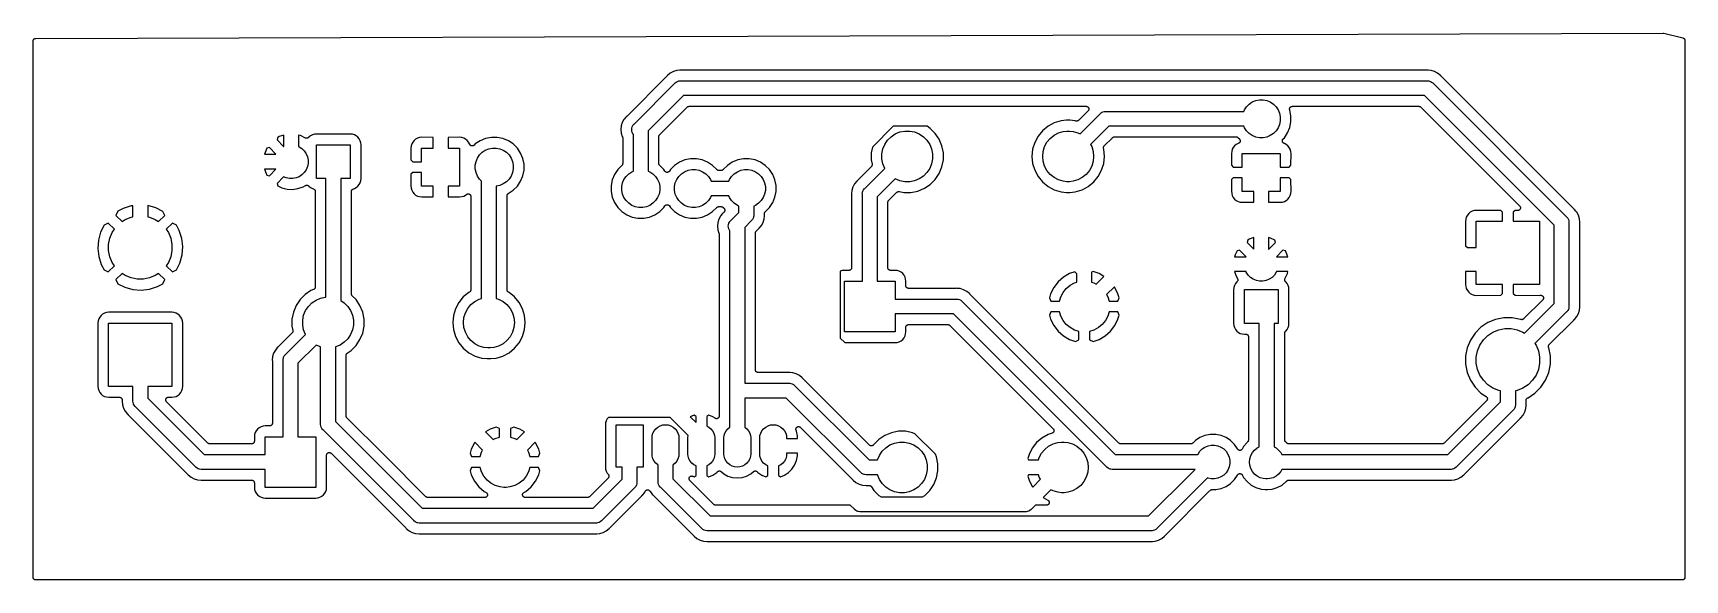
# Model space of a CAD drawing. Extents: x 94.7 to 173, y -68.6 to -42.7.
import ezdxf

# ---------------------------------------------------------------- set-up
doc = ezdxf.new("R2010")
doc.units = 0
doc.header["$MEASUREMENT"] = 0
doc.layers.add('BLACK', color=7, linetype='CONTINUOUS')

msp = doc.modelspace()

# ---------------------------------------------------------------- linework, layer by layer
at = {"layer": 'BLACK', "linetype": 'CONTINUOUS'}
for p, q in [((94.7433, -43.0391), (94.7445, -43.0275)), ((94.7445, -43.0275), (94.7447, -43.0268)), ((94.7447, -43.0268), (94.7448, -43.0262)), ((94.7448, -43.0262), (94.7483, -43.015)), ((94.7483, -43.015), (94.7518, -43.0038)), ((94.7518, -43.0038), (94.7521, -43.0032)), ((94.7521, -43.0032), (94.7523, -43.0026)), ((94.7523, -43.0026), (94.7579, -42.9923)), ((94.7579, -42.9923), (94.7635, -42.9819)), ((94.7635, -42.9819), (94.7639, -42.9814)), ((94.7639, -42.9814), (94.7642, -42.9808)), ((94.7642, -42.9808), (94.7718, -42.9718)), ((94.7718, -42.9718), (94.7792, -42.9628)), ((94.7792, -42.9628), (94.7797, -42.9623)), ((94.7797, -42.9623), (94.7801, -42.9618)), ((94.7801, -42.9618), (94.7893, -42.9545)), ((94.7893, -42.9545), (94.7984, -42.947)), ((94.7984, -42.947), (94.7989, -42.9467)), ((94.7989, -42.9467), (94.7995, -42.9463)), ((94.7995, -42.9463), (94.8099, -42.9409)), ((94.8099, -42.9409), (94.8202, -42.9353)), ((94.8202, -42.9353), (94.8208, -42.9351)), ((94.8208, -42.9351), (94.8214, -42.9348)), ((94.8214, -42.9348), (94.8327, -42.9315)), ((94.8327, -42.9315), (94.8439, -42.9281)), ((94.8439, -42.9281), (94.8446, -42.928)), ((94.8446, -42.928), (94.8452, -42.9278)), ((94.8452, -42.9278), (94.8569, -42.9268)), ((94.8569, -42.9268), (94.8686, -42.9256)), ((94.8686, -42.9256), (171.942, -42.6721)), ((171.942, -42.6721), (171.944, -42.6721)), ((171.944, -42.6721), (171.946, -42.6723)), ((171.946, -42.6723), (171.949, -42.6722)), ((171.949, -42.6722), (171.959, -42.6737)), ((171.959, -42.6737), (171.969, -42.6747)), ((171.969, -42.6747), (171.971, -42.6755)), ((171.971, -42.6755), (171.973, -42.6758)), ((171.973, -42.6758), (172.878, -42.902)), ((172.878, -42.902), (172.88, -42.9024)), ((172.88, -42.9024), (172.888, -42.9055)), ((172.888, -42.9055), (172.896, -42.9081)), ((172.896, -42.9081), (172.899, -42.9098)), ((172.899, -42.9098), (172.903, -42.911)), ((172.903, -42.911), (172.91, -42.9157)), ((172.91, -42.9157), (172.918, -42.9199)), ((172.918, -42.9199), (172.921, -42.9222)), ((172.921, -42.9222), (172.924, -42.924)), ((172.924, -42.924), (172.93, -42.93)), ((172.93, -42.93), (172.937, -42.9357)), ((172.937, -42.9357), (172.939, -42.9385)), ((172.939, -42.9385), (172.942, -42.9409)), ((172.942, -42.9409), (172.947, -42.948)), ((172.947, -42.948), (172.953, -42.9549)), ((172.953, -42.9549), (172.954, -42.9581)), ((172.954, -42.9581), (172.957, -42.961)), ((172.957, -42.961), (172.96, -42.969)), ((172.96, -42.969), (172.964, -42.9768)), ((172.964, -42.9768), (172.965, -42.9802)), ((172.965, -42.9802), (172.967, -42.9835)), ((172.967, -42.9835), (172.969, -42.992)), ((172.969, -42.992), (172.972, -43.0005)), ((172.972, -43.0005), (172.972, -43.0041)), ((172.972, -43.0041), (172.973, -43.0076)), ((172.973, -43.0076), (172.973, -43.0164)), ((172.973, -43.0164), (172.974, -43.0252)), ((172.974, -43.0252), (172.974, -68.453)), ((94.742, -43.0508), (94.7433, -43.0391)), ((94.742, -43.0521), (94.742, -43.0508)), ((94.742, -43.0521), (94.742, -43.0521)), ((94.742, -43.0521), (94.742, -43.0521)), ((94.742, -43.0526), (94.742, -43.0521)), ((94.742, -68.453), (94.742, -43.0526)), ((124.923, -44.5691), (124.792, -44.6764)), ((125.072, -44.4895), (124.923, -44.5691)), ((125.234, -44.4404), (125.072, -44.4895)), ((125.366, -44.4274), (125.234, -44.4404)), ((125.402, -44.4238), (125.366, -44.4274)), ((125.438, -44.4274), (125.402, -44.4238)), ((125.443, -44.4274), (125.438, -44.4274)), ((125.449, -44.428), (125.443, -44.4274)), ((125.45, -44.428), (125.449, -44.428)), ((160.734, -44.428), (125.45, -44.428)), ((160.739, -44.4275), (160.734, -44.428)), ((160.744, -44.4275), (160.739, -44.4275)), ((160.746, -44.4274), (160.744, -44.4275)), ((160.782, -44.4238), (160.746, -44.4274)), ((160.818, -44.4274), (160.782, -44.4238)), ((160.95, -44.4404), (160.818, -44.4274)), ((161.112, -44.4895), (160.95, -44.4404)), ((161.261, -44.5691), (161.112, -44.4895)), ((161.392, -44.6764), (161.261, -44.5691)), ((124.761, -44.7135), (122.872, -46.6031)), ((123.209, -46.9844), (125.142, -45.0507)), ((124.764, -44.7094), (124.761, -44.7135)), ((124.768, -44.7056), (124.764, -44.7094)), ((124.769, -44.7043), (124.768, -44.7056)), ((124.792, -44.6764), (124.769, -44.7043)), ((125.142, -45.0507), (125.153, -45.0373)), ((125.153, -45.0373), (125.207, -44.9936)), ((125.207, -44.9936), (125.267, -44.9611)), ((125.267, -44.9611), (125.333, -44.9411)), ((125.333, -44.9411), (125.402, -44.9343)), ((125.402, -44.9343), (125.419, -44.936)), ((125.419, -44.936), (160.765, -44.936)), ((160.765, -44.936), (160.782, -44.9343)), ((160.782, -44.9343), (160.799, -44.936)), ((160.799, -44.936), (160.799, -44.936)), ((160.799, -44.936), (160.851, -44.9411)), ((160.851, -44.9411), (160.917, -44.9611)), ((160.917, -44.9611), (160.977, -44.9936)), ((160.977, -44.9936), (161.031, -45.0373)), ((161.031, -45.0373), (161.042, -45.0507)), ((161.042, -45.0507), (167.367, -51.3764)), ((161.415, -44.7043), (161.392, -44.6764)), ((161.418, -44.7081), (161.415, -44.7043)), ((161.422, -44.7123), (161.418, -44.7081)), ((161.423, -44.7135), (161.422, -44.7123)), ((167.704, -50.9951), (161.423, -44.7135)), ((125.547, -45.636), (123.874, -47.3088)), ((160.637, -45.636), (125.547, -45.636)), ((125.751, -46.1591), (125.762, -46.1536)), ((125.762, -46.1534), (125.763, -46.1531)), ((125.762, -46.1536), (125.762, -46.1534)), ((125.763, -46.1531), (125.774, -46.1498)), ((125.774, -46.1498), (125.785, -46.1464)), ((125.785, -46.1464), (125.786, -46.1464)), ((125.786, -46.1464), (125.787, -46.1462)), ((125.787, -46.1462), (125.798, -46.1451)), ((125.798, -46.1451), (125.81, -46.144)), ((125.81, -46.144), (144.614, -46.144)), ((144.614, -46.144), (144.615, -46.144)), ((144.615, -46.144), (144.615, -46.144)), ((144.615, -46.144), (144.615, -46.144)), ((144.615, -46.144), (144.616, -46.144)), ((144.616, -46.144), (144.628, -46.1454)), ((144.628, -46.1454), (144.64, -46.1467)), ((144.64, -46.1467), (144.64, -46.1467)), ((144.64, -46.1467), (144.64, -46.1468)), ((144.64, -46.1468), (144.652, -46.1505)), ((144.652, -46.1505), (144.664, -46.1541)), ((144.664, -46.1541), (144.664, -46.1542)), ((144.664, -46.1542), (144.664, -46.1543)), ((144.664, -46.1543), (144.675, -46.1602)), ((152.209, -46.1623), (152.334, -46.0369)), ((152.334, -46.0369), (152.482, -45.9384)), ((152.482, -45.9384), (152.645, -45.8706)), ((152.645, -45.8706), (152.819, -45.836)), ((152.819, -45.836), (152.997, -45.836)), ((152.997, -45.836), (153.171, -45.8706)), ((153.171, -45.8706), (153.334, -45.9384)), ((153.334, -45.9384), (153.482, -46.0369)), ((153.482, -46.0369), (153.607, -46.1623)), ((154.318, -46.1592), (154.328, -46.1536)), ((154.328, -46.1536), (154.329, -46.1535)), ((154.329, -46.1533), (154.341, -46.1499)), ((154.329, -46.1535), (154.329, -46.1533)), ((154.341, -46.1499), (154.352, -46.1464)), ((154.352, -46.1464), (154.353, -46.1464)), ((154.353, -46.1463), (154.365, -46.1452)), ((154.353, -46.1464), (154.353, -46.1463)), ((154.365, -46.1452), (154.377, -46.144)), ((154.377, -46.144), (160.374, -46.144)), ((160.374, -46.144), (160.374, -46.144)), ((160.374, -46.144), (160.374, -46.144)), ((160.374, -46.144), (160.374, -46.144)), ((160.374, -46.144), (160.376, -46.144)), ((160.376, -46.144), (160.387, -46.1453)), ((160.387, -46.1453), (160.399, -46.1465)), ((160.399, -46.1465), (160.4, -46.1467)), ((160.4, -46.1467), (160.4, -46.1468)), ((160.4, -46.1468), (160.412, -46.1503)), ((160.412, -46.1503), (160.423, -46.1538)), ((160.423, -46.1538), (160.423, -46.1541)), ((160.423, -46.1541), (160.424, -46.1543)), ((160.424, -46.1543), (160.434, -46.1599)), ((166.782, -51.781), (160.637, -45.636)), ((122.647, -46.9141), (122.598, -47.0758)), ((122.727, -46.765), (122.647, -46.9141)), ((122.732, -46.7596), (122.727, -46.765)), ((122.811, -46.6623), (122.732, -46.7596)), ((122.834, -46.6344), (122.811, -46.6623)), ((122.811, -46.6623), (122.811, -46.6623)), ((122.862, -46.6115), (122.834, -46.6344)), ((122.866, -46.6077), (122.862, -46.6115)), ((122.87, -46.6043), (122.866, -46.6077)), ((122.872, -46.6031), (122.87, -46.6043)), ((124.419, -47.4822), (125.72, -46.1812)), ((125.72, -46.1812), (125.721, -46.1809)), ((125.721, -46.18), (125.731, -46.1726)), ((125.721, -46.1809), (125.721, -46.18)), ((125.721, -46.1809), (125.721, -46.1809)), ((125.721, -46.1809), (125.721, -46.1809)), ((125.731, -46.1726), (125.74, -46.1652)), ((125.74, -46.1649), (125.741, -46.1645)), ((125.74, -46.1652), (125.74, -46.1649)), ((125.741, -46.1645), (125.751, -46.1591)), ((143.107, -46.9284), (142.81, -47.087)), ((143.429, -46.8307), (143.107, -46.9284)), ((143.68, -46.806), (143.429, -46.8307)), ((143.848, -46.806), (143.68, -46.806)), ((144.099, -46.8307), (143.848, -46.806)), ((144.13, -46.8401), (144.099, -46.8307)), ((144.135, -46.8412), (144.13, -46.8401)), ((144.141, -46.8428), (144.135, -46.8412)), ((144.147, -46.8436), (144.141, -46.8428)), ((144.154, -46.8449), (144.147, -46.8436)), ((144.16, -46.8449), (144.154, -46.8449)), ((144.165, -46.8455), (144.16, -46.8449)), ((144.172, -46.8449), (144.165, -46.8455)), ((144.179, -46.8449), (144.172, -46.8449)), ((144.184, -46.8438), (144.179, -46.8449)), ((144.19, -46.8434), (144.184, -46.8438)), ((144.196, -46.8415), (144.19, -46.8434)), ((144.203, -46.8402), (144.196, -46.8415)), ((144.208, -46.838), (144.203, -46.8402)), ((144.214, -46.8364), (144.208, -46.838)), ((144.22, -46.8333), (144.214, -46.8364)), ((144.226, -46.8307), (144.22, -46.8333)), ((144.231, -46.8276), (144.226, -46.8307)), ((144.236, -46.825), (144.231, -46.8276)), ((144.241, -46.8208), (144.236, -46.825)), ((144.247, -46.817), (144.241, -46.8208)), ((144.251, -46.8131), (144.247, -46.817)), ((144.255, -46.8096), (144.251, -46.8131)), ((144.256, -46.8083), (144.255, -46.8096)), ((144.704, -46.3608), (144.256, -46.8083)), ((144.328, -47.4549), (145.282, -46.5007)), ((144.675, -46.1602), (144.685, -46.166)), ((144.685, -46.166), (144.686, -46.1661)), ((144.686, -46.1661), (144.686, -46.1662)), ((144.686, -46.1662), (144.695, -46.1742)), ((144.695, -46.1742), (144.704, -46.1818)), ((144.704, -46.1818), (144.705, -46.182)), ((144.711, -46.3514), (144.704, -46.3608)), ((144.705, -46.182), (144.705, -46.1821)), ((144.705, -46.1821), (144.712, -46.1918)), ((144.719, -46.342), (144.711, -46.3514)), ((144.712, -46.1918), (144.72, -46.2011)), ((144.72, -46.3416), (144.719, -46.3418)), ((144.719, -46.3418), (144.719, -46.342)), ((144.72, -46.2011), (144.72, -46.2013)), ((144.72, -46.2013), (144.72, -46.2015)), ((144.72, -46.2015), (144.726, -46.2124)), ((144.725, -46.3311), (144.72, -46.3416)), ((144.731, -46.3202), (144.725, -46.3311)), ((144.726, -46.2124), (144.732, -46.223)), ((144.735, -46.3084), (144.731, -46.3198)), ((144.731, -46.3198), (144.731, -46.32)), ((144.731, -46.32), (144.731, -46.3202)), ((144.732, -46.223), (144.732, -46.2232)), ((144.732, -46.2232), (144.732, -46.2234)), ((144.732, -46.2234), (144.735, -46.2351)), ((144.735, -46.2351), (144.739, -46.2468)), ((144.738, -46.2965), (144.735, -46.3084)), ((144.74, -46.2841), (144.738, -46.2961)), ((144.738, -46.2961), (144.738, -46.2963)), ((144.738, -46.2963), (144.738, -46.2965)), ((144.739, -46.2468), (144.739, -46.247)), ((144.739, -46.247), (144.739, -46.2472)), ((144.739, -46.2472), (144.74, -46.2594)), ((144.74, -46.2594), (144.741, -46.2714)), ((144.741, -46.2719), (144.74, -46.2841)), ((144.741, -46.2714), (144.741, -46.2717)), ((144.741, -46.2717), (144.741, -46.2719)), ((145.282, -46.5007), (145.293, -46.4873)), ((145.293, -46.4873), (145.347, -46.4436)), ((145.347, -46.4436), (145.407, -46.4111)), ((145.407, -46.4111), (145.473, -46.3911)), ((145.473, -46.3911), (145.525, -46.386)), ((145.525, -46.386), (145.542, -46.3843)), ((145.542, -46.3843), (145.559, -46.386)), ((145.559, -46.386), (152.079, -46.386)), ((152.079, -46.386), (152.11, -46.3097)), ((152.11, -46.3097), (152.209, -46.1623)), ((153.607, -46.1623), (153.706, -46.3097)), ((153.706, -46.3097), (153.773, -46.4735)), ((153.773, -46.4735), (153.808, -46.6474)), ((153.808, -46.8246), (153.773, -46.9985)), ((153.808, -46.6474), (153.808, -46.8246)), ((154.25, -46.2694), (154.251, -46.2574)), ((154.25, -46.2698), (154.25, -46.2694)), ((154.25, -46.2701), (154.25, -46.2698)), ((154.251, -46.282), (154.25, -46.2701)), ((154.251, -46.2574), (154.252, -46.2455)), ((154.252, -46.2941), (154.251, -46.282)), ((154.252, -46.2455), (154.253, -46.2451)), ((154.252, -46.2945), (154.252, -46.2941)), ((154.252, -46.2948), (154.252, -46.2945)), ((154.255, -46.3062), (154.252, -46.2948)), ((154.253, -46.2448), (154.256, -46.2334)), ((154.253, -46.2451), (154.253, -46.2448)), ((154.259, -46.318), (154.255, -46.3062)), ((154.256, -46.2334), (154.26, -46.2218)), ((154.259, -46.3186), (154.259, -46.318)), ((154.26, -46.3196), (154.259, -46.3186)), ((154.259, -46.3186), (154.259, -46.3186)), ((154.259, -46.3186), (154.259, -46.3186)), ((154.26, -46.2212), (154.266, -46.2106)), ((154.26, -46.2215), (154.26, -46.2212)), ((154.26, -46.2218), (154.26, -46.2215)), ((154.262, -46.3253), (154.26, -46.3196)), ((154.316, -46.5973), (154.262, -46.3253)), ((154.262, -47.1467), (154.316, -46.8747)), ((154.266, -46.2106), (154.272, -46.2)), ((154.272, -46.1994), (154.28, -46.1902)), ((154.272, -46.1997), (154.272, -46.1994)), ((154.272, -46.2), (154.272, -46.1997)), ((154.28, -46.1902), (154.287, -46.1809)), ((154.287, -46.1809), (154.288, -46.1807)), ((154.288, -46.1804), (154.297, -46.1729)), ((154.288, -46.1807), (154.288, -46.1804)), ((154.297, -46.1729), (154.307, -46.1652)), ((154.307, -46.1649), (154.318, -46.1592)), ((154.307, -46.1651), (154.307, -46.1649)), ((154.307, -46.1652), (154.307, -46.1651)), ((154.316, -46.8747), (154.316, -46.5973)), ((160.434, -46.1599), (160.445, -46.1655)), ((160.445, -46.1655), (160.445, -46.1659)), ((160.445, -46.1659), (160.446, -46.1662)), ((160.446, -46.1662), (160.455, -46.1737)), ((160.455, -46.1737), (160.464, -46.1812)), ((160.464, -46.1812), (165.143, -50.8608)), ((106.331, -47.6182), (106.296, -47.7388)), ((106.401, -47.5808), (106.331, -47.6182)), ((106.616, -47.504), (106.401, -47.5808)), ((106.616, -48.0471), (106.616, -47.504)), ((107.409, -47.5306), (107.316, -47.5073)), ((107.316, -47.5073), (107.316, -48.0471)), ((107.65, -47.6446), (107.409, -47.5306)), ((107.658, -47.6475), (107.65, -47.6446)), ((107.666, -47.651), (107.658, -47.6475)), ((107.67, -47.6517), (107.666, -47.651)), ((107.673, -47.6529), (107.67, -47.6517)), ((107.682, -47.6542), (107.673, -47.6529)), ((107.691, -47.656), (107.682, -47.6542)), ((107.694, -47.6561), (107.691, -47.656)), ((107.698, -47.6566), (107.694, -47.6561)), ((107.707, -47.6562), (107.698, -47.6566)), ((107.715, -47.6563), (107.707, -47.6562)), ((107.719, -47.6556), (107.715, -47.6563)), ((107.722, -47.6554), (107.719, -47.6556)), ((107.731, -47.6533), (107.722, -47.6554)), ((107.74, -47.6517), (107.731, -47.6533)), ((107.743, -47.6504), (107.74, -47.6517)), ((107.747, -47.6495), (107.743, -47.6504)), ((107.755, -47.6458), (107.747, -47.6495)), ((107.763, -47.6425), (107.755, -47.6458)), ((107.766, -47.6405), (107.763, -47.6425)), ((107.769, -47.639), (107.766, -47.6405)), ((107.776, -47.6338), (107.769, -47.639)), ((107.783, -47.629), (107.776, -47.6338)), ((107.786, -47.6265), (107.783, -47.629)), ((107.789, -47.6243), (107.786, -47.6265)), ((107.795, -47.6178), (107.789, -47.6243)), ((107.801, -47.6117), (107.795, -47.6178)), ((107.802, -47.6103), (107.801, -47.6117)), ((107.805, -47.6071), (107.802, -47.6103)), ((107.882, -47.5436), (107.805, -47.6071)), ((107.971, -47.4964), (107.882, -47.5436)), ((108.066, -47.4674), (107.971, -47.4964)), ((108.172, -47.4569), (108.066, -47.4674)), ((109.76, -47.4569), (108.172, -47.4569)), ((109.866, -47.4673), (109.76, -47.4569)), ((109.961, -47.4964), (109.866, -47.4673)), ((110.05, -47.5436), (109.961, -47.4964)), ((110.127, -47.6071), (110.05, -47.5436)), ((110.19, -47.6844), (110.127, -47.6071)), ((110.238, -47.7727), (110.19, -47.6844)), ((112.862, -47.6976), (112.785, -47.7611)), ((112.951, -47.6504), (112.862, -47.6976)), ((113.046, -47.6214), (112.951, -47.6504)), ((113.152, -47.611), (113.046, -47.6214)), ((113.696, -47.6137), (113.152, -47.611)), ((113.696, -48.122), (113.696, -47.6137)), ((114.94, -47.611), (114.396, -47.6137)), ((114.396, -47.6137), (114.396, -48.122)), ((115.046, -47.6213), (114.94, -47.611)), ((115.141, -47.6504), (115.046, -47.6213)), ((115.23, -47.6976), (115.141, -47.6504)), ((115.307, -47.7611), (115.23, -47.6976)), ((116.175, -47.6681), (115.919, -47.7742)), ((116.447, -47.614), (116.175, -47.6681)), ((116.725, -47.614), (116.447, -47.614)), ((116.997, -47.6681), (116.725, -47.614)), ((117.253, -47.7742), (116.997, -47.6681)), ((122.598, -47.0758), (122.582, -47.244)), ((122.582, -47.244), (122.598, -47.4122)), ((122.598, -47.4122), (122.647, -47.5739)), ((122.647, -47.5739), (122.651, -47.5805)), ((122.651, -47.5805), (122.652, -47.5821)), ((122.652, -47.5821), (122.654, -47.5872)), ((122.654, -47.5872), (122.656, -47.592)), ((122.656, -47.592), (122.658, -47.5987)), ((122.658, -47.5987), (122.661, -47.6051)), ((122.661, -47.6051), (122.662, -47.6105)), ((122.662, -47.6105), (122.664, -47.6157)), ((122.664, -47.6157), (122.664, -47.6227)), ((122.664, -47.6227), (122.666, -47.6295)), ((122.666, -47.6295), (122.665, -47.635)), ((122.665, -47.635), (122.666, -47.6404)), ((122.666, -47.6404), (122.666, -48.8522)), ((123.092, -47.244), (123.099, -47.1754)), ((123.099, -47.3126), (123.092, -47.244)), ((123.099, -47.1754), (123.119, -47.1094)), ((123.119, -47.3786), (123.099, -47.3126)), ((123.119, -47.1094), (123.152, -47.0486)), ((123.152, -47.4394), (123.119, -47.3786)), ((123.152, -47.0486), (123.168, -47.0284)), ((123.174, -47.4667), (123.152, -47.4394)), ((123.168, -47.0284), (123.195, -46.9953)), ((123.174, -49.2088), (123.174, -47.4667)), ((123.195, -46.9953), (123.209, -46.9844)), ((123.874, -47.3088), (123.876, -47.324)), ((123.876, -47.324), (123.874, -47.3412)), ((123.874, -47.3412), (123.874, -49.2088)), ((124.382, -47.5702), (124.383, -47.5585)), ((124.382, -47.5715), (124.382, -47.5702)), ((124.382, -47.5716), (124.382, -47.5715)), ((124.382, -47.572), (124.382, -47.5716)), ((124.382, -47.5716), (124.382, -47.5716)), ((124.382, -48.8522), (124.382, -47.572)), ((124.383, -47.5585), (124.385, -47.5469)), ((124.385, -47.5456), (124.388, -47.5344)), ((124.385, -47.5463), (124.385, -47.5456)), ((124.385, -47.5469), (124.385, -47.5463)), ((124.388, -47.5344), (124.392, -47.5232)), ((124.392, -47.522), (124.398, -47.5117)), ((124.392, -47.5226), (124.392, -47.522)), ((124.392, -47.5232), (124.392, -47.5226)), ((124.398, -47.5117), (124.403, -47.5014)), ((124.403, -47.5014), (124.404, -47.5008)), ((124.404, -47.5002), (124.412, -47.4913)), ((124.404, -47.5008), (124.404, -47.5002)), ((124.412, -47.4913), (124.419, -47.4822)), ((135.477, -47.086), (134.49, -48.0726)), ((135.212, -47.749), (135.379, -47.5819)), ((135.379, -47.5819), (135.576, -47.4506)), ((137.081, -47.086), (135.477, -47.086)), ((135.576, -47.4506), (135.794, -47.3601)), ((135.794, -47.3601), (136.026, -47.314)), ((136.026, -47.314), (136.262, -47.314)), ((136.262, -47.314), (136.494, -47.3601)), ((136.494, -47.3601), (136.712, -47.4506)), ((136.712, -47.4506), (136.909, -47.5819)), ((136.909, -47.5819), (137.076, -47.749)), ((137.233, -47.1873), (137.081, -47.086)), ((137.471, -47.4252), (137.233, -47.1873)), ((137.658, -47.705), (137.471, -47.4252)), ((137.786, -48.0158), (137.658, -47.705)), ((142.337, -47.5605), (142.178, -47.8572)), ((142.55, -47.3004), (142.337, -47.5605)), ((142.81, -47.087), (142.55, -47.3004)), ((142.761, -47.8441), (142.911, -47.6614)), ((142.911, -47.6614), (143.094, -47.5114)), ((143.094, -47.5114), (143.303, -47.4)), ((143.303, -47.4), (143.529, -47.3314)), ((143.529, -47.3314), (143.705, -47.314)), ((143.705, -47.314), (143.823, -47.314)), ((143.823, -47.314), (143.999, -47.3314)), ((143.999, -47.3314), (144.225, -47.4)), ((144.225, -47.4), (144.328, -47.4549)), ((145.687, -47.086), (144.823, -47.9499)), ((145.47, -48.0217), (145.86, -47.6312)), ((152.079, -47.086), (145.687, -47.086)), ((145.86, -47.6312), (145.861, -47.6309)), ((145.861, -47.63), (145.871, -47.6226)), ((145.861, -47.6309), (145.861, -47.63)), ((145.861, -47.6309), (145.861, -47.6309)), ((145.861, -47.6309), (145.861, -47.6309)), ((145.871, -47.6226), (145.88, -47.6152)), ((145.88, -47.6149), (145.881, -47.6145)), ((145.88, -47.6152), (145.88, -47.6149)), ((145.881, -47.6145), (145.891, -47.6091)), ((145.891, -47.6091), (145.902, -47.6036)), ((145.902, -47.6034), (145.903, -47.6031)), ((145.902, -47.6036), (145.902, -47.6034)), ((145.903, -47.6031), (145.914, -47.5998)), ((145.914, -47.5998), (145.925, -47.5964)), ((145.925, -47.5964), (145.926, -47.5964)), ((145.926, -47.5964), (145.927, -47.5962)), ((145.927, -47.5962), (145.938, -47.5951)), ((145.938, -47.5951), (145.95, -47.594)), ((145.95, -47.594), (151.722, -47.594)), ((151.722, -47.594), (151.723, -47.594)), ((151.723, -47.594), (151.723, -47.594)), ((151.723, -47.594), (151.723, -47.594)), ((151.723, -47.594), (151.724, -47.594)), ((151.724, -47.594), (151.736, -47.5953)), ((151.736, -47.5953), (151.747, -47.5965)), ((151.747, -47.5965), (151.748, -47.5967)), ((151.748, -47.5967), (151.749, -47.5968)), ((151.749, -47.5968), (151.76, -47.6003)), ((151.76, -47.6003), (151.771, -47.6038)), ((151.771, -47.6038), (151.772, -47.6041)), ((151.772, -47.6041), (151.772, -47.6043)), ((151.772, -47.6043), (151.783, -47.6099)), ((151.783, -47.6099), (151.793, -47.6155)), ((151.793, -47.6155), (151.793, -47.6159)), ((151.793, -47.6159), (151.794, -47.6162)), ((151.794, -47.6162), (151.803, -47.6237)), ((151.803, -47.6237), (151.812, -47.6312)), ((151.812, -47.6312), (151.872, -47.6911)), ((151.872, -47.6911), (151.873, -47.6924)), ((151.873, -47.6924), (151.877, -47.697)), ((151.877, -47.697), (151.881, -47.7012)), ((151.881, -47.7012), (151.885, -47.7067)), ((151.885, -47.7067), (151.889, -47.7118)), ((151.889, -47.7118), (151.891, -47.717)), ((151.891, -47.717), (151.895, -47.722)), ((152.11, -47.1623), (152.079, -47.086)), ((152.209, -47.3097), (152.11, -47.1623)), ((152.334, -47.4351), (152.209, -47.3097)), ((152.482, -47.5336), (152.334, -47.4351)), ((152.645, -47.6014), (152.482, -47.5336)), ((152.819, -47.636), (152.645, -47.6014)), ((152.997, -47.636), (152.819, -47.636)), ((153.171, -47.6014), (152.997, -47.636)), ((153.334, -47.5336), (153.171, -47.6014)), ((153.482, -47.4351), (153.334, -47.5336)), ((153.607, -47.3097), (153.482, -47.4351)), ((153.706, -47.1623), (153.607, -47.3097)), ((153.773, -46.9985), (153.706, -47.1623)), ((153.92, -47.7264), (153.922, -47.7204)), ((153.922, -47.7204), (153.926, -47.7155)), ((153.926, -47.7155), (153.928, -47.7103)), ((153.928, -47.7103), (153.932, -47.7053)), ((153.932, -47.7053), (153.936, -47.6999)), ((153.936, -47.6999), (153.94, -47.6957)), ((153.94, -47.6957), (153.944, -47.6911)), ((153.944, -47.6911), (154.002, -47.6335)), ((154.002, -47.6335), (154.156, -47.4029)), ((154.156, -47.4029), (154.262, -47.1467)), ((105.729, -48.325), (105.705, -48.418)), ((105.705, -48.418), (106.245, -48.418)), ((105.82, -48.1323), (105.729, -48.325)), ((105.937, -48.098), (105.82, -48.1323)), ((106.248, -48.4097), (105.937, -48.098)), ((106.245, -48.418), (106.248, -48.4097)), ((106.296, -47.7388), (106.608, -48.0505)), ((106.608, -48.0505), (106.616, -48.0471)), ((107.316, -48.0471), (107.345, -48.059)), ((107.345, -48.059), (107.476, -48.1466)), ((107.476, -48.1466), (107.587, -48.258)), ((107.587, -48.258), (107.675, -48.3891)), ((107.675, -48.3891), (107.735, -48.5346)), ((108.166, -49.568), (108.166, -47.968)), ((108.166, -47.968), (109.766, -47.968)), ((109.766, -47.968), (109.766, -49.568)), ((110.267, -47.8684), (110.238, -47.7727)), ((110.277, -47.9742), (110.267, -47.8684)), ((110.277, -49.5618), (110.277, -47.9742)), ((112.645, -48.0224), (112.635, -48.1279)), ((112.635, -48.1279), (112.638, -48.6834)), ((112.674, -47.9267), (112.645, -48.0224)), ((112.722, -47.8384), (112.674, -47.9267)), ((112.785, -47.7611), (112.722, -47.8384)), ((113.146, -48.768), (113.146, -48.122)), ((113.146, -48.122), (113.696, -48.122)), ((114.396, -48.122), (114.946, -48.122)), ((114.946, -48.122), (114.946, -49.922)), ((115.37, -47.8384), (115.307, -47.7611)), ((115.418, -47.9267), (115.37, -47.8384)), ((115.42, -47.933), (115.418, -47.9267)), ((115.422, -47.9385), (115.42, -47.933)), ((115.423, -47.9441), (115.422, -47.9385)), ((115.427, -47.9499), (115.423, -47.9441)), ((115.429, -47.9559), (115.427, -47.9499)), ((115.432, -47.9608), (115.429, -47.9559)), ((115.435, -47.966), (115.432, -47.9608)), ((115.439, -47.9711), (115.435, -47.966)), ((115.443, -47.9765), (115.439, -47.9711)), ((115.447, -47.9807), (115.443, -47.9765)), ((115.451, -47.9853), (115.447, -47.9807)), ((115.456, -47.9895), (115.451, -47.9853)), ((115.46, -47.9941), (115.456, -47.9895)), ((115.465, -47.9974), (115.46, -47.9941)), ((115.47, -48.0012), (115.465, -47.9974)), ((115.475, -48.0043), (115.47, -48.0012)), ((115.481, -48.0079), (115.475, -48.0043)), ((115.486, -48.0102), (115.481, -48.0079)), ((115.491, -48.013), (115.486, -48.0102)), ((115.498, -48.015), (115.491, -48.013)), ((115.504, -48.0175), (115.498, -48.015)), ((115.509, -48.0187), (115.504, -48.0175)), ((115.515, -48.0204), (115.509, -48.0187)), ((115.522, -48.0211), (115.515, -48.0204)), ((115.528, -48.0224), (115.522, -48.0211)), ((115.534, -48.0225), (115.528, -48.0224)), ((115.54, -48.0231), (115.534, -48.0225)), ((115.546, -48.0226), (115.54, -48.0231)), ((115.553, -48.0226), (115.546, -48.0226)), ((115.559, -48.0215), (115.553, -48.0226)), ((115.564, -48.021), (115.559, -48.0215)), ((115.571, -48.0191), (115.564, -48.021)), ((115.577, -48.0179), (115.571, -48.0191)), ((115.583, -48.0157), (115.577, -48.0179)), ((115.588, -48.014), (115.583, -48.0157)), ((115.594, -48.011), (115.588, -48.014)), ((115.6, -48.0086), (115.594, -48.011)), ((115.605, -48.0054), (115.6, -48.0086)), ((115.61, -48.0026), (115.605, -48.0054)), ((115.615, -47.9986), (115.61, -48.0026)), ((115.621, -47.995), (115.615, -47.9986)), ((115.625, -47.9909), (115.621, -47.995)), ((115.63, -47.9872), (115.625, -47.9909)), ((115.631, -47.9859), (115.63, -47.9872)), ((115.688, -47.9283), (115.631, -47.9859)), ((115.919, -47.7742), (115.688, -47.9283)), ((115.788, -48.5957), (115.887, -48.4483)), ((115.887, -48.4483), (116.012, -48.3229)), ((116.012, -48.3229), (116.16, -48.2244)), ((116.16, -48.2244), (116.323, -48.1566)), ((116.323, -48.1566), (116.497, -48.122)), ((116.497, -48.122), (116.675, -48.122)), ((116.675, -48.122), (116.849, -48.1566)), ((116.849, -48.1566), (117.012, -48.2244)), ((117.012, -48.2244), (117.16, -48.3229)), ((117.16, -48.3229), (117.285, -48.4483)), ((117.484, -47.9283), (117.253, -47.7742)), ((117.285, -48.4483), (117.384, -48.5957)), ((117.68, -48.1245), (117.484, -47.9283)), ((117.834, -48.3551), (117.68, -48.1245)), ((117.94, -48.6113), (117.834, -48.3551)), ((134.49, -48.0726), (134.436, -48.3458)), ((134.436, -48.3458), (134.436, -48.6822)), ((134.944, -48.3958), (134.99, -48.164)), ((134.944, -48.6322), (134.944, -48.3958)), ((134.99, -48.164), (135.081, -47.9456)), ((135.081, -47.9456), (135.212, -47.749)), ((137.076, -47.749), (137.207, -47.9456)), ((137.207, -47.9456), (137.298, -48.164)), ((137.298, -48.164), (137.344, -48.3958)), ((137.344, -48.3958), (137.344, -48.6322)), ((137.852, -48.3458), (137.786, -48.0158)), ((137.852, -48.6822), (137.852, -48.3458)), ((142.081, -48.1792), (142.048, -48.514)), ((142.178, -47.8572), (142.081, -48.1792)), ((142.558, -48.514), (142.581, -48.2788)), ((142.581, -48.2788), (142.65, -48.0526)), ((142.65, -48.0526), (142.761, -47.8441)), ((144.823, -47.9499), (144.878, -48.0526)), ((144.878, -48.0526), (144.947, -48.2788)), ((144.947, -48.2788), (144.97, -48.514)), ((145.432, -48.1111), (145.433, -48.1043)), ((145.433, -48.1167), (145.432, -48.1111)), ((145.433, -48.0975), (145.434, -48.092)), ((145.433, -48.1043), (145.433, -48.0975)), ((145.433, -48.1223), (145.433, -48.1167)), ((145.434, -48.129), (145.433, -48.1223)), ((145.434, -48.092), (145.435, -48.0864)), ((145.435, -48.1358), (145.434, -48.129)), ((145.435, -48.0864), (145.437, -48.0799)), ((145.436, -48.1411), (145.435, -48.1358)), ((145.437, -48.1467), (145.436, -48.1411)), ((145.437, -48.0799), (145.438, -48.0733)), ((145.438, -48.1484), (145.437, -48.1467)), ((145.438, -48.0733), (145.441, -48.0681)), ((145.447, -48.1792), (145.438, -48.1484)), ((145.441, -48.0681), (145.442, -48.0627)), ((145.442, -48.0627), (145.445, -48.0567)), ((145.445, -48.0567), (145.448, -48.0505)), ((145.48, -48.514), (145.447, -48.1792)), ((145.448, -48.0505), (145.451, -48.0458)), ((145.451, -48.0458), (145.454, -48.0409)), ((145.454, -48.0409), (145.458, -48.0356)), ((145.458, -48.0356), (145.462, -48.03)), ((145.462, -48.03), (145.466, -48.0261)), ((145.466, -48.0261), (145.47, -48.0217)), ((151.507, -48.2764), (151.497, -48.3819)), ((151.497, -48.3819), (151.5, -48.9374)), ((151.536, -48.1807), (151.507, -48.2764)), ((151.584, -48.0924), (151.536, -48.1807)), ((151.647, -48.0151), (151.584, -48.0924)), ((151.724, -47.9516), (151.647, -48.0151)), ((151.813, -47.9044), (151.724, -47.9516)), ((151.819, -47.9025), (151.813, -47.9044)), ((151.824, -47.9002), (151.819, -47.9025)), ((151.83, -47.8985), (151.824, -47.9002)), ((151.836, -47.8955), (151.83, -47.8985)), ((151.842, -47.893), (151.836, -47.8955)), ((151.847, -47.8897), (151.842, -47.893)), ((151.852, -47.887), (151.847, -47.8897)), ((151.857, -47.8829), (151.852, -47.887)), ((151.863, -47.8793), (151.857, -47.8829)), ((151.867, -47.8751), (151.863, -47.8793)), ((151.871, -47.8714), (151.867, -47.8751)), ((151.875, -47.8664), (151.871, -47.8714)), ((151.88, -47.8618), (151.875, -47.8664)), ((151.883, -47.8569), (151.88, -47.8618)), ((151.887, -47.8523), (151.883, -47.8569)), ((151.89, -47.8466), (151.887, -47.8523)), ((151.894, -47.8412), (151.89, -47.8466)), ((151.896, -47.8357), (151.894, -47.8412)), ((151.895, -47.722), (151.897, -47.728)), ((151.899, -47.8306), (151.896, -47.8357)), ((151.897, -47.728), (151.9, -47.7338)), ((151.901, -47.8243), (151.899, -47.8306)), ((151.9, -47.7338), (151.902, -47.7395)), ((151.903, -47.8183), (151.901, -47.8243)), ((151.902, -47.7395), (151.904, -47.7449)), ((151.905, -47.8126), (151.903, -47.8183)), ((151.904, -47.7449), (151.905, -47.7513)), ((151.905, -47.7513), (151.907, -47.7576)), ((151.906, -47.8069), (151.905, -47.8126)), ((151.907, -47.8004), (151.906, -47.8069)), ((151.907, -47.7576), (151.907, -47.7635)), ((151.907, -47.7635), (151.909, -47.7693)), ((151.908, -47.794), (151.907, -47.8004)), ((151.909, -47.7823), (151.908, -47.7881)), ((151.908, -47.7881), (151.908, -47.794)), ((151.909, -47.7693), (151.909, -47.7758)), ((151.909, -47.7758), (151.909, -47.7823)), ((152.008, -49.022), (152.008, -48.376)), ((152.008, -48.376), (153.808, -48.376)), ((153.808, -48.376), (153.808, -49.022)), ((153.907, -47.7805), (153.908, -47.774)), ((153.907, -47.7864), (153.907, -47.7805)), ((153.907, -47.7923), (153.907, -47.7864)), ((153.909, -47.7987), (153.907, -47.7923)), ((153.908, -47.7675), (153.909, -47.7617)), ((153.908, -47.774), (153.908, -47.7675)), ((153.909, -47.7558), (153.911, -47.7496)), ((153.909, -47.7617), (153.909, -47.7558)), ((153.909, -47.8052), (153.909, -47.7987)), ((153.911, -47.8108), (153.909, -47.8052)), ((153.911, -47.7496), (153.913, -47.7432)), ((153.912, -47.8166), (153.911, -47.8108)), ((153.914, -47.8227), (153.912, -47.8166)), ((153.913, -47.7432), (153.915, -47.7378)), ((153.916, -47.8289), (153.914, -47.8227)), ((153.915, -47.7378), (153.917, -47.7321)), ((153.919, -47.8342), (153.916, -47.8289)), ((153.917, -47.7321), (153.92, -47.7264)), ((153.921, -47.8396), (153.919, -47.8342)), ((153.925, -47.8451), (153.921, -47.8396)), ((153.928, -47.8509), (153.925, -47.8451)), ((153.932, -47.8554), (153.928, -47.8509)), ((153.935, -47.8604), (153.932, -47.8554)), ((153.939, -47.865), (153.935, -47.8604)), ((153.943, -47.8701), (153.939, -47.865)), ((153.948, -47.8739), (153.943, -47.8701)), ((153.952, -47.8781), (153.948, -47.8739)), ((153.957, -47.8818), (153.952, -47.8781)), ((153.962, -47.886), (153.957, -47.8818)), ((153.968, -47.8888), (153.962, -47.886)), ((153.973, -47.8922), (153.968, -47.8888)), ((153.979, -47.8947), (153.973, -47.8922)), ((153.984, -47.8978), (153.979, -47.8947)), ((153.99, -47.8996), (153.984, -47.8978)), ((153.995, -47.9019), (153.99, -47.8996)), ((153.997, -47.9025), (153.995, -47.9019)), ((154.003, -47.9044), (153.997, -47.9025)), ((154.092, -47.9516), (154.003, -47.9044)), ((154.169, -48.0151), (154.092, -47.9516)), ((154.232, -48.0924), (154.169, -48.0151)), ((154.28, -48.1807), (154.232, -48.0924)), ((154.309, -48.2764), (154.28, -48.1807)), ((154.319, -48.3819), (154.309, -48.2764)), ((154.316, -48.9374), (154.319, -48.3819)), ((105.702, -49.118), (105.779, -49.3327)), ((106.245, -49.118), (105.702, -49.118)), ((105.937, -49.438), (106.248, -49.1263)), ((106.248, -49.1263), (106.245, -49.118)), ((107.587, -49.278), (107.476, -49.3894)), ((107.675, -49.1469), (107.587, -49.278)), ((107.735, -49.0014), (107.675, -49.1469)), ((107.735, -48.5346), (107.766, -48.6892)), ((107.766, -48.8468), (107.735, -49.0014)), ((107.766, -48.6892), (107.766, -48.8468)), ((112.638, -48.6834), (112.722, -48.768)), ((112.722, -49.276), (112.638, -49.3606)), ((112.722, -48.768), (113.146, -48.768)), ((113.146, -49.276), (112.722, -49.276)), ((113.146, -49.922), (113.146, -49.276)), ((115.686, -48.9334), (115.721, -48.7595)), ((115.686, -49.1106), (115.686, -48.9334)), ((115.721, -49.2845), (115.686, -49.1106)), ((115.721, -48.7595), (115.788, -48.5957)), ((115.788, -49.4483), (115.721, -49.2845)), ((117.384, -48.5957), (117.451, -48.7595)), ((117.451, -49.2845), (117.384, -49.4483)), ((117.451, -48.7595), (117.486, -48.9334)), ((117.486, -49.1106), (117.451, -49.2845)), ((117.486, -48.9334), (117.486, -49.1106)), ((117.994, -48.8833), (117.94, -48.6113)), ((117.94, -49.4327), (117.994, -49.1607)), ((117.994, -49.1607), (117.994, -48.8833)), ((122.43, -49.1405), (122.276, -49.3711)), ((122.629, -48.942), (122.43, -49.1405)), ((122.636, -48.9329), (122.629, -48.942)), ((122.644, -48.9239), (122.636, -48.9329)), ((122.645, -48.9228), (122.644, -48.9233)), ((122.644, -48.9233), (122.644, -48.9239)), ((122.65, -48.9125), (122.645, -48.9228)), ((122.656, -48.9022), (122.65, -48.9125)), ((122.66, -48.8898), (122.656, -48.901)), ((122.656, -48.901), (122.656, -48.9016)), ((122.656, -48.9016), (122.656, -48.9022)), ((122.663, -48.8786), (122.66, -48.8898)), ((122.665, -48.8656), (122.663, -48.8773)), ((122.663, -48.8773), (122.663, -48.8779)), ((122.663, -48.8779), (122.663, -48.8786)), ((122.666, -48.854), (122.665, -48.8656)), ((122.666, -48.8522), (122.666, -48.8526)), ((122.666, -48.8526), (122.666, -48.8526)), ((122.666, -48.8526), (122.666, -48.8526)), ((122.666, -48.8526), (122.666, -48.854)), ((122.95, -49.3389), (123.098, -49.2404)), ((123.098, -49.2404), (123.174, -49.2088)), ((123.874, -49.2088), (123.95, -49.2404)), ((123.95, -49.2404), (124.098, -49.3389)), ((124.383, -48.8638), (124.382, -48.8522)), ((124.384, -48.8755), (124.383, -48.8638)), ((124.384, -48.8762), (124.384, -48.8755)), ((124.384, -48.8769), (124.384, -48.8762)), ((124.388, -48.8881), (124.384, -48.8769)), ((124.391, -48.8993), (124.388, -48.8881)), ((124.391, -48.8999), (124.391, -48.8993)), ((124.392, -48.9006), (124.391, -48.8999)), ((124.397, -48.9109), (124.392, -48.9006)), ((124.402, -48.9214), (124.397, -48.9109)), ((124.403, -48.9219), (124.402, -48.9214)), ((124.403, -48.9225), (124.403, -48.9219)), ((124.411, -48.9316), (124.403, -48.9225)), ((124.418, -48.9407), (124.411, -48.9316)), ((124.419, -48.9417), (124.418, -48.9407)), ((124.419, -48.942), (124.419, -48.9417)), ((124.419, -48.9417), (124.419, -48.9417)), ((124.419, -48.9417), (124.419, -48.9417)), ((124.618, -49.1405), (124.419, -48.942)), ((124.668, -49.2164), (124.618, -49.1405)), ((124.676, -49.2257), (124.668, -49.2164)), ((124.684, -49.2351), (124.676, -49.2257)), ((124.684, -49.2353), (124.684, -49.2351)), ((124.684, -49.2356), (124.684, -49.2353)), ((124.693, -49.2432), (124.684, -49.2356)), ((124.703, -49.2509), (124.693, -49.2432)), ((124.703, -49.2511), (124.703, -49.2509)), ((124.703, -49.2513), (124.703, -49.2511)), ((124.714, -49.257), (124.703, -49.2513)), ((124.724, -49.2628), (124.714, -49.257)), ((124.725, -49.2629), (124.724, -49.2628)), ((124.725, -49.263), (124.725, -49.2629)), ((124.737, -49.2666), (124.725, -49.263)), ((124.748, -49.2702), (124.737, -49.2666)), ((124.749, -49.2703), (124.748, -49.2702)), ((124.748, -49.2702), (124.748, -49.2702)), ((124.761, -49.2715), (124.749, -49.2703)), ((124.773, -49.2728), (124.761, -49.2715)), ((124.785, -49.2717), (124.773, -49.2728)), ((124.773, -49.2728), (124.773, -49.2728)), ((124.773, -49.2728), (124.773, -49.2728)), ((124.797, -49.2706), (124.785, -49.2717)), ((124.798, -49.2705), (124.797, -49.2706)), ((124.81, -49.2671), (124.798, -49.2705)), ((124.798, -49.2705), (124.798, -49.2705)), ((124.821, -49.2637), (124.81, -49.2671)), ((124.822, -49.2636), (124.821, -49.2637)), ((124.833, -49.2578), (124.822, -49.2635)), ((124.822, -49.2635), (124.822, -49.2636)), ((124.843, -49.2523), (124.833, -49.2578)), ((124.844, -49.2521), (124.843, -49.2523)), ((124.853, -49.2445), (124.844, -49.2519)), ((124.844, -49.2519), (124.844, -49.2521)), ((124.863, -49.2368), (124.853, -49.2445)), ((124.871, -49.2273), (124.863, -49.2363)), ((124.863, -49.2363), (124.863, -49.2365)), ((124.863, -49.2365), (124.863, -49.2368)), ((124.879, -49.2179), (124.871, -49.2273)), ((124.88, -49.2164), (124.879, -49.2173)), ((124.879, -49.2173), (124.879, -49.2173)), ((124.879, -49.2173), (124.879, -49.2173)), ((124.879, -49.2173), (124.879, -49.2179)), ((124.93, -49.1405), (124.88, -49.2164)), ((125.126, -48.9443), (124.93, -49.1405)), ((125.357, -48.7902), (125.126, -48.9443)), ((125.613, -48.6841), (125.357, -48.7902)), ((125.45, -49.3389), (125.598, -49.2404)), ((125.598, -49.2404), (125.761, -49.1726)), ((125.885, -48.63), (125.613, -48.6841)), ((125.761, -49.1726), (125.935, -49.138)), ((126.163, -48.63), (125.885, -48.63)), ((125.935, -49.138), (126.113, -49.138)), ((126.113, -49.138), (126.287, -49.1726)), ((126.435, -48.6841), (126.163, -48.63)), ((126.287, -49.1726), (126.45, -49.2404)), ((126.691, -48.7902), (126.435, -48.6841)), ((126.45, -49.2404), (126.598, -49.3389)), ((126.922, -48.9443), (126.691, -48.7902)), ((127.12, -49.1428), (126.922, -48.9443)), ((127.129, -49.1502), (127.12, -49.1428)), ((127.138, -49.1578), (127.129, -49.1502)), ((127.139, -49.1581), (127.138, -49.1578)), ((127.139, -49.1585), (127.139, -49.1581)), ((127.149, -49.1641), (127.139, -49.1585)), ((127.16, -49.1697), (127.149, -49.1641)), ((127.16, -49.1699), (127.16, -49.1697)), ((127.161, -49.1702), (127.16, -49.1699)), ((127.172, -49.1737), (127.161, -49.1702)), ((127.183, -49.1772), (127.172, -49.1737)), ((127.184, -49.1773), (127.183, -49.1772)), ((127.185, -49.1775), (127.184, -49.1773)), ((127.196, -49.1787), (127.185, -49.1775)), ((127.208, -49.18), (127.196, -49.1787)), ((127.209, -49.18), (127.208, -49.18)), ((127.21, -49.18), (127.209, -49.18)), ((127.209, -49.18), (127.209, -49.18)), ((127.209, -49.18), (127.209, -49.18)), ((127.338, -49.18), (127.21, -49.18)), ((127.35, -49.1789), (127.338, -49.18)), ((127.362, -49.1778), (127.35, -49.1789)), ((127.363, -49.1776), (127.362, -49.1776)), ((127.362, -49.1776), (127.362, -49.1778)), ((127.374, -49.1742), (127.363, -49.1776)), ((127.385, -49.1709), (127.374, -49.1742)), ((127.386, -49.1706), (127.385, -49.1709)), ((127.387, -49.1704), (127.386, -49.1706)), ((127.397, -49.1649), (127.387, -49.1704)), ((127.407, -49.1595), (127.397, -49.1649)), ((127.408, -49.1591), (127.407, -49.1595)), ((127.418, -49.1514), (127.408, -49.1588)), ((127.408, -49.1588), (127.408, -49.1591)), ((127.427, -49.144), (127.418, -49.1514)), ((127.428, -49.1431), (127.427, -49.144)), ((127.626, -48.9443), (127.428, -49.1428)), ((127.428, -49.1428), (127.428, -49.1431)), ((127.428, -49.1431), (127.428, -49.1431)), ((127.428, -49.1431), (127.428, -49.1431)), ((127.857, -48.7902), (127.626, -48.9443)), ((128.113, -48.6841), (127.857, -48.7902)), ((127.95, -49.3389), (128.098, -49.2404)), ((128.098, -49.2404), (128.261, -49.1726)), ((128.385, -48.63), (128.113, -48.6841)), ((128.261, -49.1726), (128.435, -49.138)), ((128.663, -48.63), (128.385, -48.63)), ((128.435, -49.138), (128.613, -49.138)), ((128.613, -49.138), (128.787, -49.1726)), ((128.935, -48.6841), (128.663, -48.63)), ((128.787, -49.1726), (128.95, -49.2404)), ((129.191, -48.7902), (128.935, -48.6841)), ((128.95, -49.2404), (129.098, -49.3389)), ((129.422, -48.9443), (129.191, -48.7902)), ((129.618, -49.1405), (129.422, -48.9443)), ((129.772, -49.3711), (129.618, -49.1405)), ((134.442, -49.0025), (133.794, -49.6511)), ((134.131, -50.0324), (135.081, -49.0824)), ((134.436, -48.6822), (134.477, -48.8879)), ((134.45, -48.9934), (134.442, -49.0025)), ((134.457, -48.9843), (134.45, -48.9934)), ((134.458, -48.9833), (134.457, -48.9838)), ((134.457, -48.9838), (134.457, -48.9843)), ((134.463, -48.9729), (134.458, -48.9833)), ((134.469, -48.9626), (134.463, -48.9729)), ((134.47, -48.9615), (134.469, -48.962)), ((134.469, -48.962), (134.469, -48.9626)), ((134.473, -48.9502), (134.47, -48.9615)), ((134.477, -48.9389), (134.473, -48.9502)), ((134.477, -48.8879), (134.477, -48.8884)), ((134.477, -48.8884), (134.477, -48.8884)), ((134.477, -48.8884), (134.477, -48.8884)), ((134.477, -48.8884), (134.477, -48.8896)), ((134.477, -48.8896), (134.478, -48.9014)), ((134.478, -48.926), (134.477, -48.9378)), ((134.477, -48.9378), (134.477, -48.9383)), ((134.477, -48.9383), (134.477, -48.9389)), ((134.478, -48.9014), (134.479, -48.9131)), ((134.479, -48.9143), (134.478, -48.926)), ((134.479, -48.9131), (134.479, -48.9137)), ((134.479, -48.9137), (134.479, -48.9143)), ((134.99, -48.864), (134.944, -48.6322)), ((135.081, -49.0824), (134.99, -48.864)), ((135.081, -49.0824), (135.081, -49.0824)), ((137.076, -49.279), (136.909, -49.4461)), ((137.207, -49.0824), (137.076, -49.279)), ((137.298, -48.864), (137.207, -49.0824)), ((137.344, -48.6322), (137.298, -48.864)), ((137.658, -49.323), (137.786, -49.0122)), ((137.786, -49.0122), (137.852, -48.6822)), ((142.048, -48.514), (142.081, -48.8488)), ((142.081, -48.8488), (142.178, -49.1708)), ((142.178, -49.1708), (142.337, -49.4675)), ((142.581, -48.7492), (142.558, -48.514)), ((142.65, -48.9754), (142.581, -48.7492)), ((142.761, -49.1839), (142.65, -48.9754)), ((142.911, -49.3666), (142.761, -49.1839)), ((144.767, -49.1839), (144.617, -49.3666)), ((144.878, -48.9754), (144.767, -49.1839)), ((144.947, -48.7492), (144.878, -48.9754)), ((144.97, -48.514), (144.947, -48.7492)), ((145.191, -49.4675), (145.35, -49.1708)), ((145.35, -49.1708), (145.447, -48.8488)), ((145.447, -48.8488), (145.48, -48.514)), ((151.5, -48.9374), (151.584, -49.022)), ((151.584, -49.022), (152.008, -49.022)), ((153.808, -49.022), (154.232, -49.022)), ((154.232, -49.022), (154.316, -48.9374)), ((105.779, -49.3327), (105.816, -49.4027)), ((105.816, -49.4027), (105.937, -49.438)), ((106.608, -49.4855), (106.296, -49.7972)), ((106.296, -49.7972), (106.33, -49.9142)), ((106.33, -49.9142), (106.523, -50.0054)), ((106.523, -50.0054), (106.773, -50.0681)), ((106.733, -49.5373), (106.608, -49.4855)), ((106.887, -49.568), (106.733, -49.5373)), ((106.773, -50.0681), (107.03, -50.0808)), ((107.045, -49.568), (106.887, -49.568)), ((107.03, -50.0808), (107.285, -50.043)), ((107.199, -49.5373), (107.045, -49.568)), ((107.345, -49.477), (107.199, -49.5373)), ((107.285, -50.043), (107.531, -49.9552)), ((107.476, -49.3894), (107.345, -49.477)), ((107.531, -49.9552), (107.644, -49.8944)), ((107.644, -49.8944), (107.645, -49.894)), ((107.645, -49.894), (107.646, -49.8936)), ((107.645, -49.894), (107.645, -49.894)), ((107.645, -49.894), (107.645, -49.894)), ((107.646, -49.8936), (107.657, -49.8891)), ((107.657, -49.8891), (107.668, -49.8847)), ((107.668, -49.8847), (107.669, -49.8846)), ((107.669, -49.8844), (107.681, -49.8822)), ((107.669, -49.8846), (107.669, -49.8844)), ((107.681, -49.8822), (107.692, -49.8799)), ((107.692, -49.8799), (107.693, -49.8799)), ((107.693, -49.8799), (107.693, -49.8799)), ((107.693, -49.8799), (107.705, -49.88)), ((107.705, -49.88), (107.717, -49.88)), ((107.717, -49.88), (107.718, -49.8801)), ((107.718, -49.8801), (107.718, -49.8801)), ((107.718, -49.8801), (107.73, -49.8826)), ((107.73, -49.8826), (107.741, -49.8849)), ((107.741, -49.8849), (107.742, -49.8851)), ((107.742, -49.8851), (107.742, -49.8852)), ((107.742, -49.8852), (107.753, -49.8899)), ((107.753, -49.8899), (107.764, -49.8945)), ((107.764, -49.8945), (107.765, -49.8948)), ((107.765, -49.8948), (107.765, -49.895)), ((107.765, -49.895), (107.775, -49.9016)), ((107.775, -49.9016), (107.785, -49.9083)), ((107.785, -49.9083), (107.785, -49.9086)), ((107.785, -49.9086), (107.786, -49.9089)), ((107.786, -49.9089), (107.794, -49.9173)), ((107.794, -49.9173), (107.802, -49.9258)), ((107.802, -49.9258), (107.805, -49.9289)), ((107.805, -49.9289), (107.882, -49.9924)), ((107.882, -49.9924), (107.971, -50.0396)), ((107.971, -50.0396), (108.018, -50.0539)), ((108.018, -50.0539), (108.02, -50.0544)), ((108.02, -50.0544), (108.025, -50.0567)), ((108.025, -50.0567), (108.03, -50.0584)), ((108.03, -50.0584), (108.036, -50.0616)), ((108.036, -50.0616), (108.042, -50.0642)), ((108.042, -50.0642), (108.047, -50.0675)), ((108.047, -50.0675), (108.052, -50.0702)), ((108.616, -49.568), (108.166, -49.568)), ((108.616, -55.188), (108.616, -49.568)), ((109.766, -49.568), (109.316, -49.568)), ((109.316, -49.568), (109.316, -55.3484)), ((109.881, -50.0692), (109.886, -50.0665)), ((109.886, -50.0665), (109.891, -50.0634)), ((109.891, -50.0634), (109.897, -50.0608)), ((109.897, -50.0608), (109.903, -50.0577)), ((109.903, -50.0577), (109.909, -50.0561)), ((109.909, -50.0561), (109.914, -50.0539)), ((109.914, -50.0539), (109.961, -50.0396)), ((109.961, -50.0396), (110.05, -49.9924)), ((110.05, -49.9924), (110.127, -49.9289)), ((110.127, -49.9289), (110.19, -49.8516)), ((110.19, -49.8516), (110.238, -49.7633)), ((110.238, -49.7633), (110.267, -49.6676)), ((110.267, -49.6676), (110.277, -49.5618)), ((112.638, -49.3606), (112.635, -49.9161)), ((112.635, -49.9161), (112.645, -50.0216)), ((112.645, -50.0216), (112.674, -50.1173)), ((113.696, -49.922), (113.146, -49.922)), ((113.696, -50.4303), (113.696, -49.922)), ((114.946, -49.922), (114.396, -49.922)), ((114.396, -49.922), (114.396, -50.4303)), ((115.887, -49.5957), (115.788, -49.4483)), ((115.982, -49.6908), (115.887, -49.5957)), ((115.982, -55.2402), (115.982, -49.6908)), ((116.849, -49.8874), (116.682, -49.9205)), ((116.682, -49.9205), (116.682, -55.2402)), ((117.012, -49.8196), (116.849, -49.8874)), ((117.16, -49.7211), (117.012, -49.8196)), ((117.285, -49.5957), (117.16, -49.7211)), ((117.384, -49.4483), (117.285, -49.5957)), ((117.484, -50.1157), (117.68, -49.9195)), ((117.68, -49.9195), (117.834, -49.6889)), ((117.834, -49.6889), (117.94, -49.4327)), ((122.17, -49.6273), (122.116, -49.8993)), ((122.116, -49.8993), (122.116, -50.1767)), ((122.276, -49.3711), (122.17, -49.6273)), ((122.624, -49.9494), (122.659, -49.7755)), ((122.624, -50.1266), (122.624, -49.9494)), ((122.659, -49.7755), (122.726, -49.6117)), ((122.726, -49.6117), (122.825, -49.4643)), ((122.825, -49.4643), (122.95, -49.3389)), ((124.098, -49.3389), (124.223, -49.4643)), ((124.223, -49.4643), (124.322, -49.6117)), ((124.322, -49.6117), (124.389, -49.7755)), ((124.389, -49.7755), (124.424, -49.9494)), ((124.424, -49.9494), (124.424, -50.1266)), ((125.124, -49.9494), (125.159, -49.7755)), ((125.124, -50.1266), (125.124, -49.9494)), ((125.159, -49.7755), (125.226, -49.6117)), ((125.226, -49.6117), (125.325, -49.4643)), ((125.325, -49.4643), (125.45, -49.3389)), ((126.598, -49.3389), (126.723, -49.4643)), ((126.723, -49.4643), (126.822, -49.6117)), ((126.822, -49.6117), (126.853, -49.688)), ((126.853, -49.688), (127.695, -49.688)), ((127.695, -49.688), (127.726, -49.6117)), ((127.726, -49.6117), (127.825, -49.4643)), ((127.825, -49.4643), (127.95, -49.3389)), ((129.098, -49.3389), (129.223, -49.4643)), ((129.223, -49.4643), (129.322, -49.6117)), ((129.322, -49.6117), (129.389, -49.7755)), ((129.389, -49.7755), (129.424, -49.9494)), ((129.424, -49.9494), (129.424, -50.1266)), ((129.878, -49.6273), (129.772, -49.3711)), ((129.932, -49.8993), (129.878, -49.6273)), ((129.932, -50.1767), (129.932, -49.8993)), ((133.569, -49.9621), (133.52, -50.1238)), ((133.578, -49.9467), (133.569, -49.9621)), ((133.649, -49.813), (133.578, -49.9467)), ((133.578, -49.9467), (133.578, -49.9467)), ((133.756, -49.6824), (133.649, -49.813)), ((133.784, -49.6595), (133.756, -49.6824)), ((133.788, -49.6557), (133.784, -49.6595)), ((133.792, -49.6523), (133.788, -49.6557)), ((133.794, -49.6511), (133.792, -49.6523)), ((134.074, -50.0966), (134.117, -50.0433)), ((134.117, -50.0433), (134.131, -50.0324)), ((135.576, -49.5774), (134.716, -50.437)), ((135.794, -49.6679), (135.576, -49.5774)), ((135.576, -49.5774), (135.576, -49.5774)), ((136.026, -49.714), (135.794, -49.6679)), ((136.262, -49.714), (136.026, -49.714)), ((136.494, -49.6679), (136.262, -49.714)), ((136.712, -49.5774), (136.494, -49.6679)), ((136.642, -50.1564), (136.953, -50.0276)), ((136.909, -49.4461), (136.712, -49.5774)), ((136.953, -50.0276), (137.233, -49.8407)), ((137.233, -49.8407), (137.471, -49.6028)), ((137.471, -49.6028), (137.658, -49.323)), ((142.337, -49.4675), (142.55, -49.7276)), ((142.55, -49.7276), (142.81, -49.941)), ((142.81, -49.941), (143.107, -50.0996)), ((143.094, -49.5166), (142.911, -49.3666)), ((143.303, -49.628), (143.094, -49.5166)), ((143.529, -49.6966), (143.303, -49.628)), ((143.705, -49.714), (143.529, -49.6966)), ((143.823, -49.714), (143.705, -49.714)), ((143.999, -49.6966), (143.823, -49.714)), ((144.225, -49.628), (143.999, -49.6966)), ((144.434, -49.5166), (144.225, -49.628)), ((144.421, -50.0996), (144.487, -50.064)), ((144.617, -49.3666), (144.434, -49.5166)), ((144.487, -50.064), (144.718, -49.941)), ((144.718, -49.941), (144.978, -49.7276)), ((144.978, -49.7276), (145.191, -49.4675)), ((151.5, -49.6146), (151.497, -50.1701)), ((151.584, -49.53), (151.5, -49.6146)), ((152.008, -49.53), (151.584, -49.53)), ((152.008, -50.176), (152.008, -49.53)), ((153.808, -49.53), (153.808, -50.176)), ((154.232, -49.53), (153.808, -49.53)), ((154.316, -49.6146), (154.232, -49.53)), ((154.319, -50.1701), (154.316, -49.6146)), ((100.176, -50.8456), (100.172, -50.8453)), ((100.172, -50.8453), (100.172, -51.3722)), ((100.557, -50.9528), (100.176, -50.8456)), ((108.052, -50.0702), (108.057, -50.0745)), ((108.057, -50.0745), (108.063, -50.0783)), ((108.063, -50.0783), (108.067, -50.0823)), ((108.067, -50.0823), (108.071, -50.086)), ((108.071, -50.086), (108.075, -50.0912)), ((108.075, -50.0912), (108.08, -50.096)), ((108.08, -50.096), (108.083, -50.1008)), ((108.083, -50.1008), (108.087, -50.1052)), ((108.087, -50.1052), (108.09, -50.1111)), ((108.09, -50.1111), (108.094, -50.1168)), ((108.094, -50.1168), (108.096, -50.122)), ((108.096, -50.122), (108.098, -50.1271)), ((108.098, -50.1271), (108.1, -50.1335)), ((108.1, -50.1335), (108.103, -50.1398)), ((108.103, -50.1398), (108.104, -50.1453)), ((108.104, -50.1453), (108.106, -50.1508)), ((108.106, -50.1508), (108.106, -50.1575)), ((108.106, -50.1575), (108.107, -50.1641)), ((108.107, -50.1641), (108.107, -50.1698)), ((108.107, -50.1698), (108.108, -50.1755)), ((108.108, -50.1755), (108.108, -54.7046)), ((109.824, -50.1737), (109.825, -50.168)), ((109.824, -50.1755), (109.824, -50.1737)), ((109.824, -55.0319), (109.824, -50.1755)), ((109.825, -50.1623), (109.826, -50.1557)), ((109.825, -50.168), (109.825, -50.1623)), ((109.826, -50.1557), (109.827, -50.149)), ((109.827, -50.149), (109.828, -50.1436)), ((109.828, -50.1436), (109.83, -50.1381)), ((109.83, -50.1381), (109.832, -50.1318)), ((109.832, -50.1318), (109.834, -50.1254)), ((109.834, -50.1254), (109.837, -50.1204)), ((109.837, -50.1204), (109.839, -50.1152)), ((109.839, -50.1152), (109.843, -50.1096)), ((109.843, -50.1096), (109.846, -50.1037)), ((109.846, -50.1037), (109.85, -50.0994)), ((109.85, -50.0994), (109.853, -50.0946)), ((109.853, -50.0946), (109.858, -50.0899)), ((109.858, -50.0899), (109.862, -50.0847)), ((109.862, -50.0847), (109.867, -50.0812)), ((109.867, -50.0812), (109.871, -50.0771)), ((109.871, -50.0771), (109.876, -50.0734)), ((109.876, -50.0734), (109.881, -50.0692)), ((112.674, -50.1173), (112.722, -50.2056)), ((112.722, -50.2056), (112.785, -50.2829)), ((112.785, -50.2829), (112.862, -50.3464)), ((112.862, -50.3464), (112.951, -50.3936)), ((112.951, -50.3936), (113.046, -50.4226)), ((113.046, -50.4226), (113.152, -50.433)), ((113.152, -50.433), (113.696, -50.4303)), ((114.396, -50.4303), (114.94, -50.433)), ((114.94, -50.433), (115.046, -50.4226)), ((115.046, -50.4226), (115.141, -50.3936)), ((115.141, -50.3936), (115.23, -50.3464)), ((115.23, -50.3464), (115.266, -50.3162)), ((115.266, -50.3162), (115.268, -50.3151)), ((115.268, -50.3151), (115.273, -50.3118)), ((115.273, -50.3118), (115.277, -50.3081)), ((115.277, -50.3081), (115.283, -50.3051)), ((115.283, -50.3051), (115.289, -50.3016)), ((115.289, -50.3016), (115.294, -50.2994)), ((115.294, -50.2994), (115.299, -50.2966)), ((115.299, -50.2966), (115.306, -50.2948)), ((115.306, -50.2948), (115.312, -50.2924)), ((115.312, -50.2924), (115.317, -50.2913)), ((115.317, -50.2913), (115.323, -50.2896)), ((115.323, -50.2896), (115.33, -50.289)), ((115.33, -50.289), (115.336, -50.2878)), ((115.336, -50.2878), (115.342, -50.2879)), ((115.342, -50.2879), (115.348, -50.2874)), ((115.348, -50.2874), (115.354, -50.288)), ((115.354, -50.288), (115.361, -50.2881)), ((115.361, -50.2881), (115.367, -50.2893)), ((115.367, -50.2893), (115.373, -50.29)), ((115.373, -50.29), (115.379, -50.2919)), ((115.379, -50.2919), (115.385, -50.2932)), ((115.385, -50.2932), (115.391, -50.2955)), ((115.391, -50.2955), (115.396, -50.2973)), ((115.396, -50.2973), (115.402, -50.3004)), ((115.402, -50.3004), (115.408, -50.3029)), ((115.408, -50.3029), (115.413, -50.3062)), ((115.413, -50.3062), (115.418, -50.3091)), ((115.418, -50.3091), (115.423, -50.3132)), ((115.423, -50.3132), (115.428, -50.3168)), ((115.428, -50.3168), (115.433, -50.3211)), ((115.433, -50.3211), (115.437, -50.3249)), ((115.437, -50.3249), (115.441, -50.3299)), ((115.441, -50.3299), (115.446, -50.3345)), ((115.446, -50.3345), (115.449, -50.3395)), ((115.449, -50.3395), (115.453, -50.3441)), ((115.453, -50.3441), (115.456, -50.3498)), ((115.456, -50.3498), (115.459, -50.3552)), ((115.459, -50.3552), (115.462, -50.3607)), ((115.462, -50.3607), (115.464, -50.366)), ((115.464, -50.366), (115.466, -50.3722)), ((115.466, -50.3722), (115.469, -50.3781)), ((115.469, -50.3781), (115.47, -50.384)), ((115.47, -50.384), (115.472, -50.3897)), ((115.472, -50.3897), (115.472, -50.3961)), ((115.472, -50.3961), (115.473, -50.4025)), ((115.473, -50.4025), (115.473, -50.4084)), ((115.473, -50.4084), (115.474, -50.4144)), ((115.474, -50.4144), (115.474, -54.8338)), ((117.19, -50.3779), (117.191, -50.3662)), ((117.19, -50.3791), (117.19, -50.3779)), ((117.19, -50.3792), (117.19, -50.3791)), ((117.19, -50.3791), (117.19, -50.3791)), ((117.19, -50.3797), (117.19, -50.3792)), ((117.19, -54.8338), (117.19, -50.3797)), ((117.191, -50.3662), (117.193, -50.3545)), ((117.193, -50.3533), (117.196, -50.342)), ((117.193, -50.3539), (117.193, -50.3533)), ((117.193, -50.3545), (117.193, -50.3539)), ((117.196, -50.342), (117.2, -50.3308)), ((117.2, -50.3297), (117.206, -50.3193)), ((117.2, -50.3302), (117.2, -50.3297)), ((117.2, -50.3308), (117.2, -50.3302)), ((117.206, -50.3193), (117.212, -50.3089)), ((117.212, -50.3079), (117.22, -50.2989)), ((117.212, -50.3085), (117.212, -50.3079)), ((117.212, -50.3089), (117.212, -50.3085)), ((117.22, -50.2989), (117.227, -50.2898)), ((117.227, -50.2898), (117.228, -50.2894)), ((117.228, -50.289), (117.237, -50.2816)), ((117.228, -50.2894), (117.228, -50.289)), ((117.237, -50.2816), (117.246, -50.2741)), ((117.246, -50.2741), (117.484, -50.1157)), ((122.116, -50.1767), (122.17, -50.4487)), ((122.17, -50.4487), (122.276, -50.7049)), ((122.276, -50.7049), (122.43, -50.9355)), ((122.659, -50.3005), (122.624, -50.1266)), ((122.726, -50.4643), (122.659, -50.3005)), ((122.825, -50.6117), (122.726, -50.4643)), ((122.95, -50.7371), (122.825, -50.6117)), ((123.098, -50.8356), (122.95, -50.7371)), ((123.261, -50.9034), (123.098, -50.8356)), ((123.95, -50.8356), (123.787, -50.9034)), ((124.098, -50.7371), (123.95, -50.8356)), ((124.223, -50.6117), (124.098, -50.7371)), ((124.322, -50.4643), (124.223, -50.6117)), ((124.389, -50.3005), (124.322, -50.4643)), ((124.424, -50.1266), (124.389, -50.3005)), ((124.669, -50.8581), (124.677, -50.8488)), ((124.677, -50.8488), (124.685, -50.8397)), ((124.685, -50.8392), (124.695, -50.8316)), ((124.685, -50.8395), (124.685, -50.8392)), ((124.685, -50.8397), (124.685, -50.8395)), ((124.695, -50.8316), (124.704, -50.8241)), ((124.704, -50.8239), (124.705, -50.8237)), ((124.704, -50.8241), (124.704, -50.8239)), ((124.705, -50.8237), (124.715, -50.8182)), ((124.715, -50.8182), (124.726, -50.8125)), ((124.726, -50.8124), (124.727, -50.8123)), ((124.726, -50.8125), (124.726, -50.8124)), ((124.727, -50.8123), (124.738, -50.8089)), ((124.738, -50.8089), (124.75, -50.8055)), ((124.75, -50.8055), (124.75, -50.8054)), ((124.75, -50.8054), (124.751, -50.8054)), ((124.751, -50.8054), (124.762, -50.8043)), ((124.762, -50.8043), (124.775, -50.8032)), ((124.775, -50.8032), (124.775, -50.8032)), ((124.775, -50.8032), (124.775, -50.8032)), ((124.775, -50.8032), (124.787, -50.8045)), ((124.787, -50.8045), (124.799, -50.8057)), ((124.799, -50.8057), (124.8, -50.8058)), ((124.8, -50.8058), (124.8, -50.8058)), ((124.8, -50.8058), (124.811, -50.8094)), ((124.811, -50.8094), (124.823, -50.813)), ((124.823, -50.813), (124.823, -50.8131)), ((124.823, -50.8131), (124.824, -50.8132)), ((124.824, -50.8132), (124.834, -50.8189)), ((124.834, -50.8189), (124.845, -50.8247)), ((124.845, -50.8247), (124.845, -50.8249)), ((124.845, -50.8249), (124.845, -50.8251)), ((124.845, -50.8251), (124.855, -50.8328)), ((124.855, -50.8328), (124.864, -50.8404)), ((124.864, -50.8404), (124.864, -50.8407)), ((124.864, -50.8407), (124.864, -50.8409)), ((124.864, -50.8409), (124.872, -50.8502)), ((124.872, -50.8502), (124.88, -50.8596)), ((125.159, -50.3005), (125.124, -50.1266)), ((125.226, -50.4643), (125.159, -50.3005)), ((125.325, -50.6117), (125.226, -50.4643)), ((125.45, -50.7371), (125.325, -50.6117)), ((125.598, -50.8356), (125.45, -50.7371)), ((125.761, -50.9034), (125.598, -50.8356)), ((126.45, -50.8356), (126.287, -50.9034)), ((126.598, -50.7371), (126.45, -50.8356)), ((126.723, -50.6117), (126.598, -50.7371)), ((126.822, -50.4643), (126.723, -50.6117)), ((126.853, -50.388), (126.822, -50.4643)), ((127.695, -50.388), (126.853, -50.388)), ((127.726, -50.4643), (127.695, -50.388)), ((127.825, -50.6117), (127.726, -50.4643)), ((127.95, -50.7371), (127.825, -50.6117)), ((128.098, -50.8356), (127.95, -50.7371)), ((128.174, -50.8672), (128.098, -50.8356)), ((128.95, -50.8356), (128.874, -50.8672)), ((129.098, -50.7371), (128.95, -50.8356)), ((129.223, -50.6117), (129.098, -50.7371)), ((129.322, -50.4643), (129.223, -50.6117)), ((129.389, -50.3005), (129.322, -50.4643)), ((129.424, -50.1266), (129.389, -50.3005)), ((129.618, -50.9355), (129.772, -50.7049)), ((129.772, -50.7049), (129.878, -50.4487)), ((129.878, -50.4487), (129.932, -50.1767)), ((133.52, -50.1238), (133.504, -50.292)), ((133.504, -50.292), (133.507, -50.3279)), ((133.507, -50.3279), (133.508, -50.3297)), ((133.508, -50.3297), (133.507, -50.3351)), ((133.507, -50.3351), (133.508, -50.3404)), ((133.508, -50.3404), (133.508, -53.7879)), ((134.014, -50.292), (134.021, -50.2234)), ((134.016, -50.3092), (134.014, -50.292)), ((134.016, -54.426), (134.016, -50.3092)), ((134.021, -50.2234), (134.024, -50.2146)), ((134.024, -50.2146), (134.041, -50.1574)), ((134.041, -50.1574), (134.074, -50.0966)), ((134.716, -50.437), (134.716, -54.426)), ((135.224, -50.6982), (135.225, -50.6866)), ((135.224, -50.6995), (135.224, -50.6982)), ((135.224, -50.6996), (135.224, -50.6995)), ((135.224, -50.6996), (135.224, -50.6996)), ((135.224, -50.7), (135.224, -50.6996)), ((135.224, -53.7879), (135.224, -50.7)), ((135.225, -50.6866), (135.227, -50.6749)), ((135.227, -50.6736), (135.23, -50.6624)), ((135.227, -50.6743), (135.227, -50.6736)), ((135.227, -50.6749), (135.227, -50.6743)), ((135.23, -50.6624), (135.234, -50.6512)), ((135.234, -50.65), (135.24, -50.6397)), ((135.234, -50.6506), (135.234, -50.65)), ((135.234, -50.6512), (135.234, -50.6506)), ((135.24, -50.6397), (135.245, -50.6294)), ((135.245, -50.6294), (135.246, -50.6288)), ((135.246, -50.6282), (135.254, -50.6193)), ((135.246, -50.6288), (135.246, -50.6282)), ((135.254, -50.6193), (135.261, -50.6102)), ((135.261, -50.6102), (135.656, -50.2158)), ((135.656, -50.2154), (135.657, -50.2146)), ((135.656, -50.2155), (135.656, -50.2154)), ((135.656, -50.2158), (135.656, -50.2155)), ((135.656, -50.2155), (135.656, -50.2155)), ((135.657, -50.2146), (135.666, -50.2072)), ((135.666, -50.2072), (135.675, -50.1998)), ((135.675, -50.1998), (135.676, -50.1995)), ((135.676, -50.1991), (135.687, -50.1937)), ((135.676, -50.1995), (135.676, -50.1991)), ((135.687, -50.1937), (135.697, -50.1882)), ((135.697, -50.1882), (135.698, -50.188)), ((135.698, -50.1877), (135.71, -50.1844)), ((135.698, -50.188), (135.698, -50.1877)), ((135.71, -50.1844), (135.721, -50.1811)), ((135.721, -50.181), (135.722, -50.1808)), ((135.721, -50.1811), (135.721, -50.181)), ((135.722, -50.1808), (135.734, -50.1798)), ((135.734, -50.1798), (135.745, -50.1787)), ((135.745, -50.1787), (135.746, -50.1787)), ((135.746, -50.1787), (135.747, -50.1787)), ((135.747, -50.1787), (135.758, -50.1799)), ((135.758, -50.1799), (135.77, -50.1811)), ((135.77, -50.1811), (135.976, -50.222)), ((135.976, -50.222), (136.312, -50.222)), ((136.312, -50.222), (136.642, -50.1564)), ((143.107, -50.0996), (143.429, -50.1973)), ((143.429, -50.1973), (143.68, -50.222)), ((143.68, -50.222), (143.848, -50.222)), ((143.848, -50.222), (144.099, -50.1973)), ((144.099, -50.1973), (144.421, -50.0996)), ((151.497, -50.1701), (151.507, -50.2756)), ((151.507, -50.2756), (151.536, -50.3713)), ((151.536, -50.3713), (151.584, -50.4596)), ((151.584, -50.4596), (151.647, -50.5369)), ((151.647, -50.5369), (151.724, -50.6004)), ((151.724, -50.6004), (151.813, -50.6476)), ((151.813, -50.6476), (151.908, -50.6766)), ((151.908, -50.6766), (152.014, -50.687)), ((152.558, -50.176), (152.008, -50.176)), ((152.014, -50.687), (152.558, -50.6843)), ((152.558, -50.6843), (152.558, -50.176)), ((153.808, -50.176), (153.258, -50.176)), ((153.258, -50.176), (153.258, -50.6843)), ((153.258, -50.6843), (153.802, -50.687)), ((153.802, -50.687), (153.908, -50.6766)), ((153.908, -50.6766), (154.003, -50.6476)), ((154.003, -50.6476), (154.092, -50.6004)), ((154.092, -50.6004), (154.169, -50.5369)), ((154.169, -50.5369), (154.232, -50.4596)), ((154.232, -50.4596), (154.28, -50.3713)), ((154.28, -50.3713), (154.309, -50.2756)), ((154.309, -50.2756), (154.319, -50.1701)), ((98.7618, -51.1176), (98.6642, -51.315)), ((98.6642, -51.315), (98.9559, -51.6067)), ((99.0116, -50.9841), (98.7618, -51.1176)), ((98.9559, -51.6067), (99.1115, -51.5027)), ((99.3889, -50.8613), (99.0116, -50.9841)), ((99.1115, -51.5027), (99.3845, -51.3896)), ((99.3845, -51.3896), (99.472, -51.3722)), ((99.472, -50.8514), (99.3889, -50.8613)), ((99.472, -51.3722), (99.472, -50.8514)), ((100.172, -51.3722), (100.26, -51.3896)), ((100.26, -51.3896), (100.533, -51.5027)), ((100.533, -51.5027), (100.688, -51.6067)), ((100.883, -51.1188), (100.557, -50.9528)), ((100.688, -51.6067), (100.98, -51.315)), ((100.98, -51.315), (100.883, -51.1188)), ((122.43, -50.9355), (122.626, -51.1317)), ((122.626, -51.1317), (122.857, -51.2858)), ((122.857, -51.2858), (123.113, -51.3919)), ((123.113, -51.3919), (123.385, -51.446)), ((123.435, -50.938), (123.261, -50.9034)), ((123.385, -51.446), (123.663, -51.446)), ((123.613, -50.938), (123.435, -50.938)), ((123.787, -50.9034), (123.613, -50.938)), ((123.663, -51.446), (123.935, -51.3919)), ((123.935, -51.3919), (124.191, -51.2858)), ((124.191, -51.2858), (124.422, -51.1317)), ((124.422, -51.1317), (124.618, -50.9355)), ((124.618, -50.9355), (124.668, -50.8596)), ((124.668, -50.8596), (124.669, -50.8587)), ((124.669, -50.8587), (124.669, -50.8581)), ((124.669, -50.8587), (124.669, -50.8587)), ((124.669, -50.8587), (124.669, -50.8587)), ((124.88, -50.8596), (124.93, -50.9355)), ((124.93, -50.9355), (125.126, -51.1317)), ((125.126, -51.1317), (125.357, -51.2858)), ((125.357, -51.2858), (125.613, -51.3919)), ((125.613, -51.3919), (125.885, -51.446)), ((125.935, -50.938), (125.761, -50.9034)), ((125.885, -51.446), (126.163, -51.446)), ((126.113, -50.938), (125.935, -50.938)), ((126.287, -50.9034), (126.113, -50.938)), ((126.163, -51.446), (126.435, -51.3919)), ((126.435, -51.3919), (126.691, -51.2858)), ((126.691, -51.2858), (126.922, -51.1317)), ((126.922, -51.1317), (127.12, -50.9332)), ((127.12, -50.9329), (127.121, -50.932)), ((127.12, -50.9332), (127.12, -50.9329)), ((127.12, -50.9329), (127.12, -50.9329)), ((127.12, -50.9329), (127.12, -50.9329)), ((127.121, -50.932), (127.13, -50.9246)), ((127.13, -50.9246), (127.14, -50.9172)), ((127.14, -50.9169), (127.141, -50.9165)), ((127.14, -50.9172), (127.14, -50.9169)), ((127.141, -50.9165), (127.151, -50.9111)), ((127.151, -50.9111), (127.161, -50.9056)), ((127.161, -50.9056), (127.162, -50.9054)), ((127.162, -50.9054), (127.163, -50.9051)), ((127.163, -50.9051), (127.174, -50.9018)), ((127.219, -51.4889), (127.17, -51.6506)), ((127.174, -50.9018), (127.185, -50.8984)), ((127.185, -50.8984), (127.186, -50.8984)), ((127.186, -50.8982), (127.198, -50.8971)), ((127.186, -50.8984), (127.186, -50.8982)), ((127.198, -50.8971), (127.21, -50.896)), ((127.21, -50.896), (127.338, -50.896)), ((127.299, -51.3398), (127.219, -51.4889)), ((127.322, -51.3121), (127.299, -51.3398)), ((127.383, -51.2371), (127.322, -51.3121)), ((127.322, -51.3121), (127.322, -51.3121)), ((127.338, -50.896), (127.339, -50.896)), ((127.339, -50.896), (127.339, -50.896)), ((127.339, -50.896), (127.339, -50.896)), ((127.339, -50.896), (127.34, -50.896)), ((127.34, -50.896), (127.352, -50.8973)), ((127.352, -50.8973), (127.363, -50.8985)), ((127.363, -50.8985), (127.364, -50.8987)), ((127.364, -50.8987), (127.365, -50.8988)), ((127.365, -50.8988), (127.376, -50.9023)), ((127.376, -50.9023), (127.387, -50.9058)), ((127.406, -51.2092), (127.383, -51.2371)), ((127.383, -51.2371), (127.383, -51.2371)), ((127.387, -50.9058), (127.388, -50.9061)), ((127.388, -50.9061), (127.388, -50.9063)), ((127.388, -50.9063), (127.399, -50.9119)), ((127.399, -50.9119), (127.409, -50.9175)), ((127.434, -51.1863), (127.406, -51.2092)), ((127.409, -50.9175), (127.409, -50.9179)), ((127.409, -50.9179), (127.41, -50.9182)), ((127.41, -50.9182), (127.419, -50.9257)), ((127.419, -50.9257), (127.428, -50.9332)), ((127.428, -50.9332), (127.468, -50.9735)), ((127.438, -51.1825), (127.434, -51.1863)), ((127.442, -51.1791), (127.438, -51.1825)), ((127.444, -51.1779), (127.442, -51.1791)), ((127.468, -51.1531), (127.444, -51.1779)), ((127.468, -50.9735), (127.469, -50.9741)), ((127.476, -51.1439), (127.468, -51.1531)), ((127.469, -50.9741), (127.469, -50.9741)), ((127.469, -50.9741), (127.469, -50.9742)), ((127.469, -50.9742), (127.47, -50.9748)), ((127.47, -50.9748), (127.477, -50.9842)), ((127.484, -51.1347), (127.476, -51.1439)), ((127.477, -50.9842), (127.485, -50.9934)), ((127.49, -51.1235), (127.484, -51.134)), ((127.484, -51.134), (127.484, -51.1343)), ((127.484, -51.1343), (127.484, -51.1347)), ((127.485, -50.9934), (127.485, -50.9938)), ((127.485, -50.9938), (127.485, -50.9941)), ((127.485, -50.9941), (127.491, -51.0048)), ((127.495, -51.1129), (127.49, -51.1235)), ((127.491, -51.0048), (127.496, -51.0153)), ((127.496, -51.1125), (127.495, -51.1129)), ((127.496, -51.0153), (127.496, -51.0157)), ((127.496, -51.0157), (127.496, -51.0161)), ((127.496, -51.0161), (127.5, -51.0276)), ((127.499, -51.1008), (127.496, -51.1121)), ((127.496, -51.1121), (127.496, -51.1125)), ((127.503, -51.0893), (127.499, -51.1008)), ((127.5, -51.0276), (127.503, -51.0391)), ((127.503, -51.0391), (127.503, -51.0395)), ((127.503, -51.0395), (127.503, -51.0399)), ((127.503, -51.0399), (127.504, -51.0519)), ((127.504, -51.0766), (127.503, -51.0884)), ((127.503, -51.0884), (127.503, -51.0888)), ((127.503, -51.0888), (127.503, -51.0893)), ((127.504, -51.0519), (127.505, -51.0637)), ((127.505, -51.0646), (127.504, -51.0766)), ((127.505, -51.0637), (127.505, -51.0642)), ((127.505, -51.0642), (127.505, -51.0646)), ((127.691, -51.6842), (127.724, -51.6234)), ((127.724, -51.6234), (127.732, -51.6131)), ((127.732, -51.6131), (127.767, -51.5701)), ((127.767, -51.5701), (127.781, -51.5591)), ((127.781, -51.5591), (128.174, -51.1658)), ((128.174, -51.1658), (128.174, -50.8672)), ((128.759, -51.5704), (128.445, -51.8852)), ((128.773, -51.5595), (128.759, -51.5704)), ((128.816, -51.5062), (128.773, -51.5595)), ((128.849, -51.4454), (128.816, -51.5062)), ((128.869, -51.3794), (128.849, -51.4454)), ((128.874, -51.328), (128.869, -51.3794)), ((128.874, -50.8672), (128.874, -51.2936)), ((128.874, -51.2936), (128.876, -51.3108)), ((128.876, -51.3108), (128.874, -51.328)), ((128.874, -51.328), (128.874, -51.328)), ((129.321, -51.6407), (129.37, -51.479)), ((129.37, -51.479), (129.383, -51.3467)), ((129.382, -51.222), (129.383, -51.2104)), ((129.382, -51.2234), (129.382, -51.222)), ((129.382, -51.2238), (129.382, -51.2234)), ((129.382, -51.2234), (129.382, -51.2234)), ((129.382, -51.2234), (129.382, -51.2234)), ((129.382, -51.2624), (129.382, -51.2238)), ((129.383, -51.2677), (129.382, -51.2624)), ((129.382, -51.2731), (129.383, -51.2677)), ((129.383, -51.2749), (129.382, -51.2731)), ((129.383, -51.2104), (129.385, -51.1987)), ((129.386, -51.3108), (129.383, -51.2749)), ((129.383, -51.3467), (129.386, -51.3108)), ((129.383, -51.3467), (129.383, -51.3467)), ((129.385, -51.1974), (129.388, -51.1862)), ((129.385, -51.1981), (129.385, -51.1974)), ((129.385, -51.1987), (129.385, -51.1981)), ((129.388, -51.1862), (129.392, -51.175)), ((129.392, -51.1738), (129.398, -51.1635)), ((129.392, -51.1744), (129.392, -51.1738)), ((129.392, -51.175), (129.392, -51.1744)), ((129.398, -51.1635), (129.403, -51.1532)), ((129.403, -51.1532), (129.404, -51.1527)), ((129.404, -51.1521), (129.412, -51.1431)), ((129.404, -51.1527), (129.404, -51.1521)), ((129.412, -51.1431), (129.419, -51.134)), ((129.419, -51.134), (129.618, -50.9355)), ((162.591, -51.4864), (162.581, -51.5921)), ((162.581, -51.5921), (162.584, -52.7475)), ((162.62, -51.3907), (162.591, -51.4864)), ((162.668, -51.3024), (162.62, -51.3907)), ((162.731, -51.2251), (162.668, -51.3024)), ((162.808, -51.1616), (162.731, -51.2251)), ((162.897, -51.1144), (162.808, -51.1616)), ((162.992, -51.0854), (162.897, -51.1144)), ((163.098, -51.0749), (162.992, -51.0854)), ((163.092, -52.832), (163.092, -51.586)), ((163.092, -51.586), (164.338, -51.586)), ((164.254, -51.0779), (163.098, -51.0749)), ((164.338, -51.1624), (164.254, -51.0779)), ((164.338, -51.586), (164.338, -51.1624)), ((164.93, -51.0779), (164.846, -51.1624)), ((164.846, -51.1624), (164.846, -51.586)), ((164.846, -51.586), (166.092, -51.586)), ((165.054, -51.0776), (164.93, -51.0779)), ((165.066, -51.0764), (165.054, -51.0776)), ((165.078, -51.0752), (165.066, -51.0764)), ((165.079, -51.0751), (165.078, -51.0751)), ((165.078, -51.0751), (165.078, -51.0752)), ((165.09, -51.0716), (165.079, -51.0751)), ((165.102, -51.0681), (165.09, -51.0716)), ((165.113, -51.0622), (165.102, -51.0678)), ((165.102, -51.0678), (165.102, -51.068)), ((165.102, -51.068), (165.102, -51.0681)), ((165.123, -51.0566), (165.113, -51.0622)), ((165.124, -51.0563), (165.123, -51.0566)), ((165.133, -51.0485), (165.124, -51.0562)), ((165.124, -51.0562), (165.124, -51.0563)), ((165.143, -51.041), (165.133, -51.0485)), ((165.143, -50.8608), (165.144, -50.8615)), ((165.151, -51.0312), (165.143, -51.0404)), ((165.143, -51.0404), (165.143, -51.0407)), ((165.143, -51.0407), (165.143, -51.041)), ((165.144, -50.8615), (165.144, -50.8615)), ((165.144, -50.8615), (165.144, -50.8615)), ((165.144, -50.8615), (165.145, -50.862)), ((165.145, -50.862), (165.152, -50.8714)), ((165.159, -51.0219), (165.151, -51.0312)), ((165.152, -50.8714), (165.16, -50.8807)), ((165.165, -51.0107), (165.159, -51.0213)), ((165.159, -51.0213), (165.159, -51.0216)), ((165.159, -51.0216), (165.159, -51.0219)), ((165.16, -50.8807), (165.16, -50.8811)), ((165.16, -50.8811), (165.16, -50.8814)), ((165.16, -50.8814), (165.166, -50.892)), ((165.17, -51.0002), (165.165, -51.0107)), ((165.166, -50.892), (165.171, -50.9027)), ((165.171, -50.9998), (165.17, -51.0002)), ((165.171, -50.9027), (165.171, -50.9031)), ((165.171, -50.9031), (165.171, -50.9034)), ((165.171, -50.9034), (165.175, -50.9149)), ((165.174, -50.9879), (165.171, -50.9995)), ((165.171, -50.9995), (165.171, -50.9998)), ((165.178, -50.9765), (165.174, -50.9879)), ((165.175, -50.9149), (165.178, -50.9264)), ((165.178, -50.9264), (165.178, -50.9268)), ((165.178, -50.9268), (165.178, -50.9272)), ((165.178, -50.9272), (165.179, -50.9391)), ((165.179, -50.9638), (165.178, -50.9758)), ((165.178, -50.9758), (165.178, -50.9761)), ((165.178, -50.9761), (165.178, -50.9765)), ((165.179, -50.9391), (165.181, -50.9511)), ((165.181, -50.9519), (165.179, -50.9638)), ((165.181, -50.9511), (165.181, -50.9515)), ((165.181, -50.9515), (165.181, -50.9519)), ((166.092, -51.586), (166.092, -54.586)), ((167.367, -51.3764), (167.381, -51.3873)), ((167.381, -51.3873), (167.424, -51.4406)), ((167.424, -51.4406), (167.457, -51.5014)), ((167.457, -51.5014), (167.477, -51.5674)), ((167.477, -51.5674), (167.482, -51.6165)), ((167.482, -51.6165), (167.484, -51.636)), ((167.709, -50.9985), (167.704, -50.9951)), ((167.712, -51.0023), (167.709, -50.9985)), ((167.714, -51.0035), (167.712, -51.0023)), ((167.742, -51.0264), (167.714, -51.0035)), ((167.809, -51.1083), (167.742, -51.0264)), ((167.849, -51.157), (167.809, -51.1083)), ((167.809, -51.1083), (167.809, -51.1083)), ((167.929, -51.3061), (167.849, -51.157)), ((167.978, -51.4678), (167.929, -51.3061)), ((167.994, -51.636), (167.978, -51.4678)), ((97.9428, -52.0972), (97.8356, -52.4779)), ((98.1088, -51.7711), (97.9428, -52.0972)), ((98.305, -51.6742), (98.1088, -51.7711)), ((98.5967, -51.9659), (98.305, -51.6742)), ((98.322, -52.6843), (98.3796, -52.3945)), ((98.3796, -52.3945), (98.4927, -52.1215)), ((98.4927, -52.1215), (98.5967, -51.9659)), ((101.339, -51.6742), (101.047, -51.9659)), ((101.047, -51.9659), (101.151, -52.1215)), ((101.151, -52.1215), (101.264, -52.3945)), ((101.264, -52.3945), (101.322, -52.6843)), ((101.536, -51.7718), (101.339, -51.6742)), ((101.67, -52.0216), (101.536, -51.7718)), ((101.793, -52.3989), (101.67, -52.0216)), ((101.839, -52.7917), (101.793, -52.3989)), ((127.17, -51.6506), (127.154, -51.8188)), ((127.154, -51.8188), (127.17, -51.987)), ((127.17, -51.987), (127.219, -52.1487)), ((127.219, -52.1487), (127.221, -52.1516)), ((127.221, -52.1516), (127.222, -52.1531)), ((127.222, -52.1531), (127.224, -52.1582)), ((127.224, -52.1582), (127.226, -52.1631)), ((127.226, -52.1631), (127.228, -52.1697)), ((127.228, -52.1697), (127.231, -52.1762)), ((127.231, -52.1762), (127.232, -52.1816)), ((127.232, -52.1816), (127.234, -52.1868)), ((127.234, -52.1868), (127.234, -52.1937)), ((127.234, -52.1937), (127.236, -52.2005)), ((127.236, -52.2005), (127.235, -52.206)), ((127.235, -52.206), (127.236, -52.2114)), ((127.236, -52.2114), (127.236, -59.5636)), ((127.664, -51.8188), (127.671, -51.7502)), ((127.671, -51.8874), (127.664, -51.8188)), ((127.671, -51.7502), (127.691, -51.6842)), ((127.691, -51.9534), (127.671, -51.8874)), ((127.724, -52.0142), (127.691, -51.9534)), ((127.744, -52.0391), (127.724, -52.0142)), ((127.744, -59.5948), (127.744, -52.0391)), ((128.446, -51.8968), (128.444, -51.914)), ((128.444, -51.914), (128.444, -59.262)), ((128.445, -51.8852), (128.446, -51.8968)), ((128.952, -52.147), (128.953, -52.1353)), ((128.952, -52.1483), (128.952, -52.147)), ((128.952, -52.1484), (128.952, -52.1483)), ((128.952, -52.1483), (128.952, -52.1483)), ((128.952, -52.1488), (128.952, -52.1484)), ((128.952, -58.627), (128.952, -52.1488)), ((128.953, -52.1353), (128.955, -52.1237)), ((128.955, -52.1224), (128.958, -52.1112)), ((128.955, -52.123), (128.955, -52.1224)), ((128.955, -52.1237), (128.955, -52.123)), ((128.958, -52.1112), (128.962, -52.1)), ((128.962, -52.0988), (128.968, -52.0884)), ((128.962, -52.0994), (128.962, -52.0988)), ((128.962, -52.1), (128.962, -52.0994)), ((128.968, -52.0884), (128.973, -52.0781)), ((128.973, -52.0781), (128.974, -52.0776)), ((128.974, -52.077), (128.982, -52.0681)), ((128.974, -52.0776), (128.974, -52.077)), ((128.982, -52.0681), (128.989, -52.059)), ((128.989, -52.059), (129.096, -51.9517)), ((129.096, -51.9517), (129.098, -51.9505)), ((129.098, -51.9505), (129.102, -51.9471)), ((129.102, -51.9471), (129.106, -51.9433)), ((129.106, -51.9433), (129.134, -51.9204)), ((129.134, -51.9204), (129.241, -51.7898)), ((129.241, -51.7898), (129.321, -51.6407)), ((152.558, -52.362), (152.343, -52.4388)), ((152.558, -52.9051), (152.558, -52.362)), ((153.351, -52.3886), (153.258, -52.3653)), ((153.258, -52.3653), (153.258, -52.9051)), ((153.544, -52.4798), (153.351, -52.3886)), ((166.782, -55.481), (166.782, -51.781)), ((167.484, -51.636), (167.482, -51.6532)), ((167.482, -51.6532), (167.482, -55.6088)), ((167.99, -51.6826), (167.991, -51.6773)), ((167.99, -51.6844), (167.99, -51.6826)), ((167.99, -55.5776), (167.99, -51.6844)), ((167.991, -51.6719), (167.994, -51.636)), ((167.991, -51.6773), (167.991, -51.6719)), ((97.8356, -52.4779), (97.8047, -52.8723)), ((97.8047, -52.8723), (97.8513, -53.2651)), ((98.322, -52.9797), (98.322, -52.6843)), ((98.3796, -53.2695), (98.322, -52.9797)), ((101.322, -52.9797), (101.264, -53.2695)), ((101.322, -52.6843), (101.322, -52.9797)), ((101.701, -53.5668), (101.808, -53.1861)), ((101.808, -53.1861), (101.839, -52.7917)), ((151.671, -53.183), (151.647, -53.276)), ((151.762, -52.9903), (151.671, -53.183)), ((151.879, -52.956), (151.762, -52.9903)), ((152.19, -53.2677), (151.879, -52.956)), ((152.273, -52.4762), (152.238, -52.5968)), ((152.238, -52.5968), (152.55, -52.9085)), ((152.343, -52.4388), (152.273, -52.4762)), ((152.55, -52.9085), (152.558, -52.9051)), ((153.258, -52.9051), (153.266, -52.9085)), ((153.266, -52.9085), (153.578, -52.5968)), ((153.578, -52.5968), (153.544, -52.4798)), ((153.937, -52.956), (153.626, -53.2677)), ((154.058, -52.9913), (153.937, -52.956)), ((154.095, -53.0613), (154.058, -52.9913)), ((154.172, -53.276), (154.095, -53.0613)), ((162.584, -52.7475), (162.668, -52.832)), ((162.668, -52.832), (163.092, -52.832)), ((97.8513, -53.2651), (97.9741, -53.6424)), ((97.9741, -53.6424), (98.1076, -53.8922)), ((98.1076, -53.8922), (98.305, -53.9898)), ((98.305, -53.9898), (98.5967, -53.6981)), ((98.4927, -53.5425), (98.3796, -53.2695)), ((98.5967, -53.6981), (98.4927, -53.5425)), ((101.151, -53.5425), (101.047, -53.6981)), ((101.047, -53.6981), (101.339, -53.9898)), ((101.264, -53.2695), (101.151, -53.5425)), ((101.339, -53.9898), (101.535, -53.8929)), ((101.535, -53.8929), (101.701, -53.5668)), ((132.971, -53.9544), (132.966, -53.9569)), ((132.966, -53.9569), (132.966, -57.121)), ((133.066, -53.9254), (132.971, -53.9544)), ((133.172, -53.9149), (133.066, -53.9254)), ((133.381, -53.9149), (133.172, -53.9149)), ((133.393, -53.9138), (133.381, -53.9149)), ((133.405, -53.9127), (133.393, -53.9138)), ((133.406, -53.9125), (133.405, -53.9126)), ((133.405, -53.9126), (133.405, -53.9127)), ((133.417, -53.909), (133.406, -53.9125)), ((133.429, -53.9057), (133.417, -53.909)), ((133.44, -53.8997), (133.429, -53.9053)), ((133.429, -53.9053), (133.429, -53.9055)), ((133.429, -53.9055), (133.429, -53.9057)), ((133.451, -53.8942), (133.44, -53.8997)), ((133.461, -53.8862), (133.451, -53.8937)), ((133.451, -53.8937), (133.451, -53.8939)), ((133.451, -53.8939), (133.451, -53.8942)), ((133.47, -53.8787), (133.461, -53.8862)), ((133.478, -53.8688), (133.47, -53.878)), ((133.47, -53.878), (133.47, -53.8783)), ((133.47, -53.8783), (133.47, -53.8787)), ((133.486, -53.8597), (133.478, -53.8688)), ((133.492, -53.8484), (133.486, -53.8589)), ((133.486, -53.8589), (133.486, -53.8593)), ((133.486, -53.8593), (133.486, -53.8597)), ((133.498, -53.838), (133.492, -53.8484)), ((133.502, -53.8257), (133.498, -53.8371)), ((133.498, -53.8371), (133.498, -53.8375)), ((133.498, -53.8375), (133.498, -53.838)), ((133.505, -53.8143), (133.502, -53.8257)), ((133.507, -53.8016), (133.505, -53.8135)), ((133.505, -53.8135), (133.505, -53.8139)), ((133.505, -53.8139), (133.505, -53.8143)), ((133.508, -53.7897), (133.507, -53.8016)), ((133.508, -53.7879), (133.508, -53.7888)), ((133.508, -53.7888), (133.508, -53.7888)), ((133.508, -53.7888), (133.508, -53.7888)), ((133.508, -53.7888), (133.508, -53.7897)), ((135.225, -53.7998), (135.224, -53.7879)), ((135.226, -53.8117), (135.225, -53.7998)), ((135.226, -53.8122), (135.226, -53.8117)), ((135.226, -53.8126), (135.226, -53.8122)), ((135.23, -53.8241), (135.226, -53.8126)), ((135.233, -53.8355), (135.23, -53.8241)), ((135.233, -53.8359), (135.233, -53.8355)), ((135.234, -53.8363), (135.233, -53.8359)), ((135.239, -53.8469), (135.234, -53.8363)), ((135.245, -53.8575), (135.239, -53.8469)), ((135.245, -53.8578), (135.245, -53.8575)), ((135.245, -53.8582), (135.245, -53.8578)), ((135.253, -53.8675), (135.245, -53.8582)), ((135.26, -53.8768), (135.253, -53.8675)), ((135.261, -53.8771), (135.26, -53.8768)), ((135.261, -53.8774), (135.261, -53.8771)), ((135.27, -53.885), (135.261, -53.8774)), ((135.279, -53.8927), (135.27, -53.885)), ((135.28, -53.8929), (135.279, -53.8927)), ((135.28, -53.8932), (135.28, -53.8929)), ((135.291, -53.8989), (135.28, -53.8932)), ((135.301, -53.9047), (135.291, -53.8989)), ((135.301, -53.9048), (135.301, -53.9047)), ((135.302, -53.905), (135.301, -53.9048)), ((135.313, -53.9085), (135.302, -53.905)), ((135.325, -53.9122), (135.313, -53.9085)), ((135.325, -53.9123), (135.325, -53.9122)), ((135.325, -53.9122), (135.325, -53.9122)), ((135.337, -53.9136), (135.325, -53.9123)), ((135.349, -53.9149), (135.337, -53.9136)), ((135.35, -53.9149), (135.349, -53.9149)), ((135.351, -53.9149), (135.35, -53.9149)), ((135.35, -53.9149), (135.35, -53.9149)), ((135.35, -53.9149), (135.35, -53.9149)), ((135.56, -53.9149), (135.351, -53.9149)), ((135.666, -53.9253), (135.56, -53.9149)), ((135.761, -53.9544), (135.666, -53.9253)), ((135.85, -54.0016), (135.761, -53.9544)), ((144.942, -53.9732), (144.876, -54.0002)), ((145.226, -54.0689), (144.942, -53.9732)), ((152.187, -53.976), (151.644, -53.976)), ((151.644, -53.976), (151.721, -54.1907)), ((151.647, -53.276), (152.187, -53.276)), ((152.187, -53.276), (152.19, -53.2677)), ((152.199, -54.0049), (152.187, -53.976)), ((153.629, -53.976), (153.617, -54.0049)), ((153.626, -53.2677), (153.629, -53.276)), ((153.629, -53.276), (154.172, -53.276)), ((154.169, -53.976), (153.629, -53.976)), ((154.145, -54.069), (154.169, -53.976)), ((162.582, -53.976), (162.581, -54.5799)), ((163.092, -53.976), (162.582, -53.976)), ((163.092, -54.586), (163.092, -53.976)), ((98.9559, -54.0573), (98.6642, -54.349)), ((98.6642, -54.349), (98.7611, -54.5452)), ((98.7611, -54.5452), (99.0872, -54.7112)), ((99.1115, -54.1613), (98.9559, -54.0573)), ((99.0872, -54.7112), (99.4679, -54.8184)), ((99.3845, -54.2744), (99.1115, -54.1613)), ((99.6743, -54.332), (99.3845, -54.2744)), ((99.9697, -54.332), (99.6743, -54.332)), ((100.26, -54.2744), (99.9697, -54.332)), ((100.255, -54.8027), (100.632, -54.6799)), ((100.533, -54.1613), (100.26, -54.2744)), ((100.688, -54.0573), (100.533, -54.1613)), ((100.632, -54.6799), (100.882, -54.5464)), ((100.98, -54.349), (100.688, -54.0573)), ((100.882, -54.5464), (100.98, -54.349)), ((108.098, -54.7546), (108.092, -54.765)), ((108.102, -54.7423), (108.098, -54.7536)), ((108.098, -54.7536), (108.098, -54.7541)), ((108.098, -54.7541), (108.098, -54.7546)), ((108.105, -54.731), (108.102, -54.7423)), ((108.107, -54.7182), (108.105, -54.7299)), ((108.105, -54.7299), (108.105, -54.7304)), ((108.105, -54.7304), (108.105, -54.731)), ((108.108, -54.7064), (108.107, -54.7182)), ((108.108, -54.7046), (108.108, -54.7052)), ((108.108, -54.7052), (108.108, -54.7053)), ((108.108, -54.7053), (108.108, -54.7053)), ((108.108, -54.7053), (108.108, -54.7064)), ((133.166, -56.826), (133.166, -54.426)), ((133.166, -54.426), (134.016, -54.426)), ((134.716, -54.426), (135.566, -54.426)), ((135.566, -54.426), (135.566, -55.276)), ((135.927, -54.0651), (135.85, -54.0016)), ((135.99, -54.1424), (135.927, -54.0651)), ((136.038, -54.2307), (135.99, -54.1424)), ((136.067, -54.3264), (136.038, -54.2307)), ((136.077, -54.4322), (136.067, -54.3264)), ((136.077, -54.641), (136.077, -54.4322)), ((136.078, -54.6529), (136.077, -54.641)), ((136.079, -54.6648), (136.078, -54.6529)), ((136.079, -54.6652), (136.079, -54.6648)), ((136.079, -54.6657), (136.079, -54.6652)), ((136.083, -54.6771), (136.079, -54.6657)), ((136.086, -54.6886), (136.083, -54.6771)), ((136.087, -54.689), (136.086, -54.6886)), ((136.087, -54.6894), (136.087, -54.689)), ((136.092, -54.6999), (136.087, -54.6894)), ((136.098, -54.7105), (136.092, -54.6999)), ((136.098, -54.7109), (136.098, -54.7105)), ((136.098, -54.7113), (136.098, -54.7109)), ((136.106, -54.7205), (136.098, -54.7113)), ((136.113, -54.7299), (136.106, -54.7205)), ((136.114, -54.7301), (136.113, -54.7299)), ((136.114, -54.7305), (136.114, -54.7301)), ((136.123, -54.7381), (136.114, -54.7305)), ((136.132, -54.7458), (136.123, -54.7381)), ((136.133, -54.746), (136.132, -54.7458)), ((136.133, -54.7463), (136.133, -54.746)), ((136.144, -54.752), (136.133, -54.7463)), ((136.154, -54.7577), (136.144, -54.752)), ((136.154, -54.7579), (136.154, -54.7577)), ((136.155, -54.7581), (136.154, -54.7579)), ((136.166, -54.7616), (136.155, -54.7581)), ((136.178, -54.7652), (136.166, -54.7616)), ((143.079, -54.7204), (142.929, -55.0219)), ((143.283, -54.4554), (143.079, -54.7204)), ((143.535, -54.2354), (143.283, -54.4554)), ((143.826, -54.0689), (143.535, -54.2354)), ((143.673, -54.7734), (143.856, -54.6234)), ((144.084, -53.9819), (143.826, -54.0689)), ((143.856, -54.6234), (144.065, -54.512)), ((144.065, -54.512), (144.176, -54.4782)), ((144.176, -54.0739), (144.084, -53.9819)), ((144.176, -54.4782), (144.176, -54.0739)), ((144.876, -54.0002), (144.876, -54.4782)), ((144.876, -54.4782), (144.987, -54.512)), ((144.987, -54.512), (145.09, -54.5669)), ((145.09, -54.5669), (145.456, -54.2008)), ((145.456, -54.2008), (145.226, -54.0689)), ((145.953, -54.694), (145.585, -55.0619)), ((145.973, -54.7204), (145.953, -54.694)), ((146.123, -55.0219), (145.973, -54.7204)), ((151.607, -54.7264), (151.597, -54.8322)), ((151.636, -54.6307), (151.607, -54.7264)), ((151.684, -54.5424), (151.636, -54.6307)), ((151.747, -54.4651), (151.684, -54.5424)), ((151.721, -54.1907), (151.782, -54.3044)), ((151.75, -54.4625), (151.747, -54.4651)), ((151.759, -54.454), (151.75, -54.4625)), ((151.767, -54.4457), (151.759, -54.454)), ((151.768, -54.445), (151.767, -54.4453)), ((151.767, -54.4453), (151.767, -54.4457)), ((151.774, -54.435), (151.768, -54.445)), ((151.781, -54.4252), (151.774, -54.435)), ((151.782, -54.4244), (151.781, -54.4248)), ((151.781, -54.4248), (151.781, -54.4252)), ((151.782, -54.3044), (151.782, -54.3051)), ((151.782, -54.3051), (151.782, -54.3051)), ((151.782, -54.3051), (151.782, -54.3051)), ((151.782, -54.3051), (151.782, -54.306)), ((151.782, -54.306), (151.787, -54.3171)), ((151.786, -54.4133), (151.782, -54.4244)), ((151.791, -54.4024), (151.786, -54.4133)), ((151.787, -54.3171), (151.791, -54.3281)), ((151.791, -54.3281), (151.791, -54.3286)), ((151.791, -54.3286), (151.792, -54.329)), ((151.793, -54.3899), (151.791, -54.4015)), ((151.791, -54.4015), (151.791, -54.402)), ((151.791, -54.402), (151.791, -54.4024)), ((151.792, -54.329), (151.794, -54.3407)), ((151.796, -54.3782), (151.793, -54.3899)), ((151.794, -54.3407), (151.796, -54.3524)), ((151.796, -54.3524), (151.796, -54.3529)), ((151.796, -54.3529), (151.796, -54.3534)), ((151.796, -54.3534), (151.796, -54.3653)), ((151.796, -54.3653), (151.796, -54.3772)), ((151.796, -54.3772), (151.796, -54.3777)), ((151.796, -54.3777), (151.796, -54.3782)), ((152.287, -54.136), (152.199, -54.0049)), ((152.398, -54.2474), (152.287, -54.136)), ((152.529, -54.335), (152.398, -54.2474)), ((152.675, -54.3953), (152.529, -54.335)), ((152.829, -54.426), (152.675, -54.3953)), ((152.987, -54.426), (152.829, -54.426)), ((153.141, -54.3953), (152.987, -54.426)), ((153.287, -54.335), (153.141, -54.3953)), ((153.418, -54.2474), (153.287, -54.335)), ((153.529, -54.136), (153.418, -54.2474)), ((153.617, -54.0049), (153.529, -54.136)), ((154.019, -54.3577), (154.02, -54.3541)), ((154.02, -54.3665), (154.019, -54.3577)), ((154.02, -54.3505), (154.022, -54.3419)), ((154.02, -54.3541), (154.02, -54.3505)), ((154.02, -54.3753), (154.02, -54.3665)), ((154.02, -54.3789), (154.02, -54.3753)), ((154.021, -54.3825), (154.02, -54.3789)), ((154.023, -54.391), (154.021, -54.3825)), ((154.022, -54.3419), (154.023, -54.3332)), ((154.023, -54.3332), (154.024, -54.3298)), ((154.024, -54.3997), (154.023, -54.391)), ((154.024, -54.3298), (154.025, -54.3263)), ((154.026, -54.403), (154.024, -54.3997)), ((154.025, -54.3263), (154.028, -54.3182)), ((154.027, -54.4065), (154.026, -54.403)), ((154.03, -54.4145), (154.027, -54.4065)), ((154.028, -54.3182), (154.031, -54.3099)), ((154.034, -54.4227), (154.03, -54.4145)), ((154.031, -54.3099), (154.145, -54.069)), ((154.035, -54.4257), (154.034, -54.4227)), ((154.037, -54.429), (154.035, -54.4257)), ((154.042, -54.4361), (154.037, -54.429)), ((154.047, -54.4435), (154.042, -54.4361)), ((154.05, -54.4461), (154.047, -54.4435)), ((154.052, -54.449), (154.05, -54.4461)), ((154.058, -54.4549), (154.052, -54.449)), ((154.064, -54.4612), (154.058, -54.4549)), ((154.066, -54.4624), (154.064, -54.4612)), ((154.069, -54.4651), (154.066, -54.4624)), ((154.132, -54.5424), (154.069, -54.4651)), ((154.18, -54.6307), (154.132, -54.5424)), ((154.209, -54.7264), (154.18, -54.6307)), ((154.219, -54.8322), (154.209, -54.7264)), ((162.581, -54.5799), (162.591, -54.6856)), ((162.591, -54.6856), (162.62, -54.7813)), ((164.338, -54.586), (163.092, -54.586)), ((164.338, -55.0096), (164.338, -54.586)), ((166.092, -54.586), (164.846, -54.586)), ((164.846, -54.586), (164.846, -55.0096)), ((99.4679, -54.8184), (99.8623, -54.8493)), ((99.8623, -54.8493), (100.255, -54.8027)), ((107.385, -55.2992), (107.198, -55.579)), ((107.623, -55.0613), (107.385, -55.2992)), ((107.903, -54.8744), (107.623, -55.0613)), ((107.78, -55.623), (107.947, -55.4559)), ((108.03, -54.8219), (107.903, -54.8744)), ((107.947, -55.4559), (108.144, -55.3246)), ((108.04, -54.8164), (108.03, -54.8219)), ((108.051, -54.8109), (108.04, -54.8164)), ((108.061, -54.8028), (108.051, -54.8103)), ((108.051, -54.8103), (108.051, -54.8105)), ((108.051, -54.8105), (108.051, -54.8109)), ((108.07, -54.7953), (108.061, -54.8028)), ((108.071, -54.7946), (108.07, -54.7949)), ((108.07, -54.7949), (108.07, -54.7953)), ((108.078, -54.7854), (108.071, -54.7946)), ((108.086, -54.7764), (108.078, -54.7854)), ((108.092, -54.765), (108.086, -54.7754)), ((108.086, -54.7754), (108.086, -54.7759)), ((108.086, -54.7759), (108.086, -54.7764)), ((108.144, -55.3246), (108.362, -55.2341)), ((108.362, -55.2341), (108.594, -55.188)), ((108.594, -55.188), (108.616, -55.188)), ((109.316, -55.3484), (109.477, -55.4559)), ((109.477, -55.4559), (109.644, -55.623)), ((109.825, -55.0436), (109.824, -55.0319)), ((109.826, -55.0553), (109.825, -55.0436)), ((109.826, -55.0559), (109.826, -55.0553)), ((109.826, -55.0566), (109.826, -55.0559)), ((109.83, -55.0678), (109.826, -55.0566)), ((109.833, -55.0791), (109.83, -55.0678)), ((109.833, -55.0797), (109.833, -55.0791)), ((109.834, -55.0803), (109.833, -55.0797)), ((109.839, -55.0907), (109.834, -55.0803)), ((109.844, -55.1011), (109.839, -55.0907)), ((109.845, -55.1016), (109.844, -55.1011)), ((109.845, -55.1022), (109.845, -55.1016)), ((109.853, -55.1113), (109.845, -55.1022)), ((109.86, -55.1205), (109.853, -55.1113)), ((109.861, -55.1214), (109.86, -55.1205)), ((109.861, -55.1217), (109.861, -55.1214)), ((109.861, -55.1214), (109.861, -55.1214)), ((109.861, -55.1214), (109.861, -55.1214)), ((110.039, -55.2992), (109.861, -55.1217)), ((110.226, -55.579), (110.039, -55.2992)), ((114.905, -55.4345), (114.746, -55.7312)), ((115.118, -55.1744), (114.905, -55.4345)), ((115.378, -54.961), (115.118, -55.1744)), ((115.329, -55.7181), (115.479, -55.5354)), ((115.407, -54.9458), (115.378, -54.961)), ((115.412, -54.9427), (115.407, -54.9458)), ((115.417, -54.9401), (115.412, -54.9427)), ((115.422, -54.9358), (115.417, -54.9401)), ((115.427, -54.9321), (115.422, -54.9358)), ((115.431, -54.9281), (115.427, -54.9321)), ((115.436, -54.9245), (115.431, -54.9281)), ((115.44, -54.9193), (115.436, -54.9245)), ((115.445, -54.9145), (115.44, -54.9193)), ((115.448, -54.9099), (115.445, -54.9145)), ((115.452, -54.9056), (115.448, -54.9099)), ((115.455, -54.8996), (115.452, -54.9056)), ((115.459, -54.894), (115.455, -54.8996)), ((115.461, -54.8888), (115.459, -54.894)), ((115.464, -54.8838), (115.461, -54.8888)), ((115.466, -54.8774), (115.464, -54.8838)), ((115.468, -54.8711), (115.466, -54.8774)), ((115.47, -54.8656), (115.468, -54.8711)), ((115.471, -54.8602), (115.47, -54.8656)), ((115.472, -54.8535), (115.471, -54.8602)), ((115.473, -54.8468), (115.472, -54.8535)), ((115.474, -54.8356), (115.473, -54.8412)), ((115.473, -54.8412), (115.473, -54.8468)), ((115.474, -54.8338), (115.474, -54.8356)), ((115.479, -55.5354), (115.662, -55.3854)), ((115.662, -55.3854), (115.871, -55.274)), ((115.871, -55.274), (115.982, -55.2402)), ((116.682, -55.2402), (116.793, -55.274)), ((116.793, -55.274), (117.002, -55.3854)), ((117.002, -55.3854), (117.185, -55.5354)), ((117.185, -55.5354), (117.335, -55.7181)), ((117.191, -54.8394), (117.19, -54.8338)), ((117.19, -54.845), (117.191, -54.8394)), ((117.192, -54.8517), (117.19, -54.845)), ((117.192, -54.8585), (117.192, -54.8517)), ((117.194, -54.8639), (117.192, -54.8585)), ((117.195, -54.8694), (117.194, -54.8639)), ((117.198, -54.8757), (117.195, -54.8694)), ((117.2, -54.8822), (117.198, -54.8757)), ((117.202, -54.8872), (117.2, -54.8822)), ((117.204, -54.8924), (117.202, -54.8872)), ((117.208, -54.8981), (117.204, -54.8924)), ((117.211, -54.9041), (117.208, -54.8981)), ((117.215, -54.9085), (117.211, -54.9041)), ((117.218, -54.9132), (117.215, -54.9085)), ((117.223, -54.918), (117.218, -54.9132)), ((117.227, -54.9233), (117.223, -54.918)), ((117.231, -54.9269), (117.227, -54.9233)), ((117.235, -54.9309), (117.231, -54.9269)), ((117.241, -54.9348), (117.235, -54.9309)), ((117.246, -54.9391), (117.241, -54.9348)), ((117.251, -54.9418), (117.246, -54.9391)), ((117.256, -54.945), (117.251, -54.9418)), ((117.257, -54.9458), (117.256, -54.945)), ((117.286, -54.961), (117.257, -54.9458)), ((117.546, -55.1744), (117.286, -54.961)), ((117.759, -55.4345), (117.546, -55.1744)), ((117.918, -55.7312), (117.759, -55.4345)), ((135.566, -55.276), (138.463, -55.276)), ((136.178, -54.7653), (136.178, -54.7652)), ((136.179, -54.7654), (136.178, -54.7653)), ((136.19, -54.7667), (136.179, -54.7654)), ((136.202, -54.768), (136.19, -54.7667)), ((136.203, -54.768), (136.202, -54.768)), ((136.204, -54.768), (136.203, -54.768)), ((136.203, -54.768), (136.203, -54.768)), ((136.203, -54.768), (136.203, -54.768)), ((138.432, -54.768), (136.204, -54.768)), ((138.437, -54.7675), (138.432, -54.768)), ((138.442, -54.7675), (138.437, -54.7675)), ((138.444, -54.7674), (138.442, -54.7675)), ((138.48, -54.7638), (138.444, -54.7674)), ((138.463, -55.276), (138.48, -55.2743)), ((138.516, -54.7674), (138.48, -54.7638)), ((138.48, -55.2743), (138.497, -55.276)), ((138.497, -55.276), (138.497, -55.276)), ((138.497, -55.276), (138.549, -55.2811)), ((138.648, -54.7804), (138.516, -54.7674)), ((138.549, -55.2811), (138.615, -55.3011)), ((138.615, -55.3011), (138.675, -55.3336)), ((138.81, -54.8295), (138.648, -54.7804)), ((138.675, -55.3336), (138.729, -55.3773)), ((138.729, -55.3773), (138.74, -55.3907)), ((138.74, -55.3907), (145.991, -62.642)), ((138.959, -54.9091), (138.81, -54.8295)), ((139.09, -55.0164), (138.959, -54.9091)), ((139.113, -55.0443), (139.09, -55.0164)), ((139.116, -55.0481), (139.113, -55.0443)), ((139.12, -55.0523), (139.116, -55.0481)), ((139.121, -55.0535), (139.12, -55.0523)), ((139.371, -55.3039), (139.121, -55.0535)), ((139.371, -55.304), (139.371, -55.3039)), ((140.195, -56.1275), (139.371, -55.304)), ((142.929, -55.0219), (142.872, -55.2078)), ((142.872, -55.2078), (142.94, -55.372)), ((142.94, -55.372), (143.349, -55.372)), ((143.349, -55.372), (143.412, -55.1646)), ((143.412, -55.1646), (143.523, -54.9561)), ((143.523, -54.9561), (143.673, -54.7734)), ((145.585, -55.0619), (145.64, -55.1646)), ((145.64, -55.1646), (145.703, -55.372)), ((145.703, -55.372), (146.112, -55.372)), ((146.112, -55.372), (146.18, -55.2078)), ((146.18, -55.2078), (146.123, -55.0219)), ((151.597, -54.8322), (151.597, -56.4198)), ((152.108, -56.426), (152.108, -54.826)), ((152.108, -54.826), (153.708, -54.826)), ((153.708, -54.826), (153.708, -56.426)), ((154.219, -56.4198), (154.219, -54.8322)), ((162.62, -54.7813), (162.668, -54.8696)), ((162.668, -54.8696), (162.731, -54.9469)), ((162.731, -54.9469), (162.808, -55.0104)), ((162.808, -55.0104), (162.897, -55.0576)), ((162.897, -55.0576), (162.992, -55.0866)), ((162.992, -55.0866), (163.098, -55.0971)), ((163.098, -55.0971), (164.254, -55.0941)), ((164.254, -55.0941), (164.338, -55.0096)), ((164.846, -55.0096), (164.93, -55.0941)), ((164.93, -55.0941), (166.086, -55.0971)), ((166.236, -55.3085), (165.331, -56.2137)), ((165.377, -56.8863), (166.782, -55.481)), ((166.086, -55.0971), (166.134, -55.0923)), ((166.134, -55.0923), (166.136, -55.0922)), ((166.136, -55.0922), (166.142, -55.0923)), ((166.142, -55.0923), (166.148, -55.0917)), ((166.148, -55.0917), (166.154, -55.0924)), ((166.154, -55.0924), (166.16, -55.0925)), ((166.16, -55.0925), (166.166, -55.0938)), ((166.166, -55.0938), (166.172, -55.0944)), ((166.172, -55.0944), (166.178, -55.0963)), ((166.178, -55.0963), (166.185, -55.0977)), ((166.185, -55.0977), (166.19, -55.1)), ((166.19, -55.1), (166.196, -55.1018)), ((166.196, -55.1018), (166.202, -55.1049)), ((166.202, -55.1049), (166.207, -55.1074)), ((166.207, -55.1074), (166.212, -55.1108)), ((166.212, -55.1108), (166.218, -55.1137)), ((166.218, -55.1137), (166.223, -55.1178)), ((166.223, -55.1178), (166.228, -55.1214)), ((166.228, -55.1214), (166.232, -55.1257)), ((166.232, -55.1257), (166.237, -55.1296)), ((166.24, -55.3039), (166.236, -55.3085)), ((166.237, -55.1296), (166.241, -55.1345)), ((166.244, -55.2996), (166.24, -55.3039)), ((166.241, -55.1345), (166.245, -55.1391)), ((166.248, -55.2943), (166.244, -55.2996)), ((166.245, -55.1391), (166.249, -55.1441)), ((166.252, -55.2894), (166.248, -55.2943)), ((166.249, -55.1441), (166.252, -55.1488)), ((166.252, -55.1488), (166.255, -55.1545)), ((166.255, -55.2841), (166.252, -55.2894)), ((166.255, -55.1545), (166.259, -55.1598)), ((166.258, -55.2791), (166.255, -55.2841)), ((166.26, -55.2732), (166.258, -55.2791)), ((166.259, -55.1598), (166.261, -55.1654)), ((166.264, -55.2675), (166.26, -55.2732)), ((166.261, -55.1654), (166.264, -55.1707)), ((166.264, -55.1707), (166.266, -55.1769)), ((166.265, -55.2618), (166.264, -55.2675)), ((166.268, -55.2562), (166.265, -55.2618)), ((166.266, -55.1769), (166.268, -55.1828)), ((166.268, -55.1828), (166.269, -55.1887)), ((166.269, -55.2499), (166.268, -55.2562)), ((166.269, -55.1887), (166.271, -55.1945)), ((166.271, -55.2438), (166.269, -55.2499)), ((166.271, -55.1945), (166.272, -55.2009)), ((166.273, -55.2319), (166.271, -55.2378)), ((166.271, -55.2378), (166.271, -55.2438)), ((166.272, -55.2009), (166.273, -55.2072)), ((166.273, -55.2072), (166.273, -55.2132)), ((166.273, -55.2132), (166.273, -55.2192)), ((166.273, -55.2192), (166.273, -55.2255)), ((166.273, -55.2255), (166.273, -55.2319)), ((97.8213, -56.3124), (97.8109, -56.4182)), ((97.8504, -56.2167), (97.8213, -56.3124)), ((97.8976, -56.1284), (97.8504, -56.2167)), ((97.9611, -56.0511), (97.8976, -56.1284)), ((98.0384, -55.9876), (97.9611, -56.0511)), ((98.1267, -55.9404), (98.0384, -55.9876)), ((98.2224, -55.9114), (98.1267, -55.9404)), ((98.3282, -55.9009), (98.2224, -55.9114)), ((101.316, -55.9009), (98.3282, -55.9009)), ((101.422, -55.9113), (101.316, -55.9009)), ((101.517, -55.9404), (101.422, -55.9113)), ((101.606, -55.9876), (101.517, -55.9404)), ((101.683, -56.0511), (101.606, -55.9876)), ((101.746, -56.1284), (101.683, -56.0511)), ((101.794, -56.2167), (101.746, -56.1284)), ((101.823, -56.3124), (101.794, -56.2167)), ((101.833, -56.4182), (101.823, -56.3124)), ((107.07, -55.8898), (107.004, -56.2198)), ((107.004, -56.2198), (107.004, -56.5562)), ((107.198, -55.579), (107.07, -55.8898)), ((107.512, -56.2698), (107.558, -56.038)), ((107.512, -56.5062), (107.512, -56.2698)), ((107.558, -56.038), (107.649, -55.8196)), ((107.649, -55.8196), (107.78, -55.623)), ((109.644, -55.623), (109.775, -55.8196)), ((109.775, -55.8196), (109.866, -56.038)), ((109.866, -56.038), (109.912, -56.2698)), ((109.912, -56.2698), (109.912, -56.5062)), ((110.354, -55.8898), (110.226, -55.579)), ((110.42, -56.2198), (110.354, -55.8898)), ((110.42, -56.5562), (110.42, -56.2198)), ((114.649, -56.0532), (114.616, -56.388)), ((114.746, -55.7312), (114.649, -56.0532)), ((115.126, -56.388), (115.149, -56.1528)), ((115.149, -56.1528), (115.218, -55.9266)), ((115.218, -55.9266), (115.329, -55.7181)), ((117.335, -55.7181), (117.446, -55.9266)), ((117.446, -55.9266), (117.515, -56.1528)), ((117.515, -56.1528), (117.538, -56.388)), ((118.015, -56.0532), (117.918, -55.7312)), ((118.048, -56.388), (118.015, -56.0532)), ((138.335, -55.976), (135.566, -55.976)), ((135.566, -55.976), (135.566, -56.826)), ((145.586, -63.2273), (138.335, -55.976)), ((140.195, -56.1276), (140.195, -56.1275)), ((146.164, -62.0968), (140.195, -56.1276)), ((142.94, -55.88), (142.872, -56.0442)), ((142.872, -56.0442), (142.929, -56.2301)), ((142.929, -56.2301), (143.079, -56.5316)), ((143.349, -55.88), (142.94, -55.88)), ((143.412, -56.0874), (143.349, -55.88)), ((143.523, -56.2959), (143.412, -56.0874)), ((143.673, -56.4786), (143.523, -56.2959)), ((145.529, -56.2959), (145.379, -56.4786)), ((145.64, -56.0874), (145.529, -56.2959)), ((145.703, -55.88), (145.64, -56.0874)), ((146.112, -55.88), (145.703, -55.88)), ((145.973, -56.5316), (146.123, -56.2301)), ((146.18, -56.0442), (146.112, -55.88)), ((146.123, -56.2301), (146.18, -56.0442)), ((164.006, -56.2352), (163.641, -56.3865)), ((164.394, -56.158), (164.006, -56.2352)), ((164.79, -56.158), (164.394, -56.158)), ((165.178, -56.2352), (164.79, -56.158)), ((165.192, -56.2413), (165.178, -56.2352)), ((165.204, -56.2447), (165.192, -56.2413)), ((165.215, -56.2483), (165.204, -56.2447)), ((165.216, -56.2483), (165.215, -56.2483)), ((165.216, -56.2485), (165.216, -56.2483)), ((165.228, -56.2497), (165.216, -56.2485)), ((165.24, -56.2509), (165.228, -56.2497)), ((165.241, -56.2509), (165.24, -56.2509)), ((165.24, -56.2509), (165.24, -56.2509)), ((165.253, -56.2498), (165.241, -56.2509)), ((165.264, -56.2488), (165.253, -56.2498)), ((165.265, -56.2486), (165.264, -56.2488)), ((165.266, -56.2486), (165.265, -56.2486)), ((165.277, -56.2452), (165.266, -56.2486)), ((165.288, -56.2419), (165.277, -56.2452)), ((165.289, -56.2416), (165.288, -56.2419)), ((165.3, -56.2359), (165.289, -56.2414)), ((165.289, -56.2414), (165.289, -56.2416)), ((165.31, -56.2305), (165.3, -56.2359)), ((165.311, -56.2301), (165.31, -56.2305)), ((165.32, -56.2224), (165.311, -56.2298)), ((165.311, -56.2298), (165.311, -56.2301)), ((165.33, -56.215), (165.32, -56.2224)), ((165.331, -56.2137), (165.33, -56.2142)), ((165.33, -56.2142), (165.33, -56.2142)), ((165.33, -56.2142), (165.33, -56.2142)), ((165.33, -56.2142), (165.33, -56.215)), ((167.367, -55.8856), (165.872, -57.3813)), ((166.544, -57.4271), (167.704, -56.2669)), ((167.381, -55.8747), (167.367, -55.8856)), ((167.393, -55.8598), (167.381, -55.8747)), ((167.412, -55.8359), (167.393, -55.8598)), ((167.424, -55.8214), (167.412, -55.8359)), ((167.457, -55.7606), (167.424, -55.8214)), ((167.477, -55.6946), (167.457, -55.7606)), ((167.482, -55.6432), (167.477, -55.6946)), ((167.482, -55.6088), (167.484, -55.626)), ((167.484, -55.626), (167.482, -55.6432)), ((167.482, -55.6432), (167.482, -55.6432)), ((167.704, -56.2669), (167.706, -56.2657)), ((167.706, -56.2657), (167.71, -56.2623)), ((167.71, -56.2623), (167.714, -56.2585)), ((167.714, -56.2585), (167.742, -56.2356)), ((167.742, -56.2356), (167.849, -56.105)), ((167.849, -56.105), (167.929, -55.9559)), ((167.929, -55.9559), (167.978, -55.7942)), ((167.978, -55.7942), (167.991, -55.6619)), ((167.991, -55.5829), (167.99, -55.5776)), ((167.99, -55.5883), (167.991, -55.5829)), ((167.991, -55.5901), (167.99, -55.5883)), ((167.994, -55.626), (167.991, -55.5901)), ((167.991, -55.6619), (167.994, -55.626)), ((167.991, -55.6619), (167.991, -55.6619)), ((97.8109, -56.4182), (97.8109, -59.4058)), ((98.322, -59.412), (98.322, -56.412)), ((98.322, -56.412), (101.322, -56.412)), ((101.322, -56.412), (101.322, -59.412)), ((101.833, -59.4058), (101.833, -56.4182)), ((107.01, -56.8765), (106.362, -57.5251)), ((106.699, -57.9064), (107.649, -56.9564)), ((107.004, -56.5562), (107.045, -56.7619)), ((107.018, -56.8674), (107.01, -56.8765)), ((107.025, -56.8583), (107.018, -56.8674)), ((107.026, -56.8573), (107.025, -56.8578)), ((107.025, -56.8578), (107.025, -56.8583)), ((107.031, -56.8469), (107.026, -56.8573)), ((107.037, -56.8366), (107.031, -56.8469)), ((107.038, -56.8355), (107.037, -56.836)), ((107.037, -56.836), (107.037, -56.8366)), ((107.041, -56.8242), (107.038, -56.8355)), ((107.045, -56.813), (107.041, -56.8242)), ((107.045, -56.7619), (107.045, -56.7624)), ((107.045, -56.7624), (107.045, -56.7624)), ((107.045, -56.7624), (107.045, -56.7624)), ((107.045, -56.7624), (107.045, -56.7636)), ((107.045, -56.7636), (107.046, -56.7754)), ((107.046, -56.8), (107.045, -56.8118)), ((107.045, -56.8118), (107.045, -56.8123)), ((107.045, -56.8123), (107.045, -56.813)), ((107.046, -56.7754), (107.047, -56.7871)), ((107.047, -56.7883), (107.046, -56.8)), ((107.047, -56.7871), (107.047, -56.7877)), ((107.047, -56.7877), (107.047, -56.7883)), ((107.558, -56.738), (107.512, -56.5062)), ((107.649, -56.9564), (107.558, -56.738)), ((107.649, -56.9564), (107.649, -56.9564)), ((109.775, -56.9564), (109.644, -57.153)), ((109.866, -56.738), (109.775, -56.9564)), ((109.912, -56.5062), (109.866, -56.738)), ((110.226, -57.197), (110.354, -56.8862)), ((110.354, -56.8862), (110.42, -56.5562)), ((114.616, -56.388), (114.649, -56.7228)), ((114.649, -56.7228), (114.746, -57.0448)), ((114.746, -57.0448), (114.905, -57.3415)), ((115.149, -56.6232), (115.126, -56.388)), ((115.218, -56.8494), (115.149, -56.6232)), ((115.329, -57.0579), (115.218, -56.8494)), ((115.479, -57.2406), (115.329, -57.0579)), ((117.335, -57.0579), (117.185, -57.2406)), ((117.446, -56.8494), (117.335, -57.0579)), ((117.515, -56.6232), (117.446, -56.8494)), ((117.538, -56.388), (117.515, -56.6232)), ((117.759, -57.3415), (117.918, -57.0448)), ((117.918, -57.0448), (118.015, -56.7228)), ((118.015, -56.7228), (118.048, -56.388)), ((135.566, -56.826), (133.166, -56.826)), ((135.99, -57.1096), (136.038, -57.0213)), ((136.038, -57.0213), (136.067, -56.9256)), ((136.067, -56.9256), (136.077, -56.8198)), ((136.077, -56.6092), (136.078, -56.5973)), ((136.077, -56.6101), (136.077, -56.6092)), ((136.077, -56.611), (136.077, -56.6101)), ((136.077, -56.6101), (136.077, -56.6101)), ((136.077, -56.6101), (136.077, -56.6101)), ((136.077, -56.8198), (136.077, -56.611)), ((136.078, -56.5973), (136.08, -56.5855)), ((136.08, -56.5846), (136.083, -56.5732)), ((136.08, -56.585), (136.08, -56.5846)), ((136.08, -56.5855), (136.08, -56.585)), ((136.083, -56.5732), (136.087, -56.5618)), ((136.087, -56.561), (136.093, -56.5505)), ((136.087, -56.5614), (136.087, -56.561)), ((136.087, -56.5618), (136.087, -56.5614)), ((136.093, -56.5505), (136.099, -56.54)), ((136.099, -56.5392), (136.107, -56.5301)), ((136.099, -56.5396), (136.099, -56.5392)), ((136.099, -56.54), (136.099, -56.5396)), ((136.107, -56.5301), (136.115, -56.5209)), ((136.115, -56.5203), (136.125, -56.5128)), ((136.115, -56.5206), (136.115, -56.5203)), ((136.115, -56.5209), (136.115, -56.5206)), ((136.125, -56.5128), (136.134, -56.5052)), ((136.134, -56.505), (136.135, -56.5047)), ((136.134, -56.5052), (136.134, -56.505)), ((136.135, -56.5047), (136.145, -56.4992)), ((136.145, -56.4992), (136.156, -56.4936)), ((136.156, -56.4932), (136.168, -56.4899)), ((136.156, -56.4935), (136.156, -56.4932)), ((136.156, -56.4936), (136.156, -56.4935)), ((136.168, -56.4899), (136.179, -56.4864)), ((136.179, -56.4864), (136.18, -56.4864)), ((136.18, -56.4862), (136.192, -56.4852)), ((136.18, -56.4864), (136.18, -56.4862)), ((136.192, -56.4852), (136.204, -56.484)), ((136.204, -56.484), (138.072, -56.484)), ((138.072, -56.484), (138.072, -56.484)), ((138.072, -56.484), (138.072, -56.484)), ((138.072, -56.484), (138.072, -56.484)), ((138.072, -56.484), (138.074, -56.484)), ((138.074, -56.484), (138.085, -56.4853)), ((138.085, -56.4853), (138.097, -56.4865)), ((138.097, -56.4865), (138.098, -56.4867)), ((138.098, -56.4867), (138.098, -56.4868)), ((138.098, -56.4868), (138.11, -56.4903)), ((138.11, -56.4903), (138.121, -56.4938)), ((138.121, -56.4938), (138.121, -56.4941)), ((138.121, -56.4941), (138.122, -56.4943)), ((138.122, -56.4943), (138.132, -56.4999)), ((138.132, -56.4999), (138.143, -56.5055)), ((138.143, -56.5055), (138.143, -56.5059)), ((138.143, -56.5059), (138.144, -56.5062)), ((138.144, -56.5062), (138.153, -56.5137)), ((138.153, -56.5137), (138.162, -56.5212)), ((138.162, -56.5212), (143.054, -61.4132)), ((143.079, -56.5316), (143.283, -56.7966)), ((143.283, -56.7966), (143.535, -57.0166)), ((143.535, -57.0166), (143.826, -57.1831)), ((143.856, -56.6286), (143.673, -56.4786)), ((144.065, -56.74), (143.856, -56.6286)), ((144.272, -56.8029), (144.065, -56.74)), ((144.272, -57.2125), (144.272, -56.8029)), ((144.987, -56.74), (144.78, -56.8029)), ((144.78, -56.8029), (144.78, -57.2125)), ((145.196, -56.6286), (144.987, -56.74)), ((145.379, -56.4786), (145.196, -56.6286)), ((145.226, -57.1831), (145.517, -57.0166)), ((145.517, -57.0166), (145.769, -56.7966)), ((145.769, -56.7966), (145.973, -56.5316)), ((151.597, -56.4198), (151.607, -56.5256)), ((151.607, -56.5256), (151.636, -56.6213)), ((151.636, -56.6213), (151.684, -56.7096)), ((151.684, -56.7096), (151.747, -56.7869)), ((151.747, -56.7869), (151.824, -56.8504)), ((151.824, -56.8504), (151.913, -56.8976)), ((151.913, -56.8976), (152.008, -56.9266)), ((152.008, -56.9266), (152.114, -56.9371)), ((152.812, -56.426), (152.108, -56.426)), ((152.114, -56.9371), (152.177, -56.9371)), ((152.177, -56.9371), (152.178, -56.9371)), ((152.178, -56.9371), (152.178, -56.9371)), ((152.178, -56.9371), (152.178, -56.9371)), ((152.178, -56.9371), (152.179, -56.9371)), ((152.179, -56.9371), (152.191, -56.9384)), ((152.191, -56.9384), (152.203, -56.9397)), ((152.203, -56.9397), (152.203, -56.9398)), ((152.203, -56.9398), (152.203, -56.9398)), ((152.203, -56.9398), (152.215, -56.9435)), ((152.215, -56.9435), (152.226, -56.947)), ((152.226, -56.947), (152.227, -56.9472)), ((152.227, -56.9472), (152.227, -56.9473)), ((152.227, -56.9473), (152.237, -56.9531)), ((152.237, -56.9531), (152.248, -56.9588)), ((152.248, -56.9588), (152.248, -56.9591)), ((152.248, -56.9591), (152.249, -56.9593)), ((152.249, -56.9593), (152.258, -56.9669)), ((152.258, -56.9669), (152.267, -56.9746)), ((152.267, -56.9746), (152.267, -56.9749)), ((152.267, -56.9749), (152.268, -56.9752)), ((152.268, -56.9752), (152.275, -56.9845)), ((152.275, -56.9845), (152.283, -56.9938)), ((152.283, -56.9938), (152.283, -56.9942)), ((152.283, -56.9942), (152.283, -56.9945)), ((152.283, -56.9945), (152.289, -57.0051)), ((152.289, -57.0051), (152.294, -57.0157)), ((152.294, -57.0157), (152.295, -57.0161)), ((152.295, -57.0161), (152.295, -57.0165)), ((152.295, -57.0165), (152.298, -57.0279)), ((152.298, -57.0279), (152.302, -57.0394)), ((152.302, -57.0394), (152.302, -57.0398)), ((152.302, -57.0398), (152.302, -57.0403)), ((152.302, -57.0403), (152.303, -57.0522)), ((152.303, -57.0522), (152.304, -57.0641)), ((152.304, -57.0641), (152.304, -61.944)), ((152.812, -62.272), (152.812, -56.426)), ((153.708, -56.426), (153.512, -56.426)), ((153.512, -56.426), (153.512, -62.272)), ((154.02, -56.8854), (154.021, -56.8799)), ((154.02, -56.8872), (154.02, -56.8854)), ((154.02, -61.944), (154.02, -56.8872)), ((154.021, -56.8743), (154.022, -56.8676)), ((154.021, -56.8799), (154.021, -56.8743)), ((154.022, -56.8676), (154.023, -56.8608)), ((154.023, -56.8608), (154.024, -56.8555)), ((154.024, -56.8555), (154.026, -56.85)), ((154.026, -56.85), (154.028, -56.8437)), ((154.028, -56.8437), (154.03, -56.8372)), ((154.03, -56.8372), (154.033, -56.8323)), ((154.033, -56.8323), (154.035, -56.8271)), ((154.035, -56.8271), (154.039, -56.8214)), ((154.039, -56.8214), (154.042, -56.8154)), ((154.042, -56.8154), (154.046, -56.8112)), ((154.046, -56.8112), (154.049, -56.8065)), ((154.049, -56.8065), (154.054, -56.8017)), ((154.054, -56.8017), (154.058, -56.7964)), ((154.058, -56.7964), (154.062, -56.793)), ((154.062, -56.793), (154.066, -56.789)), ((154.066, -56.789), (154.069, -56.7869)), ((154.069, -56.7869), (154.132, -56.7096)), ((154.132, -56.7096), (154.18, -56.6213)), ((154.18, -56.6213), (154.209, -56.5256)), ((154.209, -56.5256), (154.219, -56.4198)), ((163.032, -56.886), (162.813, -57.2149)), ((163.312, -56.6063), (163.032, -56.886)), ((163.641, -56.3865), (163.312, -56.6063)), ((163.427, -57.2098), (163.636, -57.0009)), ((163.636, -57.0009), (163.881, -56.8367)), ((163.881, -56.8367), (164.154, -56.7236)), ((164.154, -56.7236), (164.444, -56.666)), ((164.444, -56.666), (164.74, -56.666)), ((164.74, -56.666), (165.03, -56.7236)), ((165.03, -56.7236), (165.303, -56.8367)), ((165.303, -56.8367), (165.377, -56.8863)), ((106.137, -57.8361), (106.088, -57.9978)), ((106.217, -57.687), (106.137, -57.8361)), ((106.324, -57.5564), (106.217, -57.687)), ((106.352, -57.5335), (106.324, -57.5564)), ((106.356, -57.5297), (106.352, -57.5335)), ((106.36, -57.5263), (106.356, -57.5297)), ((106.362, -57.5251), (106.36, -57.5263)), ((108.144, -57.4514), (107.284, -58.311)), ((108.362, -57.5419), (108.144, -57.4514)), ((108.144, -57.4514), (108.144, -57.4514)), ((108.362, -61.1968), (108.362, -57.5419)), ((108.362, -57.5419), (108.362, -57.5419)), ((109.28, -57.4514), (109.062, -57.5419)), ((109.062, -57.5419), (109.062, -57.5419)), ((109.062, -57.5419), (109.062, -61.069)), ((109.477, -57.3201), (109.28, -57.4514)), ((109.644, -57.153), (109.477, -57.3201)), ((109.576, -57.8991), (109.58, -57.8879)), ((109.58, -57.8867), (109.586, -57.8764)), ((109.58, -57.8873), (109.58, -57.8867)), ((109.58, -57.8879), (109.58, -57.8873)), ((109.586, -57.8764), (109.592, -57.866)), ((109.592, -57.865), (109.6, -57.856)), ((109.592, -57.8656), (109.592, -57.865)), ((109.592, -57.866), (109.592, -57.8656)), ((109.6, -57.856), (109.607, -57.8469)), ((109.607, -57.8469), (109.608, -57.8465)), ((109.608, -57.846), (109.617, -57.8386)), ((109.608, -57.8465), (109.608, -57.846)), ((109.617, -57.8386), (109.626, -57.8312)), ((109.626, -57.8312), (109.801, -57.7147)), ((109.801, -57.7147), (110.039, -57.4768)), ((110.039, -57.4768), (110.226, -57.197)), ((114.905, -57.3415), (115.118, -57.6016)), ((115.118, -57.6016), (115.378, -57.815)), ((115.378, -57.815), (115.675, -57.9736)), ((115.662, -57.3906), (115.479, -57.2406)), ((115.871, -57.502), (115.662, -57.3906)), ((116.097, -57.5706), (115.871, -57.502)), ((116.273, -57.588), (116.097, -57.5706)), ((116.391, -57.588), (116.273, -57.588)), ((116.567, -57.5706), (116.391, -57.588)), ((116.793, -57.502), (116.567, -57.5706)), ((117.002, -57.3906), (116.793, -57.502)), ((116.989, -57.9736), (117.286, -57.815)), ((117.185, -57.2406), (117.002, -57.3906)), ((117.286, -57.815), (117.546, -57.6016)), ((117.546, -57.6016), (117.759, -57.3415)), ((132.966, -57.121), (133.182, -57.3371)), ((133.182, -57.3371), (135.56, -57.3371)), ((135.56, -57.3371), (135.666, -57.3267)), ((135.666, -57.3267), (135.761, -57.2976)), ((135.761, -57.2976), (135.85, -57.2504)), ((135.85, -57.2504), (135.927, -57.1869)), ((135.927, -57.1869), (135.99, -57.1096)), ((143.826, -57.1831), (144.11, -57.2788)), ((144.11, -57.2788), (144.272, -57.2125)), ((144.78, -57.2125), (144.942, -57.2788)), ((144.942, -57.2788), (145.226, -57.1831)), ((162.661, -57.5803), (162.584, -57.9682)), ((162.813, -57.2149), (162.661, -57.5803)), ((163.092, -58.0183), (163.15, -57.7285)), ((163.15, -57.7285), (163.263, -57.4555)), ((163.263, -57.4555), (163.427, -57.2098)), ((165.872, -57.3813), (165.921, -57.4555)), ((165.921, -57.4555), (166.034, -57.7285)), ((166.034, -57.7285), (166.092, -58.0183)), ((166.507, -57.5154), (166.508, -57.5036)), ((166.507, -57.5159), (166.507, -57.5154)), ((166.507, -57.5165), (166.507, -57.5159)), ((166.508, -57.5282), (166.507, -57.5165)), ((166.508, -57.5036), (166.51, -57.4918)), ((166.509, -57.5401), (166.508, -57.5282)), ((166.509, -57.5406), (166.509, -57.5401)), ((166.509, -57.5412), (166.509, -57.5406)), ((166.513, -57.5524), (166.509, -57.5412)), ((166.51, -57.4908), (166.513, -57.4794)), ((166.51, -57.4913), (166.51, -57.4908)), ((166.51, -57.4918), (166.51, -57.4913)), ((166.513, -57.4794), (166.517, -57.4681)), ((166.516, -57.5639), (166.513, -57.5524)), ((166.516, -57.5649), (166.516, -57.5639)), ((166.517, -57.5655), (166.516, -57.5649)), ((166.516, -57.5649), (166.516, -57.5649)), ((166.516, -57.5649), (166.516, -57.5649)), ((166.517, -57.4671), (166.523, -57.4566)), ((166.517, -57.4677), (166.517, -57.4671)), ((166.517, -57.4681), (166.517, -57.4677)), ((166.523, -57.5803), (166.517, -57.5655)), ((166.523, -57.4566), (166.529, -57.4463)), ((166.6, -57.9682), (166.523, -57.5803)), ((166.529, -57.4454), (166.537, -57.4363)), ((166.529, -57.4459), (166.529, -57.4454)), ((166.529, -57.4463), (166.529, -57.4459)), ((166.537, -57.4363), (166.544, -57.4271)), ((106.088, -57.9978), (106.072, -58.166)), ((106.072, -58.166), (106.075, -58.2019)), ((106.075, -58.2019), (106.076, -58.2037)), ((106.076, -58.2037), (106.075, -58.2091)), ((106.075, -58.2091), (106.076, -58.2144)), ((106.076, -58.2144), (106.076, -61.1539)), ((106.582, -58.166), (106.589, -58.0974)), ((106.584, -58.1832), (106.582, -58.166)), ((106.584, -61.792), (106.584, -58.1832)), ((106.589, -58.0974), (106.596, -58.0754)), ((106.596, -58.0754), (106.609, -58.0314)), ((106.609, -58.0314), (106.642, -57.9706)), ((106.642, -57.9706), (106.685, -57.9173)), ((106.685, -57.9173), (106.699, -57.9064)), ((107.284, -58.311), (107.284, -61.792)), ((109.57, -57.935), (109.571, -57.9233)), ((109.57, -57.9362), (109.57, -57.935)), ((109.57, -57.9363), (109.57, -57.9362)), ((109.57, -57.9362), (109.57, -57.9362)), ((109.57, -57.9368), (109.57, -57.9363)), ((109.57, -60.806), (109.57, -57.9368)), ((109.571, -57.9233), (109.573, -57.9116)), ((109.573, -57.9104), (109.576, -57.8991)), ((109.573, -57.911), (109.573, -57.9104)), ((109.573, -57.9116), (109.573, -57.911)), ((115.675, -57.9736), (115.997, -58.0713)), ((115.997, -58.0713), (116.248, -58.096)), ((116.248, -58.096), (116.416, -58.096)), ((116.416, -58.096), (116.667, -58.0713)), ((116.667, -58.0713), (116.989, -57.9736)), ((128.953, -58.6389), (128.952, -58.627)), ((128.954, -58.6508), (128.953, -58.6389)), ((128.954, -58.6512), (128.954, -58.6508)), ((128.954, -58.6517), (128.954, -58.6512)), ((128.958, -58.6631), (128.954, -58.6517)), ((128.961, -58.6746), (128.958, -58.6631)), ((162.584, -57.9682), (162.584, -58.3638)), ((162.584, -58.3638), (162.661, -58.7517)), ((163.092, -58.3137), (163.092, -58.0183)), ((163.15, -58.6035), (163.092, -58.3137)), ((163.263, -58.8765), (163.15, -58.6035)), ((166.034, -58.6035), (165.921, -58.8765)), ((166.092, -58.3137), (166.034, -58.6035)), ((166.092, -58.0183), (166.092, -58.3137)), ((166.523, -58.7517), (166.6, -58.3638)), ((166.6, -58.3638), (166.6, -57.9682)), ((97.8109, -59.4058), (97.8213, -59.5116)), ((99.472, -59.412), (98.322, -59.412)), ((99.472, -60.0948), (99.472, -59.412)), ((101.322, -59.412), (100.172, -59.412)), ((100.172, -59.412), (100.172, -59.967)), ((101.823, -59.5116), (101.833, -59.4058)), ((128.444, -59.262), (130.542, -59.262)), ((128.961, -58.675), (128.961, -58.6746)), ((128.962, -58.6754), (128.961, -58.675)), ((128.967, -58.6859), (128.962, -58.6754)), ((128.973, -58.6965), (128.967, -58.6859)), ((128.973, -58.6969), (128.973, -58.6965)), ((128.973, -58.6973), (128.973, -58.6969)), ((128.981, -58.7065), (128.973, -58.6973)), ((128.988, -58.7159), (128.981, -58.7065)), ((128.989, -58.7161), (128.988, -58.7159)), ((128.989, -58.7165), (128.989, -58.7161)), ((128.998, -58.7241), (128.989, -58.7165)), ((129.007, -58.7318), (128.998, -58.7241)), ((129.008, -58.732), (129.007, -58.7318)), ((129.008, -58.7323), (129.008, -58.732)), ((129.019, -58.738), (129.008, -58.7323)), ((129.029, -58.7437), (129.019, -58.738)), ((129.029, -58.7439), (129.029, -58.7437)), ((129.03, -58.7441), (129.029, -58.7439)), ((129.041, -58.7476), (129.03, -58.7441)), ((129.053, -58.7512), (129.041, -58.7476)), ((129.053, -58.7513), (129.053, -58.7512)), ((129.053, -58.7514), (129.053, -58.7513)), ((129.065, -58.7527), (129.053, -58.7514)), ((129.077, -58.754), (129.065, -58.7527)), ((129.078, -58.754), (129.077, -58.754)), ((129.079, -58.754), (129.078, -58.754)), ((129.078, -58.754), (129.078, -58.754)), ((129.078, -58.754), (129.078, -58.754)), ((130.511, -58.754), (129.079, -58.754)), ((130.516, -58.7535), (130.511, -58.754)), ((130.521, -58.7535), (130.516, -58.7535)), ((130.523, -58.7534), (130.521, -58.7535)), ((130.559, -58.7498), (130.523, -58.7534)), ((130.542, -59.262), (130.559, -59.2603)), ((130.595, -58.7534), (130.559, -58.7498)), ((130.559, -59.2603), (130.576, -59.262)), ((130.576, -59.262), (130.576, -59.262)), ((130.576, -59.262), (130.628, -59.2671)), ((130.727, -58.7664), (130.595, -58.7534)), ((130.628, -59.2671), (130.694, -59.2871)), ((130.694, -59.2871), (130.754, -59.3196)), ((130.889, -58.8155), (130.727, -58.7664)), ((130.754, -59.3196), (130.808, -59.3633)), ((130.808, -59.3633), (130.819, -59.3767)), ((130.819, -59.3767), (134.338, -62.896)), ((131.038, -58.8951), (130.889, -58.8155)), ((131.169, -59.0024), (131.038, -58.8951)), ((131.191, -59.0303), (131.169, -59.0024)), ((131.195, -59.0341), (131.191, -59.0303)), ((131.199, -59.0383), (131.195, -59.0341)), ((131.2, -59.0395), (131.199, -59.0383)), ((134.355, -62.1951), (131.2, -59.0395)), ((162.661, -58.7517), (162.813, -59.1171)), ((162.813, -59.1171), (163.032, -59.446)), ((163.032, -59.446), (163.312, -59.7257)), ((163.427, -59.1222), (163.263, -58.8765)), ((163.636, -59.3311), (163.427, -59.1222)), ((163.881, -59.4953), (163.636, -59.3311)), ((165.548, -59.3311), (165.303, -59.4953)), ((165.757, -59.1222), (165.548, -59.3311)), ((165.921, -58.8765), (165.757, -59.1222)), ((165.872, -59.7257), (166.152, -59.446)), ((166.152, -59.446), (166.371, -59.1171)), ((166.371, -59.1171), (166.523, -58.7517)), ((97.8213, -59.5116), (97.8504, -59.6073)), ((97.8504, -59.6073), (97.8976, -59.6956)), ((97.8976, -59.6956), (97.9611, -59.7729)), ((97.9611, -59.7729), (98.0384, -59.8364)), ((98.0384, -59.8364), (98.1267, -59.8836)), ((98.1267, -59.8836), (98.2224, -59.9126)), ((98.2224, -59.9126), (98.3282, -59.9231)), ((98.3282, -59.9231), (98.837, -59.9231)), ((98.837, -59.9231), (98.8379, -59.9231)), ((98.8379, -59.9231), (98.8379, -59.9231)), ((98.8379, -59.9231), (98.8379, -59.9231)), ((98.8379, -59.9231), (98.8388, -59.9231)), ((98.8388, -59.9231), (98.8507, -59.9244)), ((98.8507, -59.9244), (98.8625, -59.9257)), ((98.8625, -59.9257), (98.863, -59.9258)), ((98.863, -59.9258), (98.8634, -59.9258)), ((98.8634, -59.9258), (98.8748, -59.9295)), ((98.8748, -59.9295), (98.8862, -59.933)), ((98.8862, -59.933), (98.8866, -59.9332)), ((98.8866, -59.9332), (98.887, -59.9333)), ((98.887, -59.9333), (98.8975, -59.9391)), ((98.8975, -59.9391), (98.908, -59.9448)), ((98.908, -59.9448), (98.9084, -59.9451)), ((98.9084, -59.9451), (98.9088, -59.9453)), ((98.9088, -59.9453), (98.9179, -59.953)), ((98.9179, -59.953), (98.9271, -59.9606)), ((98.9271, -59.9606), (98.9274, -59.9609)), ((98.9274, -59.9609), (98.9277, -59.9612)), ((98.9277, -59.9612), (98.9352, -59.9705)), ((98.9352, -59.9705), (98.9428, -59.9798)), ((98.9428, -59.9798), (98.943, -59.9802)), ((98.943, -59.9802), (98.9433, -59.9805)), ((98.9433, -59.9805), (98.9488, -59.9911)), ((98.9488, -59.9911), (98.9544, -60.0017)), ((98.9544, -60.0017), (98.9545, -60.0021)), ((98.9545, -60.0021), (98.9548, -60.0025)), ((98.9548, -60.0025), (98.9581, -60.0139)), ((98.9581, -60.0139), (98.9616, -60.0254)), ((98.9634, -60.0761), (98.9598, -60.112)), ((98.9598, -60.112), (98.9764, -60.2802)), ((98.9616, -60.0254), (98.9616, -60.0258)), ((98.9616, -60.0258), (98.9618, -60.0263)), ((98.9618, -60.0263), (98.9628, -60.0382)), ((98.9628, -60.0382), (98.964, -60.0501)), ((98.964, -60.0654), (98.9634, -60.0707)), ((98.9634, -60.0707), (98.9634, -60.0761)), ((98.964, -60.0501), (98.964, -60.0636)), ((98.964, -60.0636), (98.964, -60.0654)), ((99.4703, -60.112), (99.472, -60.0948)), ((99.4771, -60.1806), (99.4703, -60.112)), ((99.4941, -60.2367), (99.4771, -60.1806)), ((99.4971, -60.2466), (99.4941, -60.2367)), ((100.172, -59.967), (102.847, -62.642)), ((101.026, -60.0487), (101.027, -60.0367)), ((101.026, -60.049), (101.026, -60.0487)), ((101.026, -60.0492), (101.026, -60.049)), ((101.027, -60.0612), (101.026, -60.0492)), ((101.027, -60.0367), (101.029, -60.0245)), ((101.028, -60.0734), (101.027, -60.0612)), ((101.028, -60.0737), (101.028, -60.0734)), ((101.028, -60.0739), (101.028, -60.0737)), ((101.032, -60.0854), (101.028, -60.0739)), ((101.029, -60.0241), (101.032, -60.0125)), ((101.029, -60.0243), (101.029, -60.0241)), ((101.029, -60.0245), (101.029, -60.0243)), ((101.032, -60.0125), (101.036, -60.0009)), ((101.035, -60.0972), (101.032, -60.0854)), ((101.035, -60.0974), (101.035, -60.0972)), ((101.035, -60.0976), (101.035, -60.0974)), ((101.041, -60.1084), (101.035, -60.0976)), ((101.036, -60.0004), (101.042, -59.9896)), ((101.036, -60.0007), (101.036, -60.0004)), ((101.036, -60.0009), (101.036, -60.0007)), ((101.047, -60.1192), (101.041, -60.1084)), ((101.042, -59.9896), (101.048, -59.9791)), ((101.047, -60.1194), (101.047, -60.1192)), ((101.047, -60.1196), (101.047, -60.1194)), ((101.054, -60.1291), (101.047, -60.1196)), ((101.048, -59.9787), (101.056, -59.9693)), ((101.048, -59.9789), (101.048, -59.9787)), ((101.048, -59.9791), (101.048, -59.9789)), ((101.062, -60.1386), (101.054, -60.1291)), ((101.056, -59.9693), (101.064, -59.96)), ((101.062, -60.1389), (101.062, -60.1386)), ((101.063, -60.1399), (101.062, -60.1389)), ((101.062, -60.1389), (101.062, -60.1389)), ((101.062, -60.1389), (101.062, -60.1389)), ((103.02, -62.0968), (101.063, -60.1399)), ((101.064, -59.9596), (101.073, -59.9519)), ((101.064, -59.9598), (101.064, -59.9596)), ((101.064, -59.96), (101.064, -59.9598)), ((101.073, -59.9519), (101.083, -59.9443)), ((101.083, -59.944), (101.094, -59.9384)), ((101.083, -59.9442), (101.083, -59.944)), ((101.083, -59.9443), (101.083, -59.9442)), ((101.094, -59.9384), (101.105, -59.9327)), ((101.105, -59.9325), (101.117, -59.929)), ((101.105, -59.9326), (101.105, -59.9325)), ((101.105, -59.9327), (101.105, -59.9326)), ((101.117, -59.929), (101.128, -59.9255)), ((101.128, -59.9255), (101.129, -59.9255)), ((101.129, -59.9254), (101.141, -59.9243)), ((101.129, -59.9255), (101.129, -59.9254)), ((101.141, -59.9243), (101.153, -59.9231)), ((101.153, -59.9231), (101.316, -59.9231)), ((101.316, -59.9231), (101.422, -59.9126)), ((101.422, -59.9126), (101.517, -59.8836)), ((101.517, -59.8836), (101.606, -59.8364)), ((101.606, -59.8364), (101.683, -59.7729)), ((101.683, -59.7729), (101.746, -59.6956)), ((101.746, -59.6956), (101.794, -59.6073)), ((101.794, -59.6073), (101.823, -59.5116)), ((127.235, -59.5761), (127.232, -59.612)), ((127.232, -59.612), (127.235, -59.6479)), ((127.236, -59.5654), (127.235, -59.5707)), ((127.235, -59.5707), (127.235, -59.5761)), ((127.235, -59.6479), (127.236, -59.6497)), ((127.236, -59.6497), (127.235, -59.6551)), ((127.235, -59.6551), (127.236, -59.6604)), ((127.236, -59.5636), (127.236, -59.5654)), ((127.236, -59.6604), (127.236, -60.8146)), ((127.742, -59.612), (127.744, -59.5948)), ((127.744, -59.6292), (127.742, -59.612)), ((127.744, -61.3317), (127.744, -59.6292)), ((130.414, -59.962), (128.444, -59.962)), ((128.444, -59.962), (128.444, -61.3317)), ((133.933, -63.4813), (130.414, -59.962)), ((163.579, -60.0868), (161.569, -62.0968)), ((161.742, -62.642), (164.242, -60.1423)), ((163.312, -59.7257), (163.56, -59.8914)), ((163.56, -59.8914), (163.561, -59.8919)), ((163.561, -59.8919), (163.561, -59.8919)), ((163.561, -59.8919), (163.561, -59.8919)), ((163.561, -59.8919), (163.561, -59.8924)), ((163.561, -59.8924), (163.571, -59.9002)), ((163.571, -59.9002), (163.58, -59.9078)), ((163.587, -60.0776), (163.579, -60.0868)), ((163.58, -59.9078), (163.58, -59.9081)), ((163.58, -59.9081), (163.58, -59.9084)), ((163.58, -59.9084), (163.588, -59.9178)), ((163.594, -60.0683), (163.587, -60.0776)), ((163.588, -59.9178), (163.595, -59.9271)), ((163.595, -60.0679), (163.594, -60.0683)), ((163.595, -59.9271), (163.596, -59.9274)), ((163.601, -60.0571), (163.595, -60.0676)), ((163.595, -60.0676), (163.595, -60.0679)), ((163.596, -59.9274), (163.596, -59.9277)), ((163.596, -59.9277), (163.601, -59.9385)), ((163.601, -59.9385), (163.607, -59.949)), ((163.606, -60.0465), (163.601, -60.0571)), ((163.607, -60.0458), (163.606, -60.0461)), ((163.606, -60.0461), (163.606, -60.0465)), ((163.607, -59.949), (163.607, -59.9494)), ((163.607, -59.9494), (163.607, -59.9497)), ((163.607, -59.9497), (163.611, -59.9613)), ((163.61, -60.0343), (163.607, -60.0458)), ((163.614, -60.0228), (163.61, -60.0343)), ((163.611, -59.9613), (163.614, -59.9727)), ((163.614, -59.9727), (163.614, -59.9731)), ((163.614, -59.9731), (163.614, -59.9735)), ((163.614, -59.9735), (163.615, -59.9856)), ((163.615, -60.0102), (163.614, -60.0221)), ((163.614, -60.0221), (163.614, -60.0224)), ((163.614, -60.0224), (163.614, -60.0228)), ((163.615, -59.9856), (163.616, -59.9974)), ((163.616, -59.9982), (163.615, -60.0102)), ((163.616, -59.9974), (163.616, -59.9978)), ((163.616, -59.9978), (163.616, -59.9982)), ((164.154, -59.6084), (163.881, -59.4953)), ((164.242, -59.6258), (164.154, -59.6084)), ((164.242, -60.1423), (164.242, -59.6258)), ((165.03, -59.6084), (164.942, -59.6258)), ((164.942, -59.6258), (164.942, -60.2701)), ((165.303, -59.4953), (165.03, -59.6084)), ((165.45, -60.0671), (165.451, -60.0553)), ((165.45, -60.0682), (165.45, -60.0671)), ((165.45, -60.0683), (165.45, -60.0682)), ((165.45, -60.0682), (165.45, -60.0682)), ((165.45, -60.0689), (165.45, -60.0683)), ((165.45, -60.2389), (165.45, -60.0689)), ((165.451, -60.0553), (165.453, -60.0436)), ((165.453, -60.0425), (165.456, -60.0312)), ((165.453, -60.0431), (165.453, -60.0425)), ((165.453, -60.0436), (165.453, -60.0431)), ((165.456, -60.0312), (165.46, -60.0199)), ((165.46, -60.0189), (165.466, -60.0085)), ((165.46, -60.0194), (165.46, -60.0189)), ((165.46, -60.0199), (165.46, -60.0194)), ((165.466, -60.0085), (165.472, -59.9981)), ((165.472, -59.9972), (165.48, -59.9881)), ((165.472, -59.9976), (165.472, -59.9972)), ((165.472, -59.9981), (165.472, -59.9976)), ((165.48, -59.9881), (165.487, -59.9789)), ((165.487, -59.9789), (165.488, -59.9786)), ((165.488, -59.9782), (165.497, -59.9708)), ((165.488, -59.9786), (165.488, -59.9782)), ((165.497, -59.9708), (165.507, -59.9632)), ((165.507, -59.9626), (165.518, -59.9571)), ((165.507, -59.963), (165.507, -59.9626)), ((165.507, -59.9632), (165.507, -59.963)), ((165.518, -59.9571), (165.528, -59.9516)), ((165.528, -59.9516), (165.543, -59.9455)), ((165.543, -59.9455), (165.872, -59.7257)), ((98.9764, -60.2802), (99.0255, -60.4419)), ((99.0255, -60.4419), (99.1051, -60.591)), ((99.1051, -60.591), (99.2124, -60.7216)), ((99.2124, -60.7216), (99.2403, -60.7445)), ((99.2403, -60.7445), (99.2416, -60.7457)), ((99.2416, -60.7457), (99.2454, -60.7495)), ((99.2454, -60.7495), (99.2495, -60.7529)), ((99.2495, -60.7529), (102.061, -63.5645)), ((99.5296, -60.3074), (99.4971, -60.2466)), ((99.5733, -60.3607), (99.5296, -60.3074)), ((99.5867, -60.3716), (99.5733, -60.3607)), ((102.442, -63.2273), (99.5867, -60.3716)), ((109.571, -60.8177), (109.57, -60.806)), ((109.572, -60.8294), (109.571, -60.8177)), ((109.572, -60.83), (109.572, -60.8294)), ((109.572, -60.8307), (109.572, -60.83)), ((109.576, -60.8419), (109.572, -60.8307)), ((109.579, -60.8532), (109.576, -60.8419)), ((109.579, -60.8538), (109.579, -60.8532)), ((109.58, -60.8544), (109.579, -60.8538)), ((109.585, -60.8648), (109.58, -60.8544)), ((109.59, -60.8752), (109.585, -60.8648)), ((109.591, -60.8757), (109.59, -60.8752)), ((109.591, -60.8763), (109.591, -60.8757)), ((109.599, -60.8854), (109.591, -60.8763)), ((109.606, -60.8945), (109.599, -60.8854)), ((109.607, -60.8955), (109.606, -60.8945)), ((109.607, -60.8958), (109.607, -60.8955)), ((109.607, -60.8955), (109.607, -60.8955)), ((109.607, -60.8955), (109.607, -60.8955)), ((111.381, -62.6699), (109.607, -60.8958)), ((121.932, -60.9464), (121.885, -61.0347)), ((121.987, -60.88), (121.932, -60.9464)), ((124.016, -60.88), (121.987, -60.88)), ((124.024, -60.8833), (124.016, -60.88)), ((124.025, -60.8835), (124.024, -60.8833)), ((124.025, -60.8837), (124.025, -60.8835)), ((124.037, -60.886), (124.025, -60.8837)), ((124.049, -60.8884), (124.037, -60.886)), ((124.05, -60.8886), (124.049, -60.8884)), ((124.049, -60.8884), (124.049, -60.8884)), ((124.061, -60.8886), (124.05, -60.8886)), ((124.073, -60.8887), (124.061, -60.8886)), ((124.074, -60.8886), (124.073, -60.8887)), ((124.086, -60.8864), (124.074, -60.8886)), ((124.074, -60.8886), (124.074, -60.8886)), ((124.098, -60.8842), (124.086, -60.8864)), ((124.099, -60.8839), (124.098, -60.884)), ((124.098, -60.884), (124.098, -60.8842)), ((124.108, -60.88), (124.099, -60.8839)), ((124.912, -60.88), (124.108, -60.88)), ((125.768, -61.7361), (124.912, -60.88)), ((126.046, -60.7717), (125.867, -60.8456)), ((125.867, -60.8456), (126.14, -61.1185)), ((126.14, -60.831), (126.046, -60.7717)), ((126.14, -61.1185), (126.14, -60.831)), ((126.742, -60.7717), (126.648, -60.831)), ((126.648, -60.831), (126.648, -61.2804)), ((126.935, -60.8515), (126.742, -60.7717)), ((127.039, -60.9203), (126.935, -60.8515)), ((127.049, -60.9259), (127.039, -60.9203)), ((127.06, -60.9317), (127.049, -60.9259)), ((127.06, -60.9318), (127.06, -60.9317)), ((127.06, -60.932), (127.06, -60.9318)), ((127.072, -60.9354), (127.06, -60.932)), ((127.083, -60.939), (127.072, -60.9354)), ((127.084, -60.9391), (127.083, -60.939)), ((127.084, -60.9392), (127.084, -60.9391)), ((127.096, -60.9403), (127.084, -60.9392)), ((127.108, -60.9416), (127.096, -60.9403)), ((127.109, -60.9416), (127.108, -60.9416)), ((127.108, -60.9416), (127.108, -60.9416)), ((127.121, -60.9404), (127.109, -60.9416)), ((127.133, -60.9394), (127.121, -60.9404)), ((127.134, -60.9392), (127.133, -60.9393)), ((127.133, -60.9393), (127.133, -60.9394)), ((127.145, -60.9357), (127.134, -60.9392)), ((127.157, -60.9324), (127.145, -60.9357)), ((127.168, -60.9264), (127.157, -60.9321)), ((127.157, -60.9321), (127.157, -60.9322)), ((127.157, -60.9322), (127.157, -60.9324)), ((127.179, -60.9209), (127.168, -60.9264)), ((127.189, -60.9128), (127.179, -60.9205)), ((127.179, -60.9205), (127.179, -60.9207)), ((127.179, -60.9207), (127.179, -60.9209)), ((127.198, -60.9053), (127.189, -60.9128)), ((127.206, -60.8955), (127.198, -60.9048)), ((127.198, -60.9048), (127.198, -60.9051)), ((127.198, -60.9051), (127.198, -60.9053)), ((127.214, -60.8864), (127.206, -60.8955)), ((127.22, -60.8752), (127.214, -60.8858)), ((127.214, -60.8858), (127.214, -60.886)), ((127.214, -60.886), (127.214, -60.8864)), ((127.226, -60.8646), (127.22, -60.8752)), ((127.23, -60.8526), (127.226, -60.864)), ((127.226, -60.864), (127.226, -60.8643)), ((127.226, -60.8643), (127.226, -60.8646)), ((127.233, -60.841), (127.23, -60.8526)), ((127.235, -60.8284), (127.233, -60.8403)), ((127.233, -60.8403), (127.233, -60.8407)), ((127.233, -60.8407), (127.233, -60.841)), ((127.236, -60.8164), (127.235, -60.8284)), ((127.236, -60.8146), (127.236, -60.8156)), ((127.236, -60.8156), (127.236, -60.8157)), ((127.236, -60.8157), (127.236, -60.8157)), ((127.236, -60.8157), (127.236, -60.8164)), ((164.827, -60.547), (162.147, -63.2273)), ((162.528, -63.5645), (165.164, -60.9282)), ((164.841, -60.536), (164.827, -60.547)), ((164.884, -60.4827), (164.841, -60.536)), ((164.917, -60.4219), (164.884, -60.4827)), ((164.931, -60.3759), (164.917, -60.4219)), ((164.937, -60.3559), (164.931, -60.3759)), ((164.944, -60.2873), (164.937, -60.3559)), ((164.942, -60.2701), (164.944, -60.2873)), ((165.164, -60.9282), (165.166, -60.927)), ((165.166, -60.927), (165.17, -60.9236)), ((165.17, -60.9236), (165.174, -60.9199)), ((165.174, -60.9199), (165.202, -60.897)), ((165.202, -60.897), (165.309, -60.7663)), ((165.309, -60.7663), (165.389, -60.6172)), ((165.389, -60.6172), (165.438, -60.4555)), ((165.438, -60.4555), (165.451, -60.3233)), ((165.451, -60.2443), (165.45, -60.2389)), ((165.45, -60.2496), (165.451, -60.2443)), ((165.451, -60.2514), (165.45, -60.2496)), ((165.454, -60.2873), (165.451, -60.2514)), ((165.451, -60.3233), (165.454, -60.2873)), ((105.233, -61.6924), (105.223, -61.7982)), ((105.223, -61.7982), (105.223, -62.007)), ((105.262, -61.5967), (105.233, -61.6924)), ((105.31, -61.5084), (105.262, -61.5967)), ((105.373, -61.4311), (105.31, -61.5084)), ((105.45, -61.3676), (105.373, -61.4311)), ((105.539, -61.3204), (105.45, -61.3676)), ((105.634, -61.2914), (105.539, -61.3204)), ((105.74, -61.2809), (105.634, -61.2914)), ((105.734, -62.642), (105.734, -61.792)), ((105.734, -61.792), (106.584, -61.792)), ((105.949, -61.2809), (105.74, -61.2809)), ((105.961, -61.2798), (105.949, -61.2809)), ((105.973, -61.2787), (105.961, -61.2798)), ((105.974, -61.2785), (105.973, -61.2786)), ((105.973, -61.2786), (105.973, -61.2787)), ((105.985, -61.275), (105.974, -61.2785)), ((105.997, -61.2717), (105.985, -61.275)), ((106.008, -61.2657), (105.997, -61.2713)), ((105.997, -61.2713), (105.997, -61.2715)), ((105.997, -61.2715), (105.997, -61.2717)), ((106.019, -61.2602), (106.008, -61.2657)), ((106.029, -61.2522), (106.019, -61.2597)), ((106.019, -61.2597), (106.019, -61.2599)), ((106.019, -61.2599), (106.019, -61.2602)), ((106.038, -61.2447), (106.029, -61.2522)), ((106.046, -61.2348), (106.038, -61.244)), ((106.038, -61.244), (106.038, -61.2443)), ((106.038, -61.2443), (106.038, -61.2447)), ((106.054, -61.2257), (106.046, -61.2348)), ((106.06, -61.2144), (106.054, -61.2249)), ((106.054, -61.2249), (106.054, -61.2253)), ((106.054, -61.2253), (106.054, -61.2257)), ((106.066, -61.204), (106.06, -61.2144)), ((106.07, -61.1917), (106.066, -61.2031)), ((106.066, -61.2031), (106.066, -61.2035)), ((106.066, -61.2035), (106.066, -61.204)), ((106.073, -61.1803), (106.07, -61.1917)), ((106.075, -61.1676), (106.073, -61.1795)), ((106.073, -61.1795), (106.073, -61.1799)), ((106.073, -61.1799), (106.073, -61.1803)), ((106.076, -61.1557), (106.075, -61.1676)), ((106.076, -61.1539), (106.076, -61.1548)), ((106.076, -61.1548), (106.076, -61.1548)), ((106.076, -61.1548), (106.076, -61.1548)), ((106.076, -61.1548), (106.076, -61.1557)), ((107.284, -61.792), (108.134, -61.792)), ((108.134, -61.792), (108.134, -64.192)), ((108.36, -61.214), (108.362, -61.1968)), ((108.367, -61.2826), (108.36, -61.214)), ((108.385, -61.3414), (108.367, -61.2826)), ((108.387, -61.3486), (108.385, -61.3414)), ((108.42, -61.4094), (108.387, -61.3486)), ((108.463, -61.4627), (108.42, -61.4094)), ((108.477, -61.4736), (108.463, -61.4627)), ((112.77, -65.7673), (108.477, -61.4736)), ((109.062, -61.069), (113.175, -65.182)), ((116.394, -61.4349), (116.164, -61.5668)), ((116.164, -61.5668), (116.53, -61.9329)), ((116.678, -61.3392), (116.394, -61.4349)), ((116.84, -61.4055), (116.678, -61.3392)), ((116.84, -61.8151), (116.84, -61.4055)), ((117.51, -61.3392), (117.348, -61.4055)), ((117.348, -61.4055), (117.348, -61.8151)), ((117.794, -61.4349), (117.51, -61.3392)), ((117.658, -61.9329), (118.024, -61.5668)), ((118.024, -61.5668), (117.794, -61.4349)), ((121.856, -61.1304), (121.845, -61.2362)), ((121.845, -61.2362), (121.845, -63.2238)), ((121.885, -61.0347), (121.856, -61.1304)), ((122.356, -63.23), (122.356, -61.23)), ((122.356, -61.23), (123.631, -61.23)), ((123.631, -61.23), (123.631, -63.23)), ((124.056, -61.8362), (124.066, -61.7425)), ((124.066, -61.7425), (124.102, -61.6224)), ((124.102, -61.6224), (124.161, -61.5116)), ((124.161, -61.5116), (124.241, -61.4145)), ((124.241, -61.4145), (124.338, -61.3349)), ((124.338, -61.3349), (124.449, -61.2757)), ((124.449, -61.2757), (124.569, -61.2392)), ((124.569, -61.2392), (124.694, -61.2269)), ((124.694, -61.2269), (124.819, -61.2392)), ((124.819, -61.2392), (124.939, -61.2757)), ((124.939, -61.2757), (125.05, -61.3349)), ((125.05, -61.3349), (125.147, -61.4145)), ((125.147, -61.4145), (125.227, -61.5116)), ((125.227, -61.5116), (125.286, -61.6224)), ((125.286, -61.6224), (125.322, -61.7425)), ((125.322, -61.7425), (125.331, -61.8362)), ((125.756, -61.8362), (125.766, -61.7425)), ((125.766, -61.7425), (125.768, -61.7361)), ((126.648, -61.2804), (126.75, -61.3349)), ((126.75, -61.3349), (126.847, -61.4145)), ((126.847, -61.4145), (126.927, -61.5116)), ((126.927, -61.5116), (126.986, -61.6224)), ((126.986, -61.6224), (127.022, -61.7425)), ((127.022, -61.7425), (127.031, -61.8362)), ((127.456, -61.8362), (127.466, -61.7425)), ((127.466, -61.7425), (127.502, -61.6224)), ((127.502, -61.6224), (127.561, -61.5116)), ((127.561, -61.5116), (127.641, -61.4145)), ((127.641, -61.4145), (127.738, -61.3349)), ((127.738, -61.3349), (127.744, -61.3317)), ((128.444, -61.3317), (128.45, -61.3349)), ((128.45, -61.3349), (128.547, -61.4145)), ((128.547, -61.4145), (128.627, -61.5116)), ((128.627, -61.5116), (128.686, -61.6224)), ((128.686, -61.6224), (128.722, -61.7425)), ((128.722, -61.7425), (128.731, -61.8362)), ((129.156, -61.8362), (129.166, -61.7425)), ((129.166, -61.7425), (129.202, -61.6224)), ((129.202, -61.6224), (129.261, -61.5116)), ((129.261, -61.5116), (129.341, -61.4145)), ((129.341, -61.4145), (129.438, -61.3349)), ((129.438, -61.3349), (129.549, -61.2757)), ((129.549, -61.2757), (129.669, -61.2392)), ((129.669, -61.2392), (129.794, -61.2269)), ((129.794, -61.2269), (129.919, -61.2392)), ((129.919, -61.2392), (130.039, -61.2757)), ((130.039, -61.2757), (130.15, -61.3349)), ((130.15, -61.3349), (130.247, -61.4145)), ((130.247, -61.4145), (130.327, -61.5116)), ((130.327, -61.5116), (130.386, -61.6224)), ((130.386, -61.6224), (130.422, -61.7425)), ((130.422, -61.7425), (130.431, -61.8362)), ((130.868, -61.4396), (130.869, -61.4278)), ((130.868, -61.4397), (130.868, -61.4396)), ((130.869, -61.4522), (130.868, -61.4397)), ((130.868, -61.4397), (130.868, -61.4397)), ((130.869, -61.4278), (130.871, -61.415)), ((130.87, -61.4643), (130.869, -61.4522)), ((130.87, -61.4644), (130.87, -61.4643)), ((130.87, -61.4643), (130.87, -61.4643)), ((130.874, -61.476), (130.87, -61.4644)), ((130.871, -61.415), (130.875, -61.4025)), ((130.871, -61.415), (130.871, -61.415)), ((130.871, -61.415), (130.871, -61.415)), ((130.877, -61.4881), (130.874, -61.476)), ((130.875, -61.4025), (130.878, -61.3914)), ((130.878, -61.4898), (130.877, -61.4881)), ((130.878, -61.3913), (130.884, -61.3801)), ((130.878, -61.3914), (130.878, -61.3913)), ((130.878, -61.3914), (130.878, -61.3914)), ((130.895, -61.5319), (130.878, -61.4898)), ((130.884, -61.3801), (130.89, -61.3696)), ((130.89, -61.3696), (130.898, -61.3596)), ((130.89, -61.3696), (130.89, -61.3696)), ((130.89, -61.3696), (130.89, -61.3696)), ((130.939, -61.7531), (130.895, -61.5319)), ((130.898, -61.3596), (130.906, -61.3506)), ((130.906, -61.3505), (130.914, -61.3436)), ((130.906, -61.3506), (130.906, -61.3505)), ((130.906, -61.3506), (130.906, -61.3506)), ((130.914, -61.3436), (130.925, -61.335)), ((130.925, -61.335), (130.935, -61.3299)), ((130.925, -61.335), (130.925, -61.335)), ((130.925, -61.335), (130.925, -61.335)), ((130.935, -61.3299), (130.947, -61.3234)), ((130.939, -61.88), (130.939, -61.7531)), ((130.947, -61.3234), (130.959, -61.3197)), ((130.947, -61.3234), (130.947, -61.3234)), ((130.947, -61.3234), (130.947, -61.3234)), ((130.959, -61.3197), (130.971, -61.3163)), ((130.971, -61.3163), (130.984, -61.3151)), ((130.971, -61.3163), (130.971, -61.3163)), ((130.971, -61.3163), (130.971, -61.3163)), ((130.984, -61.3151), (130.995, -61.314)), ((130.995, -61.314), (130.995, -61.314)), ((130.995, -61.314), (130.995, -61.314)), ((130.995, -61.314), (131.007, -61.3152)), ((131.007, -61.3152), (131.02, -61.3165)), ((131.02, -61.3165), (131.02, -61.3165)), ((131.02, -61.3165), (131.02, -61.3165)), ((131.02, -61.3165), (131.032, -61.3201)), ((131.032, -61.3201), (131.044, -61.3238)), ((131.044, -61.3238), (131.044, -61.3238)), ((131.044, -61.3238), (131.044, -61.3238)), ((131.044, -61.3238), (131.056, -61.3301)), ((131.056, -61.3301), (131.066, -61.3355)), ((131.066, -61.3355), (131.066, -61.3355)), ((131.066, -61.3355), (131.066, -61.3355)), ((131.066, -61.3355), (131.075, -61.3432)), ((131.075, -61.3432), (131.085, -61.3512)), ((131.085, -61.3512), (133.552, -63.8185)), ((135.081, -61.7324), (134.801, -61.9193)), ((135.392, -61.6036), (135.081, -61.7324)), ((135.722, -61.538), (135.392, -61.6036)), ((136.058, -61.538), (135.722, -61.538)), ((136.388, -61.6036), (136.058, -61.538)), ((136.508, -61.6535), (136.388, -61.6036)), ((137.483, -62.6275), (136.508, -61.6535)), ((142.81, -61.6889), (142.519, -61.8554)), ((143.004, -61.6233), (142.81, -61.6889)), ((143.008, -61.6217), (143.004, -61.6233)), ((143.012, -61.6205), (143.008, -61.6217)), ((143.019, -61.6166), (143.012, -61.6205)), ((143.027, -61.6132), (143.019, -61.6166)), ((143.03, -61.6109), (143.027, -61.6132)), ((143.034, -61.609), (143.03, -61.6109)), ((143.04, -61.6037), (143.034, -61.609)), ((143.047, -61.5988), (143.04, -61.6037)), ((143.05, -61.5959), (143.047, -61.5988)), ((143.053, -61.5934), (143.05, -61.5959)), ((143.059, -61.5869), (143.053, -61.5934)), ((143.054, -61.4132), (143.055, -61.4144)), ((143.055, -61.4144), (143.058, -61.4176)), ((143.058, -61.4176), (143.06, -61.4203)), ((143.064, -61.5808), (143.059, -61.5869)), ((143.06, -61.4203), (143.065, -61.4272)), ((143.066, -61.5774), (143.064, -61.5808)), ((143.065, -61.4272), (143.07, -61.4338)), ((143.069, -61.5743), (143.066, -61.5774)), ((143.073, -61.567), (143.069, -61.5743)), ((143.07, -61.4338), (143.072, -61.4374)), ((143.072, -61.4374), (143.075, -61.4406)), ((143.078, -61.5598), (143.073, -61.567)), ((143.075, -61.4406), (143.078, -61.4483)), ((143.078, -61.4483), (143.082, -61.4558)), ((143.079, -61.5561), (143.078, -61.5598)), ((143.081, -61.5526), (143.079, -61.5561)), ((143.083, -61.5446), (143.081, -61.5526)), ((143.082, -61.4558), (143.083, -61.4596)), ((143.083, -61.4596), (143.085, -61.4633)), ((143.086, -61.5367), (143.083, -61.5446)), ((143.085, -61.4633), (143.086, -61.4715)), ((143.086, -61.4715), (143.089, -61.4796)), ((143.087, -61.5328), (143.086, -61.5367)), ((143.088, -61.5289), (143.087, -61.5328)), ((143.089, -61.5206), (143.088, -61.5289)), ((143.089, -61.4796), (143.089, -61.4836)), ((143.089, -61.4836), (143.09, -61.4875)), ((143.091, -61.5123), (143.089, -61.5206)), ((143.09, -61.4875), (143.09, -61.4959)), ((143.09, -61.4959), (143.091, -61.5043)), ((143.091, -61.5043), (143.091, -61.5083)), ((143.091, -61.5083), (143.091, -61.5123)), ((150.24, -61.7343), (150.002, -61.8329)), ((150.493, -61.684), (150.24, -61.7343)), ((150.751, -61.684), (150.493, -61.684)), ((151.004, -61.7343), (150.751, -61.684)), ((151.242, -61.8329), (151.004, -61.7343)), ((103.029, -62.1042), (103.02, -62.0968)), ((103.038, -62.1118), (103.029, -62.1042)), ((103.039, -62.1121), (103.038, -62.1118)), ((103.039, -62.1125), (103.039, -62.1121)), ((103.05, -62.1181), (103.039, -62.1125)), ((103.06, -62.1237), (103.05, -62.1181)), ((103.061, -62.1239), (103.06, -62.1237)), ((103.061, -62.1242), (103.061, -62.1239)), ((103.072, -62.1277), (103.061, -62.1242)), ((103.084, -62.1312), (103.072, -62.1277)), ((103.084, -62.1313), (103.084, -62.1312)), ((103.085, -62.1315), (103.084, -62.1313)), ((103.097, -62.1327), (103.085, -62.1315)), ((103.108, -62.134), (103.097, -62.1327)), ((103.11, -62.134), (103.108, -62.134)), ((105.096, -62.134), (103.11, -62.134)), ((103.11, -62.134), (103.11, -62.134)), ((103.11, -62.134), (103.11, -62.134)), ((103.11, -62.134), (103.11, -62.134)), ((105.108, -62.1328), (105.096, -62.134)), ((105.12, -62.1317), (105.108, -62.1328)), ((105.121, -62.1316), (105.12, -62.1316)), ((105.12, -62.1316), (105.12, -62.1317)), ((105.132, -62.1281), (105.121, -62.1316)), ((105.144, -62.1248), (105.132, -62.1281)), ((105.155, -62.1188), (105.144, -62.1244)), ((105.144, -62.1244), (105.144, -62.1245)), ((105.144, -62.1245), (105.144, -62.1248)), ((105.165, -62.1133), (105.155, -62.1188)), ((105.166, -62.113), (105.165, -62.1133)), ((105.175, -62.1052), (105.166, -62.1128)), ((105.166, -62.1128), (105.166, -62.113)), ((105.185, -62.0977), (105.175, -62.1052)), ((105.193, -62.0879), (105.185, -62.0971)), ((105.185, -62.0971), (105.185, -62.0974)), ((105.185, -62.0974), (105.185, -62.0977)), ((105.201, -62.0788), (105.193, -62.0879)), ((105.207, -62.0675), (105.201, -62.078)), ((105.201, -62.078), (105.201, -62.0784)), ((105.201, -62.0784), (105.201, -62.0788)), ((105.213, -62.057), (105.207, -62.0675)), ((105.217, -62.0448), (105.213, -62.0562)), ((105.213, -62.0562), (105.213, -62.0566)), ((105.213, -62.0566), (105.213, -62.057)), ((105.22, -62.0334), (105.217, -62.0448)), ((105.222, -62.0207), (105.22, -62.0325)), ((105.22, -62.0325), (105.22, -62.033)), ((105.22, -62.033), (105.22, -62.0334)), ((105.223, -62.0088), (105.222, -62.0207)), ((105.223, -62.007), (105.223, -62.0079)), ((105.223, -62.0079), (105.223, -62.0079)), ((105.223, -62.0079), (105.223, -62.0079)), ((105.223, -62.0079), (105.223, -62.0088)), ((108.675, -62.586), (108.683, -62.5766)), ((108.683, -62.5763), (108.693, -62.5687)), ((108.683, -62.5765), (108.683, -62.5763)), ((108.683, -62.5766), (108.683, -62.5765)), ((108.693, -62.5687), (108.702, -62.561)), ((108.702, -62.5609), (108.703, -62.5608)), ((108.702, -62.561), (108.702, -62.5609)), ((108.703, -62.5608), (108.713, -62.5552)), ((108.713, -62.5552), (108.724, -62.5495)), ((108.724, -62.5493), (108.736, -62.5459)), ((108.724, -62.5494), (108.724, -62.5493)), ((108.724, -62.5495), (108.724, -62.5494)), ((108.736, -62.5459), (108.748, -62.5424)), ((108.748, -62.5423), (108.76, -62.5412)), ((108.748, -62.5424), (108.748, -62.5423)), ((108.748, -62.5424), (108.748, -62.5424)), ((108.76, -62.5412), (108.773, -62.5401)), ((108.773, -62.5401), (108.773, -62.5401)), ((108.773, -62.5401), (108.773, -62.5401)), ((108.773, -62.5401), (108.785, -62.5413)), ((108.785, -62.5413), (108.797, -62.5426)), ((108.797, -62.5426), (108.797, -62.5426)), ((108.797, -62.5426), (108.798, -62.5427)), ((108.798, -62.5427), (108.809, -62.5463)), ((108.809, -62.5463), (108.821, -62.5498)), ((108.821, -62.5498), (108.821, -62.5499)), ((108.821, -62.5499), (108.821, -62.55)), ((108.821, -62.55), (108.832, -62.5559)), ((108.832, -62.5559), (108.843, -62.5615)), ((108.843, -62.5615), (108.843, -62.5617)), ((108.843, -62.5617), (108.843, -62.5618)), ((108.843, -62.5618), (108.852, -62.5695)), ((108.852, -62.5695), (108.862, -62.5773)), ((108.862, -62.5773), (112.389, -66.1045)), ((115.497, -62.3879), (115.44, -62.5738)), ((115.44, -62.5738), (115.508, -62.738)), ((115.647, -62.0864), (115.497, -62.3879)), ((115.667, -62.06), (115.647, -62.0864)), ((116.035, -62.4279), (115.667, -62.06)), ((115.917, -62.738), (115.98, -62.5306)), ((115.98, -62.5306), (116.035, -62.4279)), ((116.53, -61.9329), (116.633, -61.878)), ((116.633, -61.878), (116.84, -61.8151)), ((117.348, -61.8151), (117.555, -61.878)), ((117.555, -61.878), (117.658, -61.9329)), ((118.521, -62.06), (118.153, -62.4279)), ((118.153, -62.4279), (118.208, -62.5306)), ((118.208, -62.5306), (118.271, -62.738)), ((118.541, -62.0864), (118.521, -62.06)), ((118.691, -62.3879), (118.541, -62.0864)), ((118.68, -62.738), (118.748, -62.5738)), ((118.748, -62.5738), (118.691, -62.3879)), ((124.056, -62.6238), (124.056, -61.8362)), ((125.331, -61.8362), (125.331, -62.6238)), ((125.756, -62.6238), (125.756, -61.8362)), ((127.031, -61.8362), (127.031, -62.6238)), ((127.456, -62.6238), (127.456, -61.8362)), ((128.731, -61.8362), (128.731, -62.6238)), ((129.156, -62.6238), (129.156, -61.8362)), ((130.431, -61.8362), (130.431, -61.88)), ((130.431, -61.88), (130.939, -61.88)), ((130.431, -62.58), (130.431, -62.6238)), ((130.939, -62.58), (130.431, -62.58)), ((130.939, -62.7069), (130.939, -62.58)), ((134.365, -62.2027), (134.355, -62.1951)), ((134.374, -62.2104), (134.365, -62.2027)), ((134.374, -62.2106), (134.374, -62.2104)), ((134.375, -62.2108), (134.374, -62.2106)), ((134.385, -62.2165), (134.375, -62.2108)), ((134.396, -62.2223), (134.385, -62.2165)), ((134.396, -62.2224), (134.396, -62.2223)), ((134.396, -62.2226), (134.396, -62.2224)), ((134.408, -62.2261), (134.396, -62.2226)), ((134.419, -62.2296), (134.408, -62.2261)), ((134.42, -62.2297), (134.419, -62.2296)), ((134.42, -62.2298), (134.42, -62.2297)), ((134.432, -62.231), (134.42, -62.2298)), ((134.444, -62.2323), (134.432, -62.231)), ((134.445, -62.2323), (134.444, -62.2323)), ((134.444, -62.2323), (134.444, -62.2323)), ((134.457, -62.2312), (134.445, -62.2323)), ((134.469, -62.2301), (134.457, -62.2312)), ((134.481, -62.2265), (134.469, -62.23)), ((134.469, -62.23), (134.469, -62.23)), ((134.469, -62.23), (134.469, -62.2301)), ((134.493, -62.2232), (134.481, -62.2265)), ((134.504, -62.2172), (134.493, -62.2229)), ((134.493, -62.2229), (134.493, -62.223)), ((134.493, -62.223), (134.493, -62.2232)), ((134.515, -62.2118), (134.504, -62.2172)), ((134.525, -62.2037), (134.515, -62.2113)), ((134.515, -62.2113), (134.515, -62.2115)), ((134.515, -62.2115), (134.515, -62.2118)), ((134.534, -62.1963), (134.525, -62.2037)), ((134.542, -62.1865), (134.534, -62.1957)), ((134.534, -62.1957), (134.534, -62.196)), ((134.534, -62.196), (134.534, -62.1963)), ((134.55, -62.1773), (134.542, -62.1865)), ((134.551, -62.1759), (134.55, -62.1767)), ((134.55, -62.1767), (134.55, -62.1767)), ((134.55, -62.1767), (134.55, -62.1767)), ((134.55, -62.1767), (134.55, -62.1773)), ((134.563, -62.1572), (134.551, -62.1759)), ((134.801, -61.9193), (134.563, -62.1572)), ((134.827, -62.6776), (134.958, -62.481)), ((134.958, -62.481), (135.125, -62.3139)), ((135.125, -62.3139), (135.322, -62.1826)), ((135.322, -62.1826), (135.54, -62.0921)), ((135.54, -62.0921), (135.772, -62.046)), ((135.772, -62.046), (136.008, -62.046)), ((136.008, -62.046), (136.24, -62.0921)), ((136.24, -62.0921), (136.458, -62.1826)), ((136.458, -62.1826), (136.655, -62.3139)), ((136.655, -62.3139), (136.822, -62.481)), ((136.822, -62.481), (136.953, -62.6776)), ((142.063, -62.3404), (141.913, -62.6419)), ((142.267, -62.0754), (142.063, -62.3404)), ((142.519, -61.8554), (142.267, -62.0754)), ((142.396, -62.7846), (142.507, -62.5761)), ((142.507, -62.5761), (142.657, -62.3934)), ((142.657, -62.3934), (142.84, -62.2434)), ((142.84, -62.2434), (143.049, -62.132)), ((143.049, -62.132), (143.275, -62.0634)), ((143.275, -62.0634), (143.451, -62.046)), ((143.451, -62.046), (143.569, -62.046)), ((143.569, -62.046), (143.745, -62.0634)), ((143.745, -62.0634), (143.971, -62.132)), ((143.971, -62.132), (144.18, -62.2434)), ((144.18, -62.2434), (144.363, -62.3934)), ((144.363, -62.3934), (144.513, -62.5761)), ((144.513, -62.5761), (144.624, -62.7846)), ((146.173, -62.1043), (146.164, -62.0968)), ((146.182, -62.1118), (146.173, -62.1043)), ((146.183, -62.1121), (146.182, -62.1118)), ((146.183, -62.1125), (146.183, -62.1121)), ((146.194, -62.1181), (146.183, -62.1125)), ((146.204, -62.1237), (146.194, -62.1181)), ((146.205, -62.1239), (146.204, -62.1237)), ((146.205, -62.1242), (146.205, -62.1239)), ((146.216, -62.1277), (146.205, -62.1242)), ((146.228, -62.1312), (146.216, -62.1277)), ((146.228, -62.1313), (146.228, -62.1312)), ((146.229, -62.1315), (146.228, -62.1313)), ((146.241, -62.1327), (146.229, -62.1315)), ((146.252, -62.134), (146.241, -62.1327)), ((146.254, -62.134), (146.252, -62.134)), ((149.578, -62.134), (146.254, -62.134)), ((146.254, -62.134), (146.254, -62.134)), ((146.254, -62.134), (146.254, -62.134)), ((146.254, -62.134), (146.254, -62.134)), ((149.589, -62.1329), (149.578, -62.134)), ((149.601, -62.1318), (149.589, -62.1329)), ((149.602, -62.1316), (149.601, -62.1318)), ((149.613, -62.1282), (149.602, -62.1316)), ((149.602, -62.1316), (149.602, -62.1316)), ((149.625, -62.1249), (149.613, -62.1282)), ((149.626, -62.1244), (149.625, -62.1246)), ((149.625, -62.1246), (149.625, -62.1249)), ((149.636, -62.1189), (149.626, -62.1244)), ((149.647, -62.1135), (149.636, -62.1189)), ((149.648, -62.1128), (149.647, -62.1131)), ((149.647, -62.1131), (149.647, -62.1135)), ((149.657, -62.1054), (149.648, -62.1128)), ((149.666, -62.098), (149.657, -62.1054)), ((149.667, -62.0971), (149.666, -62.098)), ((149.788, -61.976), (149.667, -62.0968)), ((149.667, -62.0968), (149.667, -62.0971)), ((149.667, -62.0971), (149.667, -62.0971)), ((149.667, -62.0971), (149.667, -62.0971)), ((150.002, -61.8329), (149.788, -61.976)), ((149.913, -62.6131), (150.001, -62.482)), ((150.001, -62.482), (150.112, -62.3706)), ((150.112, -62.3706), (150.243, -62.283)), ((150.243, -62.283), (150.389, -62.2227)), ((150.389, -62.2227), (150.543, -62.192)), ((150.543, -62.192), (150.701, -62.192)), ((150.701, -62.192), (150.855, -62.2227)), ((150.855, -62.2227), (151.001, -62.283)), ((151.001, -62.283), (151.132, -62.3706)), ((151.132, -62.3706), (151.243, -62.482)), ((151.456, -61.976), (151.242, -61.8329)), ((151.243, -62.482), (151.331, -62.6131)), ((151.638, -62.1582), (151.456, -61.976)), ((151.783, -62.3748), (151.638, -62.1582)), ((151.783, -62.3764), (151.783, -62.3748)), ((151.787, -62.3818), (151.783, -62.3764)), ((151.79, -62.3875), (151.787, -62.3818)), ((151.794, -62.3921), (151.79, -62.3875)), ((151.797, -62.3971), (151.794, -62.3921)), ((151.802, -62.4017), (151.797, -62.3971)), ((151.806, -62.4067), (151.802, -62.4017)), ((151.81, -62.4105), (151.806, -62.4067)), ((151.814, -62.4147), (151.81, -62.4105)), ((151.82, -62.4183), (151.814, -62.4147)), ((151.825, -62.4224), (151.82, -62.4183)), ((151.83, -62.4253), (151.825, -62.4224)), ((151.835, -62.4286), (151.83, -62.4253)), ((151.841, -62.4311), (151.835, -62.4286)), ((151.847, -62.4342), (151.841, -62.4311)), ((151.852, -62.4359), (151.847, -62.4342)), ((151.858, -62.4383), (151.852, -62.4359)), ((151.864, -62.4396), (151.858, -62.4383)), ((151.87, -62.4415), (151.864, -62.4396)), ((151.876, -62.4421), (151.87, -62.4415)), ((151.882, -62.4433), (151.876, -62.4421)), ((151.889, -62.4434), (151.882, -62.4433)), ((151.895, -62.444), (151.889, -62.4434)), ((151.901, -62.4435), (151.895, -62.444)), ((151.907, -62.4435), (151.901, -62.4435)), ((151.913, -62.4423), (151.907, -62.4435)), ((151.92, -62.4417), (151.913, -62.4423)), ((151.925, -62.44), (151.92, -62.4417)), ((151.931, -62.4389), (151.925, -62.44)), ((151.937, -62.4365), (151.931, -62.4389)), ((151.943, -62.4347), (151.937, -62.4365)), ((151.949, -62.4319), (151.943, -62.4347)), ((151.954, -62.4297), (151.949, -62.4319)), ((151.96, -62.4262), (151.954, -62.4297)), ((151.965, -62.4232), (151.96, -62.4262)), ((151.97, -62.4194), (151.965, -62.4232)), ((151.975, -62.4162), (151.97, -62.4194)), ((151.98, -62.4117), (151.975, -62.4162)), ((151.985, -62.4076), (151.98, -62.4117)), ((151.988, -62.403), (151.985, -62.4076)), ((151.993, -62.3989), (151.988, -62.403)), ((151.996, -62.3936), (151.993, -62.3989)), ((152.001, -62.3886), (151.996, -62.3936)), ((152.003, -62.3834), (152.001, -62.3886)), ((152.007, -62.3785), (152.003, -62.3834)), ((152.008, -62.3769), (152.007, -62.3785)), ((152.069, -62.2618), (152.008, -62.3769)), ((152.233, -62.0626), (152.069, -62.2618)), ((152.258, -62.0422), (152.233, -62.0626)), ((152.262, -62.0382), (152.258, -62.0422)), ((152.266, -62.0347), (152.262, -62.0382)), ((152.27, -62.0295), (152.266, -62.0347)), ((152.275, -62.0246), (152.27, -62.0295)), ((152.278, -62.02), (152.275, -62.0246)), ((152.282, -62.0157), (152.278, -62.02)), ((152.285, -62.0097), (152.282, -62.0157)), ((152.289, -62.0041), (152.285, -62.0097)), ((152.291, -61.9989), (152.289, -62.0041)), ((152.294, -61.994), (152.291, -61.9989)), ((152.296, -61.9875), (152.294, -61.994)), ((152.298, -61.9812), (152.296, -61.9875)), ((152.3, -61.9757), (152.298, -61.9812)), ((152.301, -61.9704), (152.3, -61.9757)), ((152.302, -61.9636), (152.301, -61.9704)), ((152.303, -61.9569), (152.302, -61.9636)), ((152.304, -61.9458), (152.303, -61.9513)), ((152.303, -61.9513), (152.303, -61.9569)), ((152.304, -61.944), (152.304, -61.9458)), ((152.419, -62.6844), (152.494, -62.5454)), ((152.494, -62.5454), (152.594, -62.4236)), ((152.594, -62.4236), (152.715, -62.3236)), ((152.715, -62.3236), (152.812, -62.272)), ((153.512, -62.272), (153.609, -62.3236)), ((153.609, -62.3236), (153.73, -62.4236)), ((153.73, -62.4236), (153.83, -62.5454)), ((153.83, -62.5454), (153.882, -62.642)), ((154.021, -61.9495), (154.02, -61.944)), ((154.02, -61.9551), (154.021, -61.9495)), ((154.022, -61.9618), (154.02, -61.9551)), ((154.022, -61.9687), (154.022, -61.9618)), ((154.024, -61.974), (154.022, -61.9687)), ((154.025, -61.9795), (154.024, -61.974)), ((154.028, -61.9858), (154.025, -61.9795)), ((154.03, -61.9924), (154.028, -61.9858)), ((154.032, -61.9973), (154.03, -61.9924)), ((154.034, -62.0025), (154.032, -61.9973)), ((154.038, -62.0082), (154.034, -62.0025)), ((154.041, -62.0143), (154.038, -62.0082)), ((154.045, -62.0186), (154.041, -62.0143)), ((154.048, -62.0233), (154.045, -62.0186)), ((154.053, -62.0282), (154.048, -62.0233)), ((154.057, -62.0335), (154.053, -62.0282)), ((154.061, -62.037), (154.057, -62.0335)), ((154.065, -62.041), (154.061, -62.037)), ((154.066, -62.0422), (154.065, -62.041)), ((154.091, -62.0626), (154.066, -62.0422)), ((154.112, -62.0876), (154.091, -62.0626)), ((154.116, -62.0915), (154.112, -62.0876)), ((154.119, -62.0959), (154.116, -62.0915)), ((154.125, -62.1003), (154.119, -62.0959)), ((154.129, -62.1051), (154.125, -62.1003)), ((154.134, -62.1082), (154.129, -62.1051)), ((154.138, -62.1118), (154.134, -62.1082)), ((154.144, -62.1151), (154.138, -62.1118)), ((154.15, -62.1189), (154.144, -62.1151)), ((154.155, -62.121), (154.15, -62.1189)), ((154.16, -62.1237), (154.155, -62.121)), ((154.167, -62.1258), (154.16, -62.1237)), ((154.173, -62.1284), (154.167, -62.1258)), ((154.178, -62.1295), (154.173, -62.1284)), ((154.184, -62.1312), (154.178, -62.1295)), ((154.19, -62.132), (154.184, -62.1312)), ((154.197, -62.1333), (154.19, -62.132)), ((154.203, -62.1334), (154.197, -62.1333)), ((154.208, -62.134), (154.203, -62.1334)), ((154.21, -62.134), (154.208, -62.134)), ((161.479, -62.134), (154.21, -62.134)), ((161.491, -62.1329), (161.479, -62.134)), ((161.503, -62.1318), (161.491, -62.1329)), ((161.504, -62.1316), (161.503, -62.1316)), ((161.503, -62.1316), (161.503, -62.1318)), ((161.515, -62.1282), (161.504, -62.1316)), ((161.526, -62.1249), (161.515, -62.1282)), ((161.527, -62.1246), (161.526, -62.1249)), ((161.528, -62.1244), (161.527, -62.1246)), ((161.538, -62.1189), (161.528, -62.1244)), ((161.548, -62.1135), (161.538, -62.1189)), ((161.549, -62.1131), (161.548, -62.1135)), ((161.55, -62.1128), (161.549, -62.1131)), ((161.559, -62.1054), (161.55, -62.1128)), ((161.568, -62.098), (161.559, -62.1054)), ((161.569, -62.0971), (161.568, -62.098)), ((161.569, -62.0968), (161.569, -62.0971)), ((161.569, -62.0971), (161.569, -62.0971)), ((161.569, -62.0971), (161.569, -62.0971)), ((102.453, -63.2407), (102.442, -63.2273)), ((102.507, -63.2844), (102.453, -63.2407)), ((102.567, -63.3169), (102.507, -63.2844)), ((102.613, -63.3309), (102.567, -63.3169)), ((102.633, -63.3369), (102.613, -63.3309)), ((102.702, -63.3437), (102.633, -63.3369)), ((102.719, -63.342), (102.702, -63.3437)), ((105.734, -63.342), (102.719, -63.342)), ((102.847, -62.642), (105.734, -62.642)), ((105.734, -64.192), (105.734, -63.342)), ((108.645, -62.6653), (108.646, -62.653)), ((108.645, -62.6657), (108.645, -62.6653)), ((108.645, -62.6658), (108.645, -62.6657)), ((108.645, -62.6657), (108.645, -62.6657)), ((108.645, -62.6671), (108.645, -62.6658)), ((108.645, -64.1858), (108.645, -62.6671)), ((108.646, -62.653), (108.648, -62.6411)), ((108.648, -62.6407), (108.652, -62.629)), ((108.648, -62.6409), (108.648, -62.6407)), ((108.648, -62.6411), (108.648, -62.6409)), ((108.652, -62.629), (108.655, -62.6174)), ((108.655, -62.617), (108.661, -62.6064)), ((108.655, -62.6173), (108.655, -62.617)), ((108.655, -62.6174), (108.655, -62.6173)), ((108.661, -62.6064), (108.667, -62.5957)), ((108.667, -62.5953), (108.675, -62.586)), ((108.667, -62.5955), (108.667, -62.5953)), ((108.667, -62.5957), (108.667, -62.5955)), ((111.381, -62.67), (111.381, -62.6699)), ((113.348, -64.6368), (111.381, -62.67)), ((115.508, -63.246), (115.44, -63.4102)), ((115.508, -62.738), (115.917, -62.738)), ((115.917, -63.246), (115.508, -63.246)), ((115.98, -63.4534), (115.917, -63.246)), ((118.271, -63.246), (118.208, -63.4534)), ((118.271, -62.738), (118.68, -62.738)), ((118.68, -63.246), (118.271, -63.246)), ((118.748, -63.4102), (118.68, -63.246)), ((121.845, -63.2238), (121.856, -63.3296)), ((121.856, -63.3296), (121.885, -63.4253)), ((122.644, -63.23), (122.356, -63.23)), ((122.644, -63.805), (122.644, -63.23)), ((123.631, -63.23), (123.344, -63.23)), ((123.344, -63.23), (123.344, -63.9328)), ((124.066, -62.7175), (124.056, -62.6238)), ((124.102, -62.8376), (124.066, -62.7175)), ((124.161, -62.9484), (124.102, -62.8376)), ((124.241, -63.0455), (124.161, -62.9484)), ((124.338, -63.1251), (124.241, -63.0455)), ((124.344, -63.1283), (124.338, -63.1251)), ((124.344, -63.9128), (124.344, -63.1283)), ((125.05, -63.1251), (125.044, -63.1283)), ((125.044, -63.1283), (125.044, -63.785)), ((125.147, -63.0455), (125.05, -63.1251)), ((125.227, -62.9484), (125.147, -63.0455)), ((125.286, -62.8376), (125.227, -62.9484)), ((125.322, -62.7175), (125.286, -62.8376)), ((125.331, -62.6238), (125.322, -62.7175)), ((125.766, -62.7175), (125.756, -62.6238)), ((125.802, -62.8376), (125.766, -62.7175)), ((125.861, -62.9484), (125.802, -62.8376)), ((125.941, -63.0455), (125.861, -62.9484)), ((126.038, -63.1251), (125.941, -63.0455)), ((126.14, -63.1796), (126.038, -63.1251)), ((126.14, -63.629), (126.14, -63.1796)), ((126.75, -63.1251), (126.648, -63.1796)), ((126.648, -63.1796), (126.648, -63.629)), ((126.847, -63.0455), (126.75, -63.1251)), ((126.927, -62.9484), (126.847, -63.0455)), ((126.986, -62.8376), (126.927, -62.9484)), ((127.022, -62.7175), (126.986, -62.8376)), ((127.031, -62.6238), (127.022, -62.7175)), ((127.466, -62.7175), (127.456, -62.6238)), ((127.502, -62.8376), (127.466, -62.7175)), ((127.561, -62.9484), (127.502, -62.8376)), ((127.641, -63.0455), (127.561, -62.9484)), ((127.738, -63.1251), (127.641, -63.0455)), ((127.849, -63.1843), (127.738, -63.1251)), ((127.969, -63.2208), (127.849, -63.1843)), ((128.094, -63.2331), (127.969, -63.2208)), ((128.219, -63.2208), (128.094, -63.2331)), ((128.339, -63.1843), (128.219, -63.2208)), ((128.45, -63.1251), (128.339, -63.1843)), ((128.547, -63.0455), (128.45, -63.1251)), ((128.627, -62.9484), (128.547, -63.0455)), ((128.686, -62.8376), (128.627, -62.9484)), ((128.722, -62.7175), (128.686, -62.8376)), ((128.731, -62.6238), (128.722, -62.7175)), ((129.166, -62.7175), (129.156, -62.6238)), ((129.202, -62.8376), (129.166, -62.7175)), ((129.261, -62.9484), (129.202, -62.8376)), ((129.341, -63.0455), (129.261, -62.9484)), ((129.438, -63.1251), (129.341, -63.0455)), ((129.54, -63.1796), (129.438, -63.1251)), ((129.54, -63.629), (129.54, -63.1796)), ((130.15, -63.1251), (130.048, -63.1796)), ((130.048, -63.1796), (130.048, -63.629)), ((130.247, -63.0455), (130.15, -63.1251)), ((130.327, -62.9484), (130.247, -63.0455)), ((130.386, -62.8376), (130.327, -62.9484)), ((130.422, -62.7175), (130.386, -62.8376)), ((130.431, -62.6238), (130.422, -62.7175)), ((130.523, -63.4833), (130.683, -63.324)), ((130.683, -63.324), (130.809, -63.1365)), ((130.809, -63.1365), (130.895, -62.9281)), ((130.895, -62.9281), (130.939, -62.7069)), ((134.338, -62.896), (134.736, -62.896)), ((134.736, -62.896), (134.827, -62.6776)), ((134.736, -62.896), (134.736, -62.896)), ((136.953, -62.6776), (137.044, -62.896)), ((137.044, -62.896), (137.09, -63.1278)), ((137.09, -63.3642), (137.044, -63.596)), ((137.09, -63.1278), (137.09, -63.3642)), ((137.532, -62.7478), (137.483, -62.6275)), ((137.598, -63.0778), (137.532, -62.7478)), ((137.598, -63.4142), (137.598, -63.0778)), ((141.913, -62.6419), (141.856, -62.8278)), ((141.856, -62.8278), (141.884, -62.896)), ((141.884, -62.896), (142.362, -62.896)), ((142.362, -62.896), (142.396, -62.7846)), ((144.624, -62.7846), (144.693, -63.0108)), ((144.693, -63.0108), (144.716, -63.246)), ((144.716, -63.246), (144.693, -63.4812)), ((145.597, -63.2407), (145.586, -63.2273)), ((145.651, -63.2844), (145.597, -63.2407)), ((145.711, -63.3169), (145.651, -63.2844)), ((145.757, -63.3309), (145.711, -63.3169)), ((145.777, -63.3369), (145.757, -63.3309)), ((145.846, -63.3437), (145.777, -63.3369)), ((145.863, -63.342), (145.846, -63.3437)), ((149.777, -63.342), (145.863, -63.342)), ((145.991, -62.642), (149.901, -62.642)), ((149.587, -63.5324), (149.777, -63.342)), ((149.901, -62.642), (149.913, -62.6131)), ((151.331, -62.6131), (151.391, -62.7586)), ((151.391, -63.2254), (151.331, -63.3709)), ((151.391, -62.7586), (151.422, -62.9132)), ((151.422, -63.0708), (151.391, -63.2254)), ((151.422, -62.9132), (151.422, -63.0708)), ((152.358, -62.992), (152.374, -62.8352)), ((152.374, -63.1488), (152.358, -62.992)), ((152.374, -62.8352), (152.419, -62.6844)), ((152.419, -63.2996), (152.374, -63.1488)), ((152.494, -63.4386), (152.419, -63.2996)), ((153.882, -63.342), (153.83, -63.4386)), ((153.882, -62.642), (161.742, -62.642)), ((161.87, -63.342), (153.882, -63.342)), ((161.887, -63.3437), (161.87, -63.342)), ((161.905, -63.342), (161.887, -63.3437)), ((161.956, -63.3369), (161.905, -63.342)), ((161.905, -63.342), (161.905, -63.342)), ((162.022, -63.3169), (161.956, -63.3369)), ((162.083, -63.2844), (162.022, -63.3169)), ((162.136, -63.2407), (162.083, -63.2844)), ((162.147, -63.2273), (162.136, -63.2407)), ((102.061, -63.5645), (102.062, -63.5657)), ((102.062, -63.5657), (102.066, -63.5699)), ((102.066, -63.5699), (102.069, -63.5737)), ((102.069, -63.5737), (102.092, -63.6016)), ((102.092, -63.6016), (102.223, -63.7089)), ((102.223, -63.7089), (102.372, -63.7885)), ((102.372, -63.7885), (102.534, -63.8376)), ((102.534, -63.8376), (102.702, -63.8542)), ((102.702, -63.8542), (102.738, -63.8506)), ((102.738, -63.8506), (102.74, -63.8504)), ((102.74, -63.8504), (102.745, -63.8505)), ((102.745, -63.8505), (102.75, -63.85)), ((102.75, -63.85), (105.096, -63.85)), ((105.096, -63.85), (105.097, -63.85)), ((105.097, -63.85), (105.097, -63.85)), ((105.097, -63.85), (105.097, -63.85)), ((105.097, -63.85), (105.098, -63.85)), ((105.098, -63.85), (105.11, -63.8513)), ((105.11, -63.8513), (105.121, -63.8526)), ((105.121, -63.8526), (105.122, -63.8527)), ((105.122, -63.8527), (105.122, -63.8528)), ((105.122, -63.8528), (105.134, -63.8564)), ((105.134, -63.8564), (105.145, -63.8599)), ((105.145, -63.8599), (105.146, -63.8601)), ((105.146, -63.8601), (105.146, -63.8603)), ((105.146, -63.8603), (105.156, -63.866)), ((105.156, -63.866), (105.167, -63.8717)), ((105.167, -63.8717), (105.167, -63.872)), ((105.167, -63.872), (105.168, -63.8722)), ((105.168, -63.8722), (105.177, -63.8799)), ((105.177, -63.8799), (105.186, -63.8875)), ((105.186, -63.8875), (105.186, -63.8879)), ((105.186, -63.8879), (105.187, -63.8881)), ((105.187, -63.8881), (105.194, -63.8974)), ((105.194, -63.8974), (105.202, -63.9067)), ((105.202, -63.9067), (105.202, -63.9071)), ((105.202, -63.9071), (105.202, -63.9075)), ((105.202, -63.9075), (105.208, -63.9181)), ((105.208, -63.9181), (105.213, -63.9286)), ((105.213, -63.9286), (105.213, -63.929)), ((105.213, -63.929), (105.214, -63.9294)), ((105.214, -63.9294), (105.217, -63.9409)), ((105.217, -63.9409), (105.221, -63.9523)), ((105.221, -63.9523), (105.221, -63.9528)), ((105.221, -63.9528), (105.221, -63.9532)), ((105.221, -63.9532), (105.222, -63.965)), ((105.222, -63.965), (105.223, -63.977)), ((105.223, -63.977), (105.223, -64.1858)), ((115.44, -63.4102), (115.497, -63.5961)), ((115.497, -63.5961), (115.647, -63.8976)), ((115.647, -63.8976), (115.851, -64.1626)), ((116.091, -63.6619), (115.98, -63.4534)), ((116.241, -63.8446), (116.091, -63.6619)), ((116.424, -63.9946), (116.241, -63.8446)), ((116.633, -64.106), (116.424, -63.9946)), ((116.859, -64.1746), (116.633, -64.106)), ((117.555, -64.106), (117.329, -64.1746)), ((117.764, -63.9946), (117.555, -64.106)), ((117.947, -63.8446), (117.764, -63.9946)), ((118.097, -63.6619), (117.947, -63.8446)), ((118.208, -63.4534), (118.097, -63.6619)), ((118.337, -64.1626), (118.541, -63.8976)), ((118.541, -63.8976), (118.691, -63.5961)), ((118.691, -63.5961), (118.748, -63.4102)), ((121.979, -63.7515), (121.094, -64.6368)), ((121.267, -65.182), (122.644, -63.805)), ((121.885, -63.4253), (121.932, -63.5136)), ((121.932, -63.5136), (121.987, -63.5811)), ((121.983, -63.747), (121.979, -63.7515)), ((121.987, -63.743), (121.983, -63.747)), ((121.987, -63.5811), (121.989, -63.5825)), ((121.991, -63.7375), (121.987, -63.743)), ((121.989, -63.5825), (121.992, -63.5873)), ((121.995, -63.7323), (121.991, -63.7375)), ((121.992, -63.5873), (121.995, -63.5918)), ((121.995, -63.5918), (121.998, -63.5977)), ((121.998, -63.7273), (121.995, -63.7323)), ((121.998, -63.5977), (122.002, -63.6033)), ((122.001, -63.7225), (121.998, -63.7273)), ((122.003, -63.7164), (122.001, -63.7225)), ((122.002, -63.6033), (122.004, -63.6086)), ((122.007, -63.7105), (122.003, -63.7164)), ((122.004, -63.6086), (122.007, -63.6137)), ((122.007, -63.6137), (122.009, -63.6201)), ((122.008, -63.705), (122.007, -63.7105)), ((122.01, -63.6997), (122.008, -63.705)), ((122.009, -63.6201), (122.011, -63.6263)), ((122.012, -63.6932), (122.01, -63.6997)), ((122.011, -63.6263), (122.012, -63.632)), ((122.012, -63.632), (122.014, -63.6375)), ((122.014, -63.6868), (122.012, -63.6932)), ((122.014, -63.6375), (122.015, -63.6441)), ((122.016, -63.6755), (122.014, -63.6811)), ((122.014, -63.6811), (122.014, -63.6868)), ((122.015, -63.6441), (122.016, -63.6507)), ((122.016, -63.6507), (122.016, -63.6564)), ((122.016, -63.6564), (122.016, -63.6621)), ((122.016, -63.6621), (122.016, -63.6688)), ((122.016, -63.6688), (122.016, -63.6755)), ((123.286, -64.1454), (123.243, -64.1987)), ((123.309, -64.104), (123.286, -64.1454)), ((123.319, -64.0846), (123.309, -64.104)), ((123.339, -64.0186), (123.319, -64.0846)), ((123.342, -63.9904), (123.339, -64.0186)), ((123.344, -63.9672), (123.342, -63.9904)), ((123.344, -63.9328), (123.346, -63.95)), ((123.346, -63.95), (123.344, -63.9672)), ((123.344, -63.9672), (123.344, -63.9672)), ((124.342, -63.93), (124.344, -63.9128)), ((124.349, -63.9986), (124.342, -63.93)), ((124.368, -64.062), (124.349, -63.9986)), ((124.369, -64.0646), (124.368, -64.062)), ((124.402, -64.1254), (124.369, -64.0646)), ((124.445, -64.1787), (124.402, -64.1254)), ((125.044, -63.785), (126.805, -65.546)), ((125.811, -63.7798), (125.813, -63.7674)), ((125.811, -63.78), (125.811, -63.7798)), ((125.811, -63.7802), (125.811, -63.78)), ((125.812, -63.7923), (125.811, -63.7802)), ((125.813, -63.8045), (125.812, -63.7923)), ((125.813, -63.7674), (125.814, -63.7556)), ((125.813, -63.8047), (125.813, -63.8045)), ((125.813, -63.8049), (125.813, -63.8047)), ((125.817, -63.8165), (125.813, -63.8049)), ((125.814, -63.7552), (125.817, -63.7436)), ((125.814, -63.7554), (125.814, -63.7552)), ((125.814, -63.7556), (125.814, -63.7554)), ((125.817, -63.7436), (125.821, -63.7319)), ((125.82, -63.8283), (125.817, -63.8165)), ((125.82, -63.8285), (125.82, -63.8283)), ((125.82, -63.8287), (125.82, -63.8285)), ((125.826, -63.8394), (125.82, -63.8287)), ((125.821, -63.7315), (125.827, -63.7209)), ((125.821, -63.7317), (125.821, -63.7315)), ((125.821, -63.7319), (125.821, -63.7317)), ((125.832, -63.8503), (125.826, -63.8394)), ((125.827, -63.7209), (125.833, -63.7101)), ((125.832, -63.8505), (125.832, -63.8503)), ((125.832, -63.8507), (125.832, -63.8505)), ((125.839, -63.8599), (125.832, -63.8507)), ((125.833, -63.7098), (125.841, -63.7004)), ((125.833, -63.7099), (125.833, -63.7098)), ((125.833, -63.7101), (125.833, -63.7099)), ((125.847, -63.8697), (125.839, -63.8599)), ((125.841, -63.7004), (125.849, -63.691)), ((125.847, -63.87), (125.847, -63.8697)), ((125.848, -63.871), (125.847, -63.87)), ((125.847, -63.87), (125.847, -63.87)), ((125.847, -63.87), (125.847, -63.87)), ((126.978, -65.0008), (125.848, -63.871)), ((125.849, -63.6907), (125.859, -63.683)), ((125.849, -63.6909), (125.849, -63.6907)), ((125.849, -63.691), (125.849, -63.6909)), ((125.859, -63.683), (125.868, -63.6753)), ((125.868, -63.6751), (125.879, -63.6695)), ((125.868, -63.6753), (125.868, -63.6751)), ((125.868, -63.6753), (125.868, -63.6753)), ((125.879, -63.6695), (125.89, -63.6637)), ((125.89, -63.6636), (125.902, -63.6601)), ((125.89, -63.6637), (125.89, -63.6636)), ((125.89, -63.6637), (125.89, -63.6637)), ((125.902, -63.6601), (125.914, -63.6566)), ((125.914, -63.6565), (125.926, -63.6554)), ((125.914, -63.6566), (125.914, -63.6565)), ((125.914, -63.6565), (125.914, -63.6565)), ((125.926, -63.6554), (125.938, -63.6542)), ((125.938, -63.6542), (125.938, -63.6542)), ((125.938, -63.6542), (125.939, -63.6542)), ((125.939, -63.6542), (125.951, -63.6554)), ((125.951, -63.6554), (125.963, -63.6566)), ((125.963, -63.6566), (125.963, -63.6566)), ((125.963, -63.6566), (125.963, -63.6567)), ((125.963, -63.6567), (125.975, -63.6603)), ((125.975, -63.6603), (125.987, -63.6638)), ((125.987, -63.6638), (126.046, -63.6883)), ((126.046, -63.6883), (126.14, -63.629)), ((126.648, -63.629), (126.742, -63.6883)), ((126.742, -63.6883), (126.935, -63.6085)), ((126.935, -63.6085), (127.123, -63.4833)), ((127.123, -63.4833), (127.155, -63.4517)), ((127.155, -63.4517), (127.156, -63.4504)), ((127.156, -63.4504), (127.161, -63.4469)), ((127.161, -63.4469), (127.165, -63.4429)), ((127.165, -63.4429), (127.17, -63.4392)), ((127.17, -63.4392), (127.176, -63.435)), ((127.176, -63.435), (127.181, -63.4324)), ((127.181, -63.4324), (127.185, -63.4293)), ((127.185, -63.4293), (127.192, -63.4267)), ((127.192, -63.4267), (127.198, -63.4236)), ((127.198, -63.4236), (127.203, -63.422)), ((127.203, -63.422), (127.208, -63.4199)), ((127.208, -63.4199), (127.215, -63.4186)), ((127.215, -63.4186), (127.221, -63.4167)), ((127.221, -63.4167), (127.227, -63.4162)), ((127.227, -63.4162), (127.233, -63.4152)), ((127.233, -63.4152), (127.239, -63.4152)), ((127.239, -63.4152), (127.246, -63.4146)), ((127.246, -63.4146), (127.252, -63.4152)), ((127.252, -63.4152), (127.257, -63.4152)), ((127.257, -63.4152), (127.264, -63.4166)), ((127.264, -63.4166), (127.271, -63.4173)), ((127.271, -63.4173), (127.276, -63.419)), ((127.276, -63.419), (127.282, -63.4201)), ((127.282, -63.4201), (127.288, -63.4227)), ((127.288, -63.4227), (127.294, -63.4247)), ((127.294, -63.4247), (127.299, -63.4275)), ((127.299, -63.4275), (127.305, -63.4296)), ((127.305, -63.4296), (127.31, -63.4334)), ((127.31, -63.4334), (127.316, -63.4366)), ((127.316, -63.4366), (127.32, -63.4403)), ((127.32, -63.4403), (127.325, -63.4434)), ((127.325, -63.4434), (127.455, -63.5496)), ((127.455, -63.5496), (127.654, -63.6559)), ((127.654, -63.6559), (127.869, -63.7214)), ((127.869, -63.7214), (128.094, -63.7435)), ((128.094, -63.7435), (128.319, -63.7214)), ((128.319, -63.7214), (128.534, -63.6559)), ((128.534, -63.6559), (128.733, -63.5496)), ((128.733, -63.5496), (128.863, -63.4434)), ((128.863, -63.4434), (128.864, -63.4423)), ((128.864, -63.4423), (128.869, -63.4392)), ((128.869, -63.4392), (128.873, -63.4356)), ((128.873, -63.4356), (128.879, -63.4325)), ((128.879, -63.4325), (128.885, -63.4288)), ((128.885, -63.4288), (128.89, -63.4267)), ((128.89, -63.4267), (128.895, -63.4241)), ((128.895, -63.4241), (128.902, -63.4221)), ((128.902, -63.4221), (128.908, -63.4196)), ((128.908, -63.4196), (128.914, -63.4186)), ((128.914, -63.4186), (128.919, -63.4169)), ((128.919, -63.4169), (128.926, -63.4163)), ((128.926, -63.4163), (128.932, -63.4151)), ((128.932, -63.4151), (128.938, -63.4151)), ((128.938, -63.4151), (128.944, -63.4146)), ((128.944, -63.4146), (128.95, -63.4153)), ((128.95, -63.4153), (128.957, -63.4153)), ((128.957, -63.4153), (128.963, -63.4165)), ((128.963, -63.4165), (128.968, -63.4171)), ((128.968, -63.4171), (128.975, -63.419)), ((128.975, -63.419), (128.981, -63.4204)), ((128.981, -63.4204), (128.987, -63.4226)), ((128.987, -63.4226), (128.992, -63.4243)), ((128.992, -63.4243), (128.998, -63.4275)), ((128.998, -63.4275), (129.004, -63.4301)), ((129.004, -63.4301), (129.009, -63.4333)), ((129.009, -63.4333), (129.014, -63.436)), ((129.014, -63.436), (129.019, -63.4402)), ((129.019, -63.4402), (129.025, -63.444)), ((129.025, -63.444), (129.029, -63.4481)), ((129.029, -63.4481), (129.033, -63.4517)), ((129.033, -63.4517), (129.065, -63.4833)), ((129.065, -63.4833), (129.253, -63.6085)), ((129.253, -63.6085), (129.446, -63.6883)), ((129.446, -63.6883), (129.54, -63.629)), ((130.048, -63.629), (130.142, -63.6883)), ((130.142, -63.6883), (130.335, -63.6085)), ((130.335, -63.6085), (130.523, -63.4833)), ((133.552, -63.8185), (133.553, -63.8197)), ((133.553, -63.8197), (133.557, -63.8239)), ((133.557, -63.8239), (133.56, -63.8277)), ((133.56, -63.8277), (133.583, -63.8556)), ((133.583, -63.8556), (133.714, -63.9629)), ((133.714, -63.9629), (133.804, -64.0111)), ((133.804, -64.0111), (133.863, -64.0425)), ((133.863, -64.0425), (134.025, -64.0916)), ((133.944, -63.4947), (133.933, -63.4813)), ((133.998, -63.5384), (133.944, -63.4947)), ((134.058, -63.5709), (133.998, -63.5384)), ((134.025, -64.0916), (134.193, -64.1082)), ((134.098, -63.5828), (134.058, -63.5709)), ((134.124, -63.5909), (134.098, -63.5828)), ((134.193, -63.5977), (134.124, -63.5909)), ((134.21, -63.596), (134.193, -63.5977)), ((134.193, -64.1082), (134.229, -64.1046)), ((134.736, -63.596), (134.21, -63.596)), ((134.229, -64.1046), (134.231, -64.1044)), ((134.231, -64.1044), (134.236, -64.1045)), ((134.236, -64.1045), (134.241, -64.104)), ((134.241, -64.104), (134.341, -64.104)), ((134.341, -64.104), (134.342, -64.104)), ((134.342, -64.104), (134.342, -64.104)), ((134.342, -64.104), (134.342, -64.104)), ((134.342, -64.104), (134.343, -64.104)), ((134.343, -64.104), (134.355, -64.1053)), ((134.355, -64.1053), (134.366, -64.1065)), ((134.366, -64.1065), (134.367, -64.1067)), ((134.367, -64.1067), (134.368, -64.1068)), ((134.368, -64.1068), (134.379, -64.1103)), ((134.379, -64.1103), (134.39, -64.1138)), ((134.39, -64.1138), (134.391, -64.1141)), ((134.391, -64.1141), (134.391, -64.1143)), ((134.391, -64.1143), (134.402, -64.12)), ((134.402, -64.12), (134.412, -64.1255)), ((134.412, -64.1255), (134.412, -64.1259)), ((134.412, -64.1259), (134.413, -64.1262)), ((134.413, -64.1262), (134.422, -64.1338)), ((134.422, -64.1338), (134.431, -64.1413)), ((134.431, -64.1413), (134.431, -64.1418)), ((134.431, -64.1418), (134.432, -64.1421)), ((134.432, -64.1421), (134.439, -64.1513)), ((134.827, -63.8144), (134.736, -63.596)), ((134.736, -63.596), (134.736, -63.596)), ((134.958, -64.011), (134.827, -63.8144)), ((135.125, -64.1781), (134.958, -64.011)), ((136.822, -64.011), (136.655, -64.1781)), ((136.953, -63.8144), (136.822, -64.011)), ((137.044, -63.596), (136.953, -63.8144)), ((137.217, -64.3348), (137.404, -64.055)), ((137.404, -64.055), (137.532, -63.7442)), ((137.532, -63.7442), (137.598, -63.4142)), ((141.884, -63.596), (141.856, -63.6642)), ((141.856, -63.6642), (141.913, -63.8501)), ((142.362, -63.596), (141.884, -63.596)), ((141.913, -63.8501), (142.063, -64.1516)), ((142.083, -64.178), (142.451, -63.8101)), ((142.396, -63.7074), (142.362, -63.596)), ((142.451, -63.8101), (142.396, -63.7074)), ((144.363, -64.0986), (144.18, -64.2486)), ((144.513, -63.9159), (144.363, -64.0986)), ((144.624, -63.7074), (144.513, -63.9159)), ((144.693, -63.4812), (144.624, -63.7074)), ((147.573, -65.546), (149.587, -63.5324)), ((150.082, -64.0273), (147.978, -66.1313)), ((149.587, -63.5324), (149.587, -63.5324)), ((150.36, -63.7493), (150.082, -64.0273)), ((150.082, -64.0273), (150.082, -64.0273)), ((150.389, -63.7613), (150.36, -63.7493)), ((150.543, -63.792), (150.389, -63.7613)), ((150.701, -63.792), (150.543, -63.792)), ((150.855, -63.7613), (150.701, -63.792)), ((151.001, -63.701), (150.855, -63.7613)), ((151.132, -63.6134), (151.001, -63.701)), ((151.243, -63.502), (151.132, -63.6134)), ((151.242, -64.1511), (151.456, -64.008)), ((151.331, -63.3709), (151.243, -63.502)), ((151.456, -64.008), (151.638, -63.8258)), ((151.638, -63.8258), (151.783, -63.6085)), ((151.783, -63.6085), (151.784, -63.606)), ((151.784, -63.606), (151.788, -63.6007)), ((151.788, -63.6007), (151.791, -63.595)), ((151.791, -63.595), (151.795, -63.5905)), ((151.795, -63.5905), (151.798, -63.5855)), ((151.798, -63.5855), (151.803, -63.581)), ((151.803, -63.581), (151.807, -63.5761)), ((151.807, -63.5761), (151.812, -63.5724)), ((151.812, -63.5724), (151.816, -63.5682)), ((151.816, -63.5682), (151.821, -63.5646)), ((151.821, -63.5646), (151.826, -63.5606)), ((151.826, -63.5606), (151.832, -63.5578)), ((151.832, -63.5578), (151.837, -63.5546)), ((151.837, -63.5546), (151.843, -63.5521)), ((151.843, -63.5521), (151.848, -63.5491)), ((151.848, -63.5491), (151.854, -63.5475)), ((151.854, -63.5475), (151.86, -63.5452)), ((151.86, -63.5452), (151.866, -63.544)), ((151.866, -63.544), (151.872, -63.5422)), ((151.872, -63.5422), (151.878, -63.5416)), ((151.878, -63.5416), (151.884, -63.5405)), ((151.884, -63.5405), (151.89, -63.5405)), ((151.89, -63.5405), (151.897, -63.54)), ((151.897, -63.54), (151.903, -63.5406)), ((151.903, -63.5406), (151.909, -63.5406)), ((151.909, -63.5406), (151.915, -63.5419)), ((151.915, -63.5419), (151.921, -63.5426)), ((151.921, -63.5426), (151.927, -63.5444)), ((151.927, -63.5444), (151.933, -63.5456)), ((151.933, -63.5456), (151.939, -63.5481)), ((151.939, -63.5481), (151.945, -63.55)), ((151.945, -63.55), (151.95, -63.5528)), ((151.95, -63.5528), (151.956, -63.5551)), ((151.956, -63.5551), (151.961, -63.5587)), ((151.961, -63.5587), (151.967, -63.5618)), ((151.967, -63.5618), (151.971, -63.5656)), ((151.971, -63.5656), (151.976, -63.5689)), ((151.976, -63.5689), (151.981, -63.5735)), ((151.981, -63.5735), (151.986, -63.5776)), ((151.986, -63.5776), (151.99, -63.5823)), ((151.99, -63.5823), (151.994, -63.5865)), ((151.994, -63.5865), (151.997, -63.5919)), ((151.997, -63.5919), (152.002, -63.5969)), ((152.002, -63.5969), (152.004, -63.6021)), ((152.004, -63.6021), (152.008, -63.6071)), ((152.008, -63.6071), (152.069, -63.7222)), ((152.069, -63.7222), (152.233, -63.9214)), ((152.233, -63.9214), (152.432, -64.0848)), ((152.432, -64.0848), (152.659, -64.2063)), ((152.594, -63.5604), (152.494, -63.4386)), ((152.715, -63.6604), (152.594, -63.5604)), ((152.854, -63.7347), (152.715, -63.6604)), ((153.005, -63.7804), (152.854, -63.7347)), ((153.123, -63.792), (153.005, -63.7804)), ((153.201, -63.792), (153.123, -63.792)), ((153.319, -63.7804), (153.201, -63.792)), ((153.47, -63.7347), (153.319, -63.7804)), ((153.609, -63.6604), (153.47, -63.7347)), ((153.73, -63.5604), (153.609, -63.6604)), ((153.665, -64.2063), (153.892, -64.0848)), ((153.83, -63.4386), (153.73, -63.5604)), ((153.892, -64.0848), (154.091, -63.9214)), ((154.091, -63.9214), (154.112, -63.8964)), ((154.112, -63.8964), (154.113, -63.8951)), ((154.113, -63.8951), (154.117, -63.8912)), ((154.117, -63.8912), (154.121, -63.8869)), ((154.121, -63.8869), (154.126, -63.8826)), ((154.126, -63.8826), (154.131, -63.8778)), ((154.131, -63.8778), (154.135, -63.8747)), ((154.135, -63.8747), (154.14, -63.8712)), ((154.14, -63.8712), (154.146, -63.868)), ((154.146, -63.868), (154.152, -63.8643)), ((154.152, -63.8643), (154.157, -63.8622)), ((154.157, -63.8622), (154.162, -63.8596)), ((154.162, -63.8596), (154.168, -63.8576)), ((154.168, -63.8576), (154.175, -63.8551)), ((154.175, -63.8551), (154.18, -63.854)), ((154.18, -63.854), (154.185, -63.8524)), ((154.185, -63.8524), (154.192, -63.8517)), ((154.192, -63.8517), (154.199, -63.8505)), ((154.199, -63.8505), (154.204, -63.8505)), ((154.204, -63.8505), (154.21, -63.85)), ((154.21, -63.85), (161.839, -63.85)), ((161.839, -63.85), (161.841, -63.85)), ((161.841, -63.85), (161.846, -63.8506)), ((161.846, -63.8506), (161.851, -63.8506)), ((161.851, -63.8506), (161.887, -63.8542)), ((161.887, -63.8542), (161.923, -63.8506)), ((161.923, -63.8506), (162.056, -63.8376)), ((162.056, -63.8376), (162.217, -63.7885)), ((162.217, -63.7885), (162.366, -63.7089)), ((162.366, -63.7089), (162.497, -63.6016)), ((162.497, -63.6016), (162.52, -63.5737)), ((162.52, -63.5737), (162.521, -63.5724)), ((162.521, -63.5724), (162.525, -63.5686)), ((162.525, -63.5686), (162.528, -63.5645)), ((105.223, -64.1858), (105.233, -64.2916)), ((105.233, -64.2916), (105.262, -64.3873)), ((105.262, -64.3873), (105.31, -64.4756)), ((105.31, -64.4756), (105.373, -64.5529)), ((105.373, -64.5529), (105.45, -64.6164)), ((105.45, -64.6164), (105.539, -64.6636)), ((105.539, -64.6636), (105.634, -64.6926)), ((105.634, -64.6926), (105.74, -64.7031)), ((108.134, -64.192), (105.734, -64.192)), ((105.74, -64.7031), (108.128, -64.7031)), ((108.128, -64.7031), (108.234, -64.6927)), ((108.234, -64.6927), (108.329, -64.6636)), ((108.329, -64.6636), (108.418, -64.6164)), ((108.418, -64.6164), (108.495, -64.5529)), ((108.495, -64.5529), (108.558, -64.4756)), ((108.558, -64.4756), (108.606, -64.3873)), ((108.606, -64.3873), (108.635, -64.2916)), ((108.635, -64.2916), (108.645, -64.1858)), ((113.357, -64.6442), (113.348, -64.6368)), ((113.366, -64.6518), (113.357, -64.6442)), ((113.367, -64.6521), (113.366, -64.6518)), ((113.367, -64.6525), (113.367, -64.6521)), ((113.378, -64.6581), (113.367, -64.6525)), ((113.388, -64.6637), (113.378, -64.6581)), ((113.389, -64.6639), (113.388, -64.6637)), ((113.389, -64.6642), (113.389, -64.6639)), ((113.4, -64.6677), (113.389, -64.6642)), ((113.412, -64.6712), (113.4, -64.6677)), ((113.412, -64.6713), (113.412, -64.6712)), ((113.413, -64.6715), (113.412, -64.6713)), ((113.425, -64.6727), (113.413, -64.6715)), ((113.436, -64.674), (113.425, -64.6727)), ((113.438, -64.674), (113.436, -64.674)), ((116.135, -64.674), (113.438, -64.674)), ((113.438, -64.674), (113.438, -64.674)), ((113.438, -64.674), (113.438, -64.674)), ((113.438, -64.674), (113.438, -64.674)), ((115.851, -64.1626), (116.103, -64.3826)), ((116.103, -64.3826), (116.198, -64.4368)), ((116.139, -64.6736), (116.135, -64.674)), ((116.143, -64.6737), (116.139, -64.6736)), ((116.151, -64.6724), (116.143, -64.6737)), ((116.159, -64.6716), (116.151, -64.6724)), ((116.163, -64.6704), (116.159, -64.6716)), ((116.167, -64.6697), (116.163, -64.6704)), ((116.175, -64.6668), (116.167, -64.6697)), ((116.183, -64.6644), (116.175, -64.6668)), ((116.187, -64.6625), (116.183, -64.6644)), ((116.191, -64.661), (116.187, -64.6625)), ((116.198, -64.6567), (116.191, -64.661)), ((116.198, -64.4368), (116.199, -64.4377)), ((116.205, -64.6528), (116.198, -64.6567)), ((116.199, -64.4377), (116.203, -64.4402)), ((116.203, -64.4402), (116.206, -64.4422)), ((116.208, -64.6501), (116.205, -64.6528)), ((116.206, -64.4422), (116.213, -64.4475)), ((116.212, -64.6479), (116.208, -64.6501)), ((116.218, -64.6423), (116.212, -64.6479)), ((116.213, -64.4475), (116.219, -64.4524)), ((116.224, -64.6371), (116.218, -64.6423)), ((116.219, -64.4524), (116.222, -64.4555)), ((116.222, -64.4555), (116.225, -64.4581)), ((116.227, -64.6339), (116.224, -64.6371)), ((116.225, -64.4581), (116.231, -64.4646)), ((116.23, -64.6311), (116.227, -64.6339)), ((116.235, -64.6244), (116.23, -64.6311)), ((116.231, -64.4646), (116.236, -64.4706)), ((116.24, -64.618), (116.235, -64.6244)), ((116.236, -64.4706), (116.238, -64.4742)), ((116.238, -64.4742), (116.241, -64.4775)), ((116.242, -64.6143), (116.24, -64.618)), ((116.241, -64.4775), (116.245, -64.4848)), ((116.244, -64.611), (116.242, -64.6143)), ((116.248, -64.6035), (116.244, -64.611)), ((116.245, -64.4848), (116.249, -64.4918)), ((116.252, -64.5962), (116.248, -64.6035)), ((116.249, -64.4918), (116.251, -64.4957)), ((116.251, -64.4957), (116.252, -64.4994)), ((116.252, -64.4994), (116.255, -64.5073)), ((116.253, -64.5922), (116.252, -64.5962)), ((116.255, -64.5884), (116.253, -64.5922)), ((116.255, -64.5073), (116.258, -64.5151)), ((116.257, -64.5804), (116.255, -64.5884)), ((116.259, -64.5725), (116.257, -64.5804)), ((116.258, -64.5151), (116.258, -64.5192)), ((116.258, -64.5192), (116.259, -64.5232)), ((116.259, -64.5232), (116.26, -64.5314)), ((116.26, -64.5684), (116.259, -64.5725)), ((116.26, -64.5314), (116.261, -64.5396)), ((116.261, -64.5643), (116.26, -64.5684)), ((116.261, -64.5396), (116.261, -64.5437)), ((116.261, -64.5437), (116.262, -64.5479)), ((116.262, -64.5479), (116.261, -64.5561)), ((116.261, -64.5561), (116.261, -64.5643)), ((117.035, -64.192), (116.859, -64.1746)), ((117.153, -64.192), (117.035, -64.192)), ((117.329, -64.1746), (117.153, -64.192)), ((117.926, -64.5461), (117.927, -64.542)), ((117.927, -64.5543), (117.926, -64.5461)), ((117.927, -64.5378), (117.928, -64.5297)), ((117.927, -64.542), (117.927, -64.5378)), ((117.927, -64.5626), (117.927, -64.5543)), ((117.928, -64.5666), (117.927, -64.5626)), ((117.928, -64.5297), (117.929, -64.5215)), ((117.929, -64.5708), (117.928, -64.5666)), ((117.929, -64.5215), (117.93, -64.5175)), ((117.931, -64.5787), (117.929, -64.5708)), ((117.93, -64.5175), (117.931, -64.5134)), ((117.931, -64.5134), (117.934, -64.5057)), ((117.933, -64.5868), (117.931, -64.5787)), ((117.934, -64.5906), (117.933, -64.5868)), ((117.934, -64.5057), (117.936, -64.4978)), ((117.936, -64.5946), (117.934, -64.5906)), ((117.936, -64.4978), (117.938, -64.4941)), ((117.939, -64.6019), (117.936, -64.5946)), ((117.938, -64.4941), (117.94, -64.4902)), ((117.943, -64.6094), (117.939, -64.6019)), ((117.94, -64.4902), (117.944, -64.4832)), ((117.945, -64.6128), (117.943, -64.6094)), ((117.944, -64.4832), (117.948, -64.476)), ((117.947, -64.6165), (117.945, -64.6128)), ((117.952, -64.623), (117.947, -64.6165)), ((117.948, -64.476), (117.951, -64.4728)), ((117.951, -64.4728), (117.953, -64.4692)), ((117.957, -64.6297), (117.952, -64.623)), ((117.953, -64.4692), (117.959, -64.4632)), ((117.96, -64.6326), (117.957, -64.6297)), ((117.959, -64.4632), (117.964, -64.4569)), ((117.963, -64.6359), (117.96, -64.6326)), ((117.969, -64.6412), (117.963, -64.6359)), ((117.964, -64.4569), (117.967, -64.4542)), ((117.967, -64.4542), (117.97, -64.4512)), ((117.975, -64.6469), (117.969, -64.6412)), ((117.97, -64.4512), (117.977, -64.4464)), ((117.978, -64.6491), (117.975, -64.6469)), ((117.977, -64.4464), (117.983, -64.4412)), ((117.982, -64.6518), (117.978, -64.6491)), ((117.989, -64.6558), (117.982, -64.6518)), ((117.983, -64.4412), (117.987, -64.4393)), ((117.987, -64.4393), (117.99, -64.4368)), ((117.996, -64.6602), (117.989, -64.6558)), ((117.99, -64.4368), (118.085, -64.3826)), ((118, -64.6617), (117.996, -64.6602)), ((118.003, -64.6637), (118, -64.6617)), ((118.011, -64.6662), (118.003, -64.6637)), ((118.019, -64.6692), (118.011, -64.6662)), ((118.023, -64.67), (118.019, -64.6692)), ((118.027, -64.6712), (118.023, -64.67)), ((118.035, -64.6721), (118.027, -64.6712)), ((118.043, -64.6736), (118.035, -64.6721)), ((118.047, -64.6735), (118.043, -64.6736)), ((118.052, -64.674), (118.047, -64.6735)), ((118.053, -64.674), (118.052, -64.674)), ((121.004, -64.674), (118.053, -64.674)), ((118.085, -64.3826), (118.337, -64.1626)), ((121.016, -64.6729), (121.004, -64.674)), ((121.027, -64.6718), (121.016, -64.6729)), ((121.028, -64.6716), (121.027, -64.6718)), ((121.029, -64.6716), (121.028, -64.6716)), ((121.04, -64.6682), (121.029, -64.6716)), ((121.051, -64.6649), (121.04, -64.6682)), ((121.052, -64.6646), (121.051, -64.6649)), ((121.063, -64.6589), (121.052, -64.6644)), ((121.052, -64.6644), (121.052, -64.6646)), ((121.073, -64.6535), (121.063, -64.6589)), ((121.074, -64.6531), (121.073, -64.6535)), ((121.083, -64.6454), (121.074, -64.6528)), ((121.074, -64.6528), (121.074, -64.6531)), ((121.093, -64.638), (121.083, -64.6454)), ((121.094, -64.6368), (121.093, -64.6371)), ((121.093, -64.6371), (121.093, -64.6371)), ((121.093, -64.6371), (121.093, -64.6371)), ((121.093, -64.6371), (121.093, -64.638)), ((123.229, -64.2096), (121.672, -65.7673)), ((122.053, -66.1045), (123.566, -64.5909)), ((123.243, -64.1987), (123.229, -64.2096)), ((123.566, -64.5909), (123.568, -64.5897)), ((123.568, -64.5897), (123.572, -64.5863)), ((123.572, -64.5863), (123.576, -64.5825)), ((123.576, -64.5825), (123.604, -64.5596)), ((123.604, -64.5596), (123.711, -64.429)), ((123.711, -64.429), (123.737, -64.3794)), ((123.737, -64.3794), (123.738, -64.3784)), ((123.738, -64.3779), (123.745, -64.3678)), ((123.738, -64.3783), (123.738, -64.3779)), ((123.738, -64.3784), (123.738, -64.3783)), ((123.738, -64.3784), (123.738, -64.3784)), ((123.745, -64.3678), (123.752, -64.3579)), ((123.752, -64.3574), (123.761, -64.3489)), ((123.752, -64.3577), (123.752, -64.3574)), ((123.752, -64.3579), (123.752, -64.3577)), ((123.761, -64.3489), (123.77, -64.3405)), ((123.77, -64.3401), (123.78, -64.3335)), ((123.77, -64.3403), (123.77, -64.3401)), ((123.77, -64.3405), (123.77, -64.3403)), ((123.78, -64.3335), (123.79, -64.3269)), ((123.79, -64.3269), (123.791, -64.3268)), ((123.791, -64.3266), (123.802, -64.3221)), ((123.791, -64.3268), (123.791, -64.3266)), ((123.802, -64.3221), (123.813, -64.3175)), ((123.813, -64.3175), (123.814, -64.3174)), ((123.813, -64.3175), (123.813, -64.3175)), ((123.814, -64.3174), (123.826, -64.3152)), ((123.826, -64.3152), (123.838, -64.3128)), ((123.838, -64.3128), (123.838, -64.3128)), ((123.838, -64.3128), (123.838, -64.3128)), ((123.838, -64.3128), (123.85, -64.3129)), ((123.85, -64.3129), (123.862, -64.313)), ((123.862, -64.313), (123.863, -64.313)), ((123.863, -64.313), (123.863, -64.313)), ((123.863, -64.313), (123.875, -64.3154)), ((123.875, -64.3154), (123.887, -64.3179)), ((123.887, -64.3179), (123.887, -64.318)), ((123.887, -64.318), (123.887, -64.3181)), ((123.887, -64.3181), (123.898, -64.3227)), ((123.898, -64.3227), (123.91, -64.3274)), ((123.91, -64.3274), (123.91, -64.3276)), ((123.91, -64.3276), (123.91, -64.3277)), ((123.91, -64.3277), (123.92, -64.3345)), ((123.92, -64.3345), (123.93, -64.3413)), ((123.93, -64.3413), (123.93, -64.3415)), ((123.93, -64.3415), (123.931, -64.3416)), ((123.931, -64.3416), (123.939, -64.3502)), ((123.939, -64.3502), (123.948, -64.3588)), ((123.948, -64.3588), (123.948, -64.359)), ((123.948, -64.359), (123.948, -64.3592)), ((123.948, -64.3592), (123.955, -64.3693)), ((123.955, -64.3693), (123.961, -64.3794)), ((123.961, -64.3794), (123.977, -64.409)), ((123.977, -64.409), (124.084, -64.5396)), ((124.084, -64.5396), (124.112, -64.5625)), ((124.112, -64.5625), (124.114, -64.5637)), ((124.114, -64.5637), (124.117, -64.5675)), ((124.117, -64.5675), (124.122, -64.5709)), ((124.122, -64.5709), (126.019, -66.4685)), ((124.459, -64.1896), (124.445, -64.1787)), ((126.4, -66.1313), (124.459, -64.1896)), ((134.439, -64.1513), (134.447, -64.1604)), ((134.447, -64.1604), (134.563, -64.3348)), ((134.563, -64.3348), (134.801, -64.5727)), ((134.801, -64.5727), (134.911, -64.646)), ((134.911, -64.646), (136.869, -64.646)), ((135.322, -64.3094), (135.125, -64.1781)), ((135.54, -64.3999), (135.322, -64.3094)), ((135.772, -64.446), (135.54, -64.3999)), ((136.008, -64.446), (135.772, -64.446)), ((136.24, -64.3999), (136.008, -64.446)), ((136.458, -64.3094), (136.24, -64.3999)), ((136.655, -64.1781), (136.458, -64.3094)), ((136.869, -64.646), (136.979, -64.5727)), ((136.979, -64.5727), (137.217, -64.3348)), ((142.063, -64.1516), (142.083, -64.178)), ((142.946, -64.3051), (142.58, -64.6712)), ((142.58, -64.6712), (142.806, -64.8009)), ((142.806, -64.8009), (142.807, -64.8017)), ((142.807, -64.8017), (142.811, -64.8042)), ((142.811, -64.8042), (142.814, -64.8062)), ((142.814, -64.8062), (142.821, -64.8115)), ((142.821, -64.8115), (142.827, -64.8164)), ((142.827, -64.8164), (142.83, -64.8195)), ((142.83, -64.8195), (142.833, -64.8222)), ((142.833, -64.8222), (142.838, -64.8286)), ((142.838, -64.8286), (142.844, -64.8347)), ((142.844, -64.8347), (142.846, -64.8382)), ((142.846, -64.8382), (142.849, -64.8415)), ((142.849, -64.8415), (142.853, -64.8488)), ((142.853, -64.8488), (142.857, -64.8558)), ((142.857, -64.8558), (142.858, -64.8597)), ((142.858, -64.8597), (142.86, -64.8634)), ((142.86, -64.8634), (142.863, -64.8713)), ((142.863, -64.8713), (142.865, -64.8791)), ((142.865, -64.8791), (142.866, -64.8832)), ((142.866, -64.8832), (142.867, -64.8872)), ((142.867, -64.8872), (142.868, -64.8954)), ((142.868, -64.9283), (142.867, -64.9324)), ((142.867, -64.9324), (142.867, -64.9365)), ((142.868, -64.8954), (142.869, -64.9036)), ((142.869, -64.9201), (142.868, -64.9283)), ((142.869, -64.9036), (142.869, -64.9077)), ((142.869, -64.9077), (142.869, -64.9119)), ((142.869, -64.9119), (142.869, -64.9201)), ((143.049, -64.36), (142.946, -64.3051)), ((143.275, -64.4286), (143.049, -64.36)), ((143.451, -64.446), (143.275, -64.4286)), ((143.569, -64.446), (143.451, -64.446)), ((143.745, -64.4286), (143.569, -64.446)), ((143.971, -64.36), (143.745, -64.4286)), ((144.18, -64.2486), (143.971, -64.36)), ((148.359, -66.4685), (150.463, -64.3645)), ((150.463, -64.3645), (150.49, -64.3372)), ((150.463, -64.3645), (150.463, -64.3645)), ((150.49, -64.3372), (150.49, -64.3369)), ((150.49, -64.3369), (150.491, -64.3369)), ((150.491, -64.336), (150.501, -64.3286)), ((150.491, -64.3369), (150.491, -64.336)), ((150.491, -64.3369), (150.491, -64.3369)), ((150.501, -64.3286), (150.51, -64.3212)), ((150.51, -64.3209), (150.511, -64.3205)), ((150.51, -64.3212), (150.51, -64.3209)), ((150.511, -64.3205), (150.521, -64.3151)), ((150.521, -64.3151), (150.532, -64.3096)), ((150.532, -64.3094), (150.533, -64.3091)), ((150.532, -64.3096), (150.532, -64.3094)), ((150.533, -64.3091), (150.544, -64.3058)), ((150.544, -64.3058), (150.555, -64.3024)), ((150.555, -64.3024), (150.556, -64.3024)), ((150.556, -64.3024), (150.557, -64.3022)), ((150.557, -64.3022), (150.568, -64.3011)), ((150.568, -64.3011), (150.58, -64.3)), ((150.58, -64.3), (150.751, -64.3)), ((150.751, -64.3), (151.004, -64.2497)), ((151.004, -64.2497), (151.242, -64.1511)), ((152.659, -64.2063), (152.906, -64.2811)), ((152.906, -64.2811), (153.098, -64.3)), ((153.098, -64.3), (153.226, -64.3)), ((153.226, -64.3), (153.418, -64.2811)), ((153.418, -64.2811), (153.665, -64.2063)), ((113.175, -65.182), (121.267, -65.182)), ((126.805, -65.546), (147.573, -65.546)), ((126.987, -65.0083), (126.978, -65.0008)), ((126.996, -65.0158), (126.987, -65.0083)), ((126.997, -65.0161), (126.996, -65.0158)), ((126.997, -65.0165), (126.997, -65.0161)), ((127.008, -65.0221), (126.997, -65.0165)), ((127.018, -65.0277), (127.008, -65.0221)), ((127.019, -65.0279), (127.018, -65.0277)), ((127.019, -65.0283), (127.019, -65.0279)), ((127.03, -65.0317), (127.019, -65.0283)), ((127.042, -65.0352), (127.03, -65.0317)), ((127.042, -65.0353), (127.042, -65.0352)), ((127.043, -65.0355), (127.042, -65.0353)), ((127.055, -65.0367), (127.043, -65.0355)), ((127.066, -65.038), (127.055, -65.0367)), ((127.068, -65.038), (127.066, -65.038)), ((133.445, -65.038), (127.068, -65.038)), ((127.068, -65.038), (127.068, -65.038)), ((127.068, -65.038), (127.068, -65.038)), ((127.068, -65.038), (127.068, -65.038)), ((133.638, -65.2313), (133.445, -65.038)), ((133.649, -65.2447), (133.638, -65.2313)), ((133.702, -65.2884), (133.649, -65.2447)), ((133.763, -65.3209), (133.702, -65.2884)), ((133.809, -65.3349), (133.763, -65.3209)), ((133.829, -65.3409), (133.809, -65.3349)), ((133.898, -65.3477), (133.829, -65.3409)), ((133.915, -65.346), (133.898, -65.3477)), ((141.743, -65.346), (133.915, -65.346)), ((141.76, -65.3477), (141.743, -65.346)), ((141.777, -65.346), (141.76, -65.3477)), ((141.829, -65.3409), (141.777, -65.346)), ((141.777, -65.346), (141.777, -65.346)), ((141.895, -65.3209), (141.829, -65.3409)), ((141.955, -65.2884), (141.895, -65.3209)), ((142.009, -65.2447), (141.955, -65.2884)), ((142.02, -65.2313), (142.009, -65.2447)), ((142.213, -65.038), (142.02, -65.2313)), ((142.742, -65.038), (142.213, -65.038)), ((142.747, -65.0376), (142.742, -65.038)), ((142.751, -65.0377), (142.747, -65.0376)), ((142.759, -65.0364), (142.751, -65.0377)), ((142.767, -65.0356), (142.759, -65.0364)), ((142.771, -65.0344), (142.767, -65.0356)), ((142.775, -65.0337), (142.771, -65.0344)), ((142.783, -65.0308), (142.775, -65.0337)), ((142.791, -65.0284), (142.783, -65.0308)), ((142.795, -65.0265), (142.791, -65.0284)), ((142.798, -65.025), (142.795, -65.0265)), ((142.805, -65.0207), (142.798, -65.025)), ((142.813, -65.0168), (142.805, -65.0207)), ((142.816, -65.0142), (142.813, -65.0168)), ((142.82, -65.012), (142.816, -65.0142)), ((142.826, -65.0063), (142.82, -65.012)), ((142.832, -65.0011), (142.826, -65.0063)), ((142.835, -64.9979), (142.832, -65.0011)), ((142.838, -64.9951), (142.835, -64.9979)), ((142.842, -64.9884), (142.838, -64.9951)), ((142.848, -64.982), (142.842, -64.9884)), ((142.85, -64.9784), (142.848, -64.982)), ((142.852, -64.975), (142.85, -64.9784)), ((142.856, -64.9675), (142.852, -64.975)), ((142.86, -64.9602), (142.856, -64.9675)), ((142.861, -64.9562), (142.86, -64.9602)), ((142.862, -64.9524), (142.861, -64.9562)), ((142.864, -64.9444), (142.862, -64.9524)), ((142.867, -64.9365), (142.864, -64.9444)), ((112.389, -66.1045), (112.39, -66.1057)), ((112.39, -66.1057), (112.394, -66.1099)), ((112.394, -66.1099), (112.397, -66.1137)), ((112.397, -66.1137), (112.42, -66.1416)), ((112.42, -66.1416), (112.551, -66.2489)), ((112.551, -66.2489), (112.7, -66.3285)), ((112.7, -66.3285), (112.862, -66.3776)), ((112.781, -65.7807), (112.77, -65.7673)), ((112.835, -65.8244), (112.781, -65.7807)), ((112.895, -65.8569), (112.835, -65.8244)), ((112.862, -66.3776), (113.03, -66.3942)), ((112.941, -65.8709), (112.895, -65.8569)), ((112.961, -65.8769), (112.941, -65.8709)), ((113.03, -65.8837), (112.961, -65.8769)), ((113.047, -65.882), (113.03, -65.8837)), ((113.03, -66.3942), (113.066, -66.3906)), ((121.395, -65.882), (113.047, -65.882)), ((113.066, -66.3906), (113.068, -66.3905)), ((113.068, -66.3905), (113.073, -66.3905)), ((113.073, -66.3905), (113.078, -66.39)), ((113.078, -66.39), (121.364, -66.39)), ((121.364, -66.39), (121.365, -66.39)), ((121.365, -66.39), (121.371, -66.3906)), ((121.371, -66.3906), (121.376, -66.3906)), ((121.376, -66.3906), (121.412, -66.3942)), ((121.412, -65.8837), (121.395, -65.882)), ((121.429, -65.882), (121.412, -65.8837)), ((121.412, -66.3942), (121.448, -66.3906)), ((121.481, -65.8769), (121.429, -65.882)), ((121.429, -65.882), (121.429, -65.882)), ((121.448, -66.3906), (121.58, -66.3776)), ((121.547, -65.8569), (121.481, -65.8769)), ((121.607, -65.8244), (121.547, -65.8569)), ((121.58, -66.3776), (121.742, -66.3285)), ((121.661, -65.7807), (121.607, -65.8244)), ((121.672, -65.7673), (121.661, -65.7807)), ((121.742, -66.3285), (121.891, -66.2489)), ((121.891, -66.2489), (122.022, -66.1416)), ((122.022, -66.1416), (122.045, -66.1137)), ((122.045, -66.1137), (122.046, -66.1124)), ((122.046, -66.1124), (122.05, -66.1086)), ((122.05, -66.1086), (122.053, -66.1045)), ((126.019, -66.4685), (126.02, -66.4698)), ((126.02, -66.4698), (126.024, -66.474)), ((126.024, -66.474), (126.027, -66.4777)), ((126.027, -66.4777), (126.05, -66.5056)), ((126.411, -66.1447), (126.4, -66.1313)), ((126.465, -66.1884), (126.411, -66.1447)), ((126.525, -66.2209), (126.465, -66.1884)), ((126.591, -66.2409), (126.525, -66.2209)), ((126.66, -66.2477), (126.591, -66.2409)), ((126.677, -66.246), (126.66, -66.2477)), ((147.701, -66.246), (126.677, -66.246)), ((147.718, -66.2477), (147.701, -66.246)), ((147.735, -66.246), (147.718, -66.2477)), ((147.787, -66.2409), (147.735, -66.246)), ((147.735, -66.246), (147.735, -66.246)), ((147.853, -66.2209), (147.787, -66.2409)), ((147.913, -66.1884), (147.853, -66.2209)), ((147.967, -66.1447), (147.913, -66.1884)), ((147.978, -66.1313), (147.967, -66.1447)), ((148.328, -66.5056), (148.351, -66.4777)), ((148.351, -66.4777), (148.352, -66.4764)), ((148.352, -66.4764), (148.356, -66.4726)), ((148.356, -66.4726), (148.359, -66.4685)), ((126.05, -66.5056), (126.181, -66.6129)), ((126.181, -66.6129), (126.33, -66.6925)), ((126.33, -66.6925), (126.492, -66.7416)), ((126.492, -66.7416), (126.66, -66.7582)), ((126.66, -66.7582), (126.696, -66.7546)), ((126.696, -66.7546), (126.698, -66.7545)), ((126.698, -66.7545), (126.703, -66.7545)), ((126.703, -66.7545), (126.708, -66.754)), ((126.708, -66.754), (147.67, -66.754)), ((147.67, -66.754), (147.671, -66.754)), ((147.671, -66.754), (147.677, -66.7546)), ((147.677, -66.7546), (147.682, -66.7546)), ((147.682, -66.7546), (147.718, -66.7582)), ((147.718, -66.7582), (147.754, -66.7546)), ((147.754, -66.7546), (147.886, -66.7416)), ((147.886, -66.7416), (148.048, -66.6925)), ((148.048, -66.6925), (148.197, -66.6129)), ((148.197, -66.6129), (148.328, -66.5056)), ((94.7432, -68.4649), (94.742, -68.453)), ((94.7442, -68.4768), (94.7432, -68.4649)), ((94.7444, -68.4772), (94.7442, -68.4768)), ((94.7444, -68.4777), (94.7444, -68.4772)), ((94.7479, -68.4891), (94.7444, -68.4777)), ((94.7512, -68.5006), (94.7479, -68.4891)), ((94.7515, -68.501), (94.7512, -68.5006)), ((94.7516, -68.5014), (94.7515, -68.501)), ((94.7572, -68.5119), (94.7516, -68.5014)), ((94.7627, -68.5225), (94.7572, -68.5119)), ((94.763, -68.5229), (94.7627, -68.5225)), ((94.7632, -68.5233), (94.763, -68.5229)), ((94.7708, -68.5325), (94.7632, -68.5233)), ((94.7783, -68.5419), (94.7708, -68.5325)), ((94.7786, -68.5421), (94.7783, -68.5419)), ((94.7789, -68.5425), (94.7786, -68.5421)), ((94.7881, -68.5501), (94.7789, -68.5425)), ((94.7972, -68.5578), (94.7881, -68.5501)), ((94.7976, -68.558), (94.7972, -68.5578)), ((94.798, -68.5583), (94.7976, -68.558)), ((94.8085, -68.564), (94.798, -68.5583)), ((94.819, -68.5697), (94.8085, -68.564)), ((94.8194, -68.5699), (94.819, -68.5697)), ((94.8198, -68.5701), (94.8194, -68.5699)), ((94.8312, -68.5736), (94.8198, -68.5701)), ((94.8426, -68.5772), (94.8312, -68.5736)), ((94.843, -68.5773), (94.8426, -68.5772)), ((94.8435, -68.5774), (94.843, -68.5773)), ((94.8553, -68.5787), (94.8435, -68.5774)), ((94.8672, -68.58), (94.8553, -68.5787)), ((94.8681, -68.58), (94.8672, -68.58)), ((94.869, -68.58), (94.8681, -68.58)), ((94.8681, -68.58), (94.8681, -68.58)), ((94.8681, -68.58), (94.8681, -68.58)), ((172.847, -68.58), (94.869, -68.58)), ((172.859, -68.5788), (172.847, -68.58)), ((172.871, -68.5777), (172.859, -68.5788)), ((172.872, -68.5776), (172.871, -68.5776)), ((172.871, -68.5776), (172.871, -68.5777)), ((172.883, -68.5741), (172.872, -68.5776)), ((172.895, -68.5708), (172.883, -68.5741)), ((172.906, -68.5648), (172.895, -68.5704)), ((172.895, -68.5704), (172.895, -68.5705)), ((172.895, -68.5705), (172.895, -68.5708)), ((172.917, -68.5593), (172.906, -68.5648)), ((172.927, -68.5512), (172.917, -68.5588)), ((172.917, -68.5588), (172.917, -68.559)), ((172.917, -68.559), (172.917, -68.5593)), ((172.936, -68.5437), (172.927, -68.5512)), ((172.944, -68.5339), (172.936, -68.5431)), ((172.936, -68.5431), (172.936, -68.5434)), ((172.936, -68.5434), (172.936, -68.5437)), ((172.952, -68.5248), (172.944, -68.5339)), ((172.958, -68.5135), (172.952, -68.524)), ((172.952, -68.524), (172.952, -68.5244)), ((172.952, -68.5244), (172.952, -68.5248)), ((172.964, -68.503), (172.958, -68.5135)), ((172.968, -68.4908), (172.964, -68.5022)), ((172.964, -68.5022), (172.964, -68.5026)), ((172.964, -68.5026), (172.964, -68.503)), ((172.971, -68.4794), (172.968, -68.4908)), ((172.973, -68.4667), (172.971, -68.4785)), ((172.971, -68.4785), (172.971, -68.479)), ((172.971, -68.479), (172.971, -68.4794)), ((172.974, -68.4548), (172.973, -68.4667)), ((172.974, -68.453), (172.974, -68.4539)), ((172.974, -68.4539), (172.974, -68.4539)), ((172.974, -68.4539), (172.974, -68.4539)), ((172.974, -68.4539), (172.974, -68.4548))]:
    msp.add_line(p, q, dxfattribs=at)

doc.saveas('drawing.dxf')
